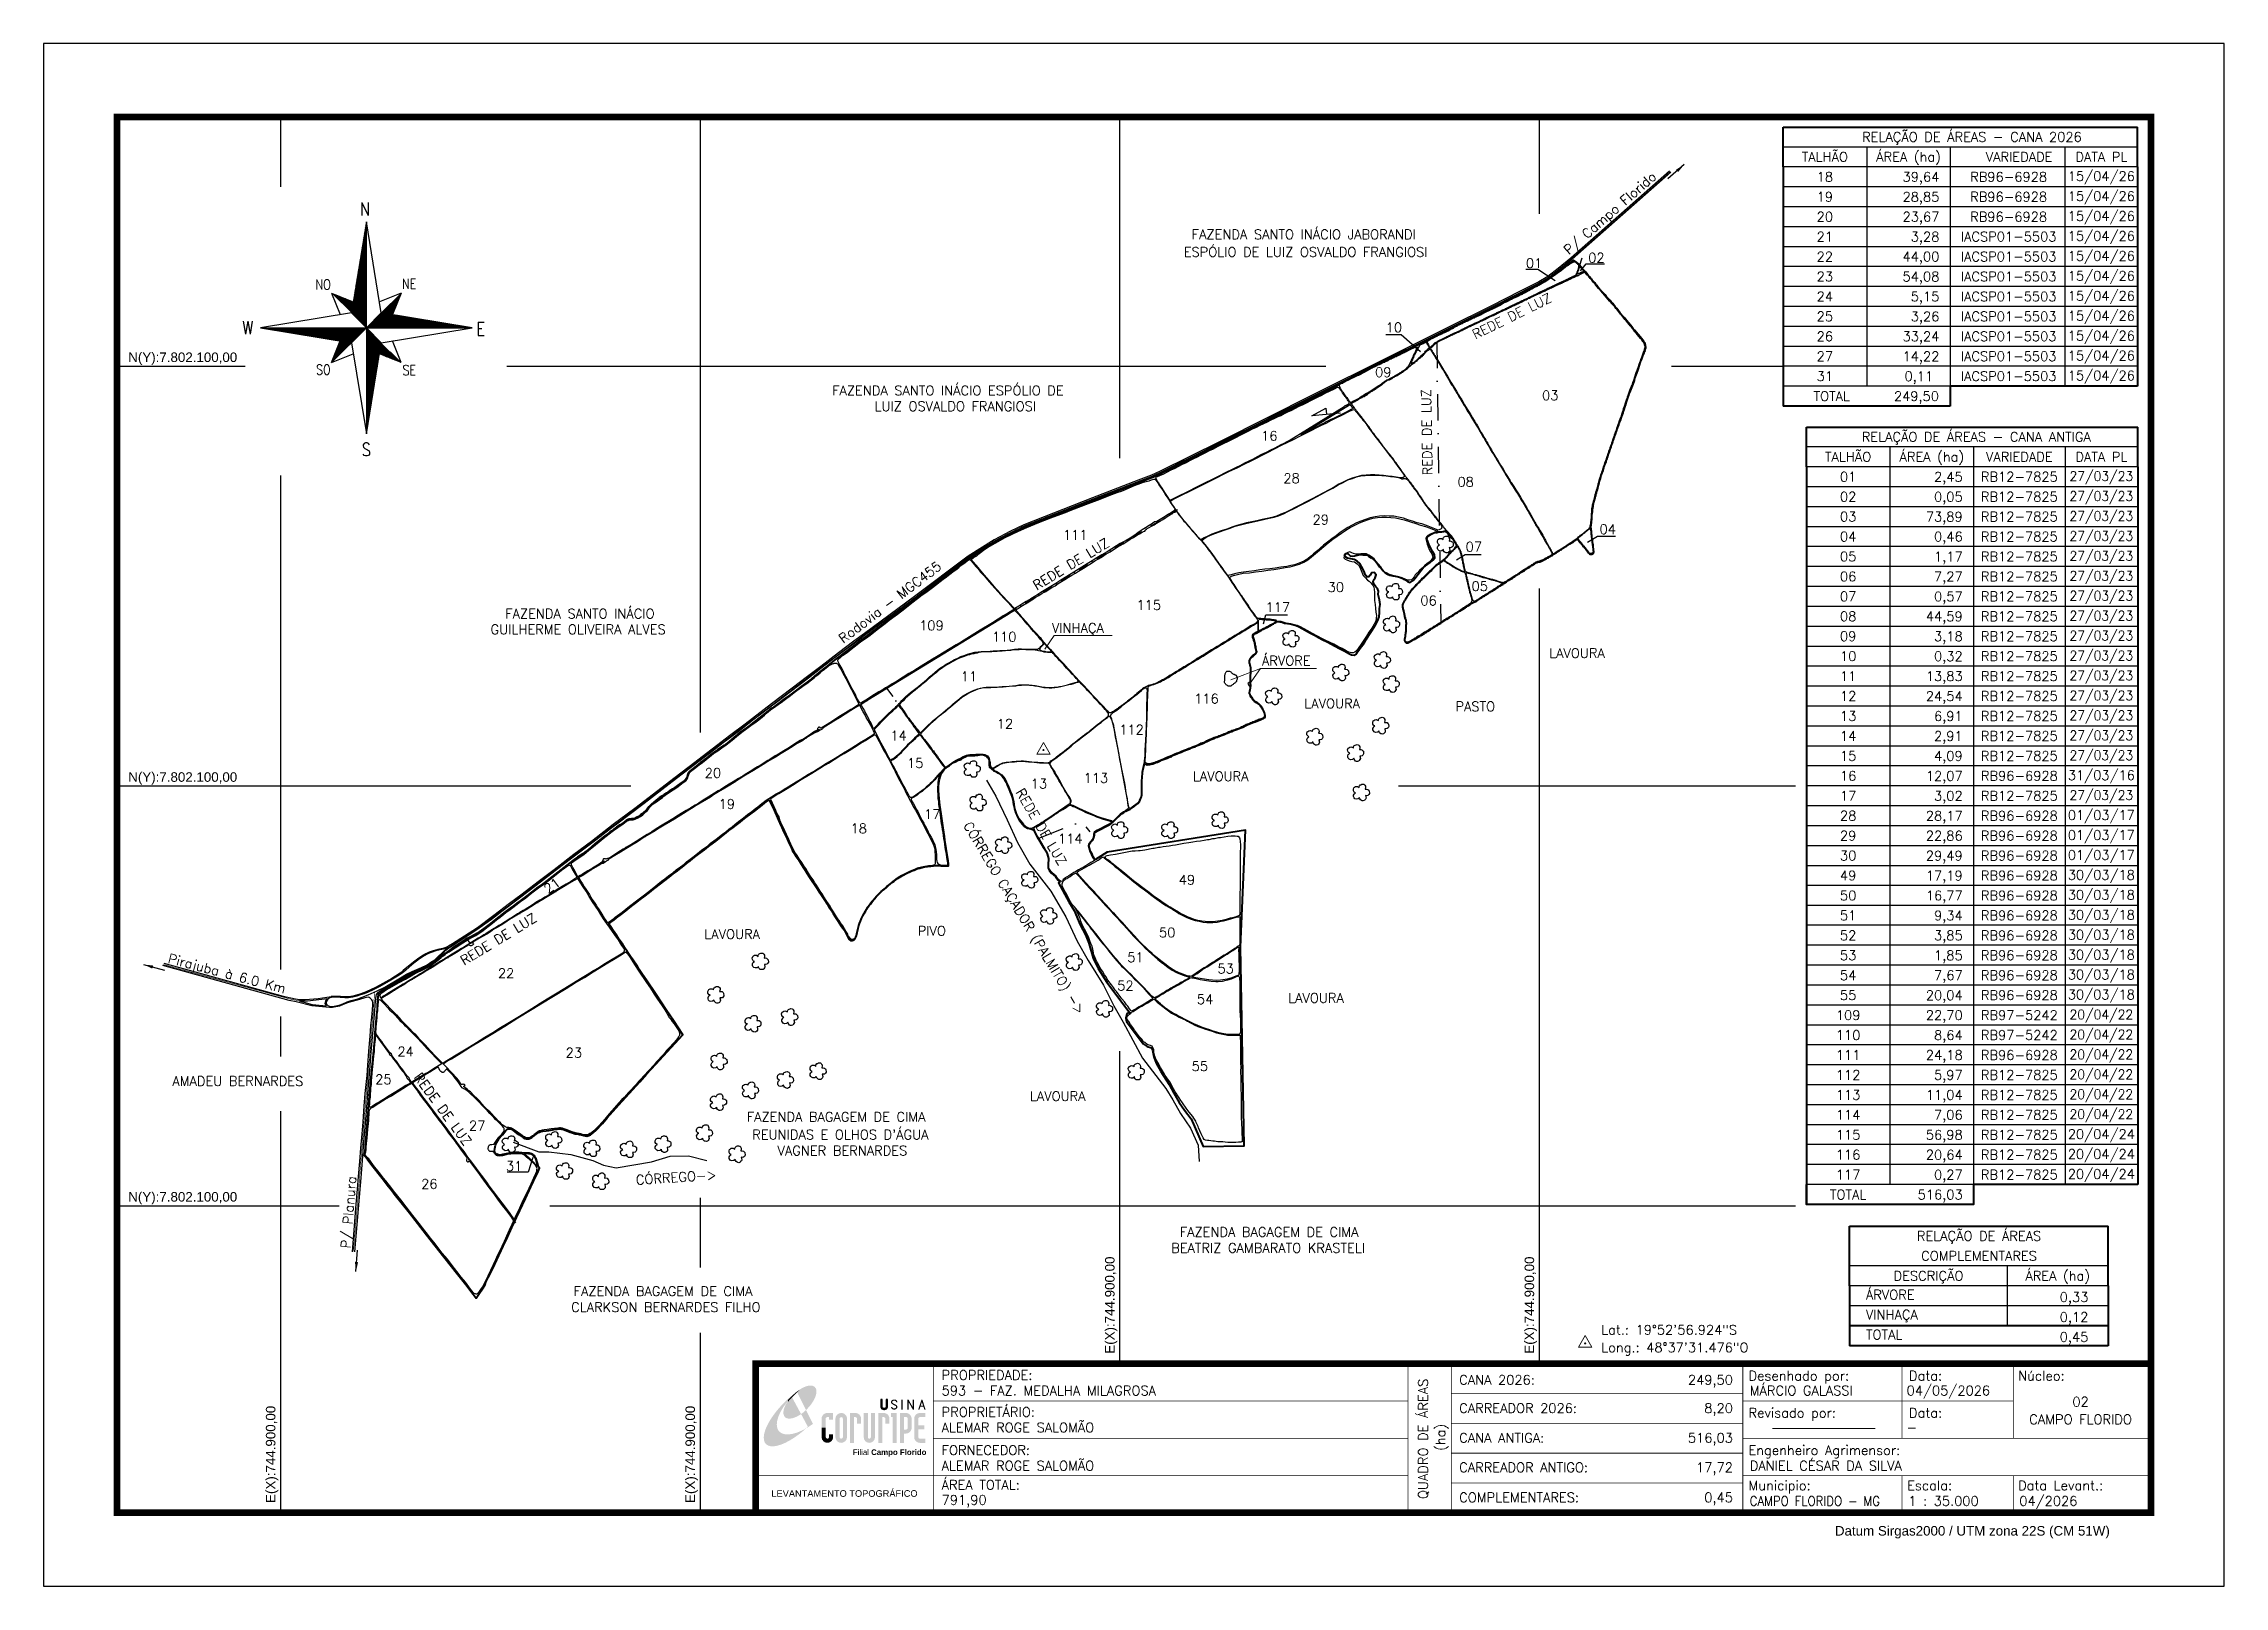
# Model space of a CAD drawing. Extents: x 743869 to 754264, y 7795787 to 7803137.
import ezdxf
from ezdxf.enums import TextEntityAlignment as Align

# ---------------------------------------------------------------- set-up
doc = ezdxf.new("R2010")
doc.units = 0
for name, pattern in [('CENTER2', [1.125, 0.75, -0.125, 0.125, -0.125]), ('CONTINUO', [0]), ('DASHDOT', [1, 0.5, -0.25, 0, -0.25]), ('LIN0', [0])]:
    doc.linetypes.add(name, pattern=pattern)
doc.layers.add('0114000593', color=1, linetype='Continuous', lineweight=40)
doc.layers.add('TEXTO_DIVERSOS', color=7, linetype='Continuous', lineweight=5)
for name, color, linetype in [('0114000593001', 5, 'Continuous'), ('0114000593002', 5, 'Continuous'), ('0114000593003', 5, 'Continuous'), ('0114000593004', 5, 'Continuous'), ('0114000593005', 5, 'Continuous'), ('0114000593006', 5, 'Continuous'), ('0114000593007', 5, 'Continuous'), ('0114000593008', 5, 'Continuous'), ('0114000593009', 5, 'Continuous'), ('0114000593010', 5, 'Continuous'), ('0114000593011', 5, 'Continuous'), ('0114000593012', 5, 'Continuous'), ('0114000593013', 5, 'Continuous'), ('0114000593014', 5, 'Continuous'), ('0114000593015', 5, 'Continuous'), ('0114000593016', 5, 'Continuous'), ('0114000593017', 5, 'Continuous'), ('0114000593018', 5, 'Continuous'), ('0114000593019', 5, 'Continuous'), ('0114000593020', 5, 'Continuous'), ('0114000593021', 5, 'Continuous'), ('0114000593022', 5, 'Continuous'), ('0114000593023', 5, 'Continuous'), ('0114000593024', 5, 'Continuous'), ('0114000593025', 5, 'Continuous'), ('0114000593026', 5, 'Continuous'), ('0114000593027', 5, 'Continuous'), ('0114000593028', 5, 'Continuous'), ('0114000593029', 5, 'LIN0'), ('0114000593030', 5, 'Continuous'), ('0114000593031', 5, 'Continuous'), ('0114000593049', 5, 'Continuous'), ('0114000593050', 5, 'Continuous'), ('0114000593051', 5, 'Continuous'), ('0114000593052', 5, 'Continuous'), ('0114000593053', 5, 'Continuous'), ('0114000593054', 5, 'Continuous'), ('0114000593055', 5, 'Continuous'), ('0114000593109', 5, 'Continuous'), ('0114000593110', 5, 'Continuous'), ('0114000593111', 5, 'Continuous'), ('0114000593112', 5, 'Continuous'), ('0114000593113', 5, 'Continuous'), ('0114000593114', 5, 'Continuous'), ('0114000593115', 5, 'Continuous'), ('0114000593116', 5, 'Continuous'), ('0114000593117', 5, 'Continuous'), ('CURSOS_D_AGUA', 174, 'Continuous'), ('MALHA', 8, 'Continuous'), ('MARGEM', 5, 'Continuous'), ('MATO', 3, 'Continuous'), ('QUADRO_DE_AREAS_CANA_2026', 7, 'Continuous'), ('QUADRO_DE_AREAS_CANA_ANTIGA', 7, 'Continuous'), ('QUADRO_DE_AREAS_COMPLEMENTARES', 7, 'Continuous'), ('REDE - DE - LUZ', 6, 'DASHDOT'), ('RESERVA', 3, 'Continuous'), ('RODOVIA', 1, 'Continuous'), ('SETA_NORTE', 3, 'Continuous'), ('TEXTO', 7, 'Continuous'), ('TEXTO CONFORNTANTES', 7, 'Continuous'), ('TEXTO_NUN_TAL', 7, 'Continuous'), ('VINHAÇA', 7, 'Continuous')]:
    doc.layers.add(name, color=color, linetype=linetype)
doc.styles.add('ARIAL', font='arial.ttf')
doc.styles.add('marcelo', font='arial.ttf')
doc.styles.add('ROMANS', font='romans')
doc.styles.add('Simplex', font='simplex.shx')
doc.styles.get("Standard").update_dxf_attribs({"font": 'arial.ttf'})
doc.dimstyles.new('ISO-25', dxfattribs={"dimtxt": 2.5, "dimasz": 2.5, "dimexe": 1.25, "dimexo": 0.625, "dimtad": 1, "dimtxsty": 'Standard', "dimcen": 2.5, "dimadec": 0, "dimazin": 0, "dimtfac": 1, "dimtmove": 0, "dimatfit": 3, "dimfxl": 0, "dimarcsym": 0})

msp = doc.modelspace()

# ---------------------------------------------------------------- texts
at = {"layer": 'MALHA'}
for p in [(744273, 7801606), (744273, 7799606), (744273, 7797606)]:
    msp.add_text('N(Y):7.802.100,00', height=45.5, dxfattribs=at).set_placement(p, align=Align.BOTTOM_LEFT)
for p in [(748988, 7796895), (750988, 7796895), (744988, 7796184), (746988, 7796184)]:
    msp.add_text('E(X):744.900,00', height=45.5, rotation=90, dxfattribs=at).set_placement(p, align=Align.BOTTOM_LEFT)
at = {"layer": 'MARGEM', "color": 7, "linetype": 'Continuous', "lineweight": 9}
for s, style, p in [('PROPRIEDADE:', 'Simplex', (748150, 7796816)), ('Desenhado por:', 'Simplex', (751996, 7796813)), ('Data:', 'Simplex', (752761, 7796813)), ('Núcleo:', 'Simplex', (753281, 7796813)), ('PROPRIETÁRIO:', 'Simplex', (748150, 7796640)), ('Revisado por:', 'Simplex', (751996, 7796636)), ('Data:', 'Simplex', (752761, 7796636)), ('FORNECEDOR:', 'Simplex', (748150, 7796458)), ('Engenheiro Agrimensor:', 'Simplex', (751996, 7796458)), ('ÁREA TOTAL:', 'Simplex', (748150, 7796293)), ('Municipio:', 'Simplex', (751996, 7796290)), ('Escala:', 'Simplex', (752752, 7796290)), ('Data Levant.:', 'Simplex', (753281, 7796290)), ('Datum Sirgas2000 / UTM zona 22S (CM 51W)', 'marcelo', (752408, 7796074))]:
    msp.add_text(s, height=45.5, dxfattribs=dict(at, style=style)).set_placement(p, align=Align.TOP_LEFT)
at = {"layer": 'MARGEM', "color": 7, "linetype": 'Continuous', "style": 'Simplex'}
for s, p in [('QUADRO DE ÁREAS', (750445, 7796489)), ('(ha)', (750528, 7796496))]:
    msp.add_text(s, height=45.5, rotation=90, dxfattribs=at).set_placement(p, align=Align.MIDDLE_CENTER)
for s, p in [('CANA 2026:', (750617, 7796793)), ('593 - FAZ. MEDALHA MILAGROSA', (748150, 7796742)), ('MÁRCIO GALASSI', (752002, 7796742)), ('04/05/2026', (752750, 7796742)), ('ALEMAR ROGE SALOMÃO', (748150, 7796566)), ('CARREADOR 2026:', (750617, 7796658)), ('CANA ANTIGA:', (750617, 7796517)), ('-', (752750, 7796566)), ('ALEMAR ROGE SALOMÃO', (748150, 7796384)), ('CARREADOR ANTIGO:', (750617, 7796376)), ('DANIEL CÉSAR DA SILVA', (752002, 7796384)), ('791,90', (748150, 7796221)), ('COMPLEMENTARES:', (750617, 7796233)), ('1 : 35.000', (752758, 7796216)), ('04/2026', (753287, 7796216))]:
    msp.add_text(s, height=45.5, dxfattribs=at).set_placement(p, align=Align.TOP_LEFT)
for s, p in [('249,50', (751922, 7796793)), ('8,20', (751922, 7796658)), ('516,03', (751922, 7796517)), ('17,72', (751922, 7796376)), ('0,45', (751922, 7796233))]:
    msp.add_text(s, height=45.5, dxfattribs=at).set_placement(p, align=Align.TOP_RIGHT)
for s, p in [('02', (753579, 7796666)), ('CAMPO FLORIDO', (753579, 7796582))]:
    msp.add_text(s, height=45.5, dxfattribs=at).set_placement(p, align=Align.MIDDLE_CENTER)
at = {"layer": 'MARGEM', "color": 7, "linetype": 'Continuous', "style": 'Simplex', "width": 18.118295}
msp.add_text('-', height=45.5, dxfattribs=at).set_placement((752002, 7796519), (752709, 7796519), align=Align.FIT)
at = {"layer": 'MARGEM', "color": 7, "linetype": 'ByBlock'}
msp.add_text('LEVANTAMENTO TOPOGRÁFICO', height=31.5, dxfattribs=at).set_placement((747687, 7796229), align=Align.MIDDLE_CENTER)
at = {"layer": 'MARGEM', "color": 7, "linetype": 'Continuous', "style": 'Simplex', "width": 0.9}
msp.add_text('CAMPO FLORIDO - MG', height=45.5, dxfattribs=at).set_placement((752002, 7796216), align=Align.TOP_LEFT)
at = {"layer": 'QUADRO_DE_AREAS_CANA_2026', "linetype": 'Continuous', "style": 'Simplex'}
for s, p in [('RELAÇÃO DE ÁREAS - CANA 2026', (753061, 7802692)), ('TALHÃO', (752360, 7802597)), ('ÁREA (ha)', (752759, 7802597)), ('VARIEDADE', (753286, 7802597)), ('DATA PL', (753678, 7802597)), ('18', (752360, 7802502)), ('RB96-6928', (753236, 7802502)), ('15/04/26', (753678, 7802505)), ('19', (752360, 7802407)), ('RB96-6928', (753236, 7802407)), ('15/04/26', (753678, 7802410)), ('20', (752360, 7802312)), ('RB96-6928', (753236, 7802312)), ('15/04/26', (753678, 7802315)), ('21', (752360, 7802217)), ('IACSP01-5503', (753236, 7802217)), ('15/04/26', (753678, 7802220)), ('22', (752360, 7802122)), ('IACSP01-5503', (753236, 7802122)), ('15/04/26', (753678, 7802125)), ('23', (752360, 7802027)), ('IACSP01-5503', (753236, 7802027)), ('15/04/26', (753678, 7802030)), ('24', (752360, 7801932)), ('IACSP01-5503', (753236, 7801932)), ('15/04/26', (753678, 7801935)), ('15/04/26', (753678, 7801840)), ('25', (752360, 7801837)), ('26', (752360, 7801742)), ('IACSP01-5503', (753236, 7801837)), ('IACSP01-5503', (753236, 7801742)), ('15/04/26', (753678, 7801745)), ('27', (752360, 7801647)), ('IACSP01-5503', (753236, 7801647)), ('15/04/26', (753678, 7801650)), ('31', (752360, 7801552)), ('IACSP01-5503', (753236, 7801552)), ('15/04/26', (753678, 7801555)), ('TOTAL', (752393, 7801457))]:
    msp.add_text(s, height=45.5, dxfattribs=at).set_placement(p, align=Align.MIDDLE_CENTER)
for s, p in [('39,64', (752906, 7802479)), ('28,85', (752906, 7802384)), ('23,67', (752906, 7802289)), ('3,28', (752906, 7802194)), ('44,00', (752906, 7802099)), ('54,08', (752906, 7802004)), ('5,15', (752906, 7801909)), ('33,24', (752906, 7801719)), ('3,26', (752906, 7801814)), ('14,22', (752906, 7801624)), ('0,11', (752876, 7801529)), ('249,50', (752904, 7801434))]:
    msp.add_text(s, height=45.5, dxfattribs=at).set_placement(p, align=Align.RIGHT)
at = {"layer": 'QUADRO_DE_AREAS_CANA_ANTIGA', "linetype": 'Continuous', "style": 'Simplex'}
for s, p in [('RELAÇÃO DE ÁREAS - CANA ANTIGA', (753082, 7801263)), ('TALHÃO', (752471, 7801168)), ('ÁREA (ha)', (752870, 7801168)), ('VARIEDADE', (753287, 7801168)), ('DATA PL', (753678, 7801168)), ('01', (752471, 7801073)), ('RB12-7825', (753287, 7801073)), ('02', (752471, 7800978)), ('RB12-7825', (753287, 7800978)), ('03', (752471, 7800883)), ('RB12-7825', (753287, 7800883)), ('04', (752471, 7800788)), ('RB12-7825', (753287, 7800788)), ('05', (752471, 7800693)), ('06', (752471, 7800598)), ('RB12-7825', (753287, 7800693)), ('RB12-7825', (753287, 7800598)), ('07', (752471, 7800503)), ('RB12-7825', (753287, 7800503)), ('08', (752471, 7800408)), ('RB12-7825', (753287, 7800408)), ('09', (752471, 7800313)), ('RB12-7825', (753287, 7800313)), ('10', (752471, 7800218)), ('RB12-7825', (753287, 7800218)), ('11', (752471, 7800123)), ('RB12-7825', (753287, 7800123)), ('12', (752471, 7800028)), ('RB12-7825', (753287, 7800028)), ('13', (752471, 7799933)), ('RB12-7825', (753287, 7799933)), ('14', (752471, 7799838)), ('RB12-7825', (753287, 7799838)), ('15', (752471, 7799743)), ('RB12-7825', (753287, 7799743)), ('31/03/16', (753678, 7799651)), ('16', (752471, 7799648)), ('RB96-6928', (753287, 7799648)), ('28', (752471, 7799458)), ('17', (752471, 7799553)), ('RB12-7825', (753287, 7799553)), ('RB96-6928', (753287, 7799458)), ('01/03/17', (753678, 7799461)), ('29', (752471, 7799363)), ('RB96-6928', (753287, 7799363)), ('01/03/17', (753678, 7799366)), ('30', (752471, 7799268)), ('RB96-6928', (753287, 7799268)), ('01/03/17', (753678, 7799271)), ('49', (752471, 7799173)), ('RB96-6928', (753287, 7799173)), ('30/03/18', (753678, 7799176)), ('50', (752471, 7799078)), ('RB96-6928', (753287, 7799078)), ('30/03/18', (753678, 7799081)), ('51', (752471, 7798983)), ('RB96-6928', (753287, 7798983)), ('30/03/18', (753678, 7798986)), ('52', (752471, 7798888)), ('RB96-6928', (753287, 7798888)), ('30/03/18', (753678, 7798891)), ('53', (752471, 7798793)), ('RB96-6928', (753287, 7798793)), ('30/03/18', (753678, 7798796)), ('54', (752471, 7798698)), ('RB96-6928', (753287, 7798698)), ('30/03/18', (753678, 7798701)), ('55', (752471, 7798603)), ('RB96-6928', (753287, 7798603)), ('30/03/18', (753678, 7798606)), ('109', (752471, 7798508)), ('110', (752471, 7798413)), ('RB97-5242', (753287, 7798508)), ('RB97-5242', (753287, 7798413)), ('111', (752471, 7798318)), ('RB96-6928', (753287, 7798318)), ('112', (752471, 7798223)), ('RB12-7825', (753287, 7798223)), ('113', (752471, 7798128)), ('RB12-7825', (753287, 7798128)), ('114', (752471, 7798033)), ('RB12-7825', (753287, 7798033)), ('115', (752471, 7797938)), ('RB12-7825', (753287, 7797938)), ('20/04/24', (753678, 7797941)), ('116', (752471, 7797843)), ('RB12-7825', (753287, 7797843)), ('20/04/24', (753678, 7797846)), ('117', (752471, 7797748)), ('RB12-7825', (753287, 7797748)), ('20/04/24', (753678, 7797751)), ('TOTAL', (752471, 7797653))]:
    msp.add_text(s, height=45.5, dxfattribs=at).set_placement(p, align=Align.MIDDLE_CENTER)
for s, p in [('2,45', (753017, 7801050)), ('0,05', (753017, 7800955)), ('73,89', (753017, 7800860)), ('0,46', (753017, 7800765)), ('7,27', (753017, 7800575)), ('1,17', (753017, 7800670)), ('0,57', (753017, 7800480)), ('44,59', (753017, 7800385)), ('3,18', (753017, 7800290)), ('0,32', (753017, 7800195)), ('13,83', (753017, 7800100)), ('24,54', (753017, 7800005)), ('6,91', (753017, 7799910)), ('2,91', (753017, 7799815)), ('4,09', (753017, 7799720)), ('12,07', (753017, 7799625)), ('28,17', (753017, 7799435)), ('3,02', (753017, 7799530)), ('22,86', (753017, 7799340)), ('29,49', (753017, 7799245)), ('17,19', (753017, 7799150)), ('16,77', (753017, 7799055)), ('9,34', (753017, 7798960)), ('3,85', (753017, 7798865)), ('1,85', (753017, 7798770)), ('7,67', (753017, 7798675)), ('20,04', (753017, 7798580)), ('22,70', (753017, 7798485)), ('8,64', (753017, 7798390)), ('24,18', (753017, 7798295)), ('5,97', (753017, 7798200)), ('11,04', (753017, 7798105)), ('7,06', (753017, 7798010)), ('56,98', (753017, 7797915)), ('20,64', (753017, 7797820)), ('0,27', (753017, 7797725)), ('516,03', (753017, 7797630))]:
    msp.add_text(s, height=45.5, dxfattribs=at).set_placement(p, align=Align.RIGHT)
at = {"layer": 'QUADRO_DE_AREAS_CANA_ANTIGA', "linetype": 'Continuous', "style": 'Simplex', "width": 0.95}
for s, p in [('27/03/23', (753678, 7801076)), ('27/03/23', (753678, 7800981)), ('27/03/23', (753678, 7800886)), ('27/03/23', (753678, 7800791)), ('27/03/23', (753678, 7800696)), ('27/03/23', (753678, 7800601)), ('27/03/23', (753678, 7800506)), ('27/03/23', (753678, 7800411)), ('27/03/23', (753678, 7800316)), ('27/03/23', (753678, 7800221)), ('27/03/23', (753678, 7800126)), ('27/03/23', (753678, 7800031)), ('27/03/23', (753678, 7799936)), ('27/03/23', (753678, 7799841)), ('27/03/23', (753678, 7799746)), ('27/03/23', (753678, 7799556)), ('20/04/22', (753678, 7798511)), ('20/04/22', (753678, 7798416)), ('20/04/22', (753678, 7798321)), ('20/04/22', (753678, 7798226)), ('20/04/22', (753678, 7798131)), ('20/04/22', (753678, 7798036))]:
    msp.add_text(s, height=45.5, dxfattribs=at).set_placement(p, align=Align.MIDDLE_CENTER)
at = {"layer": 'QUADRO_DE_AREAS_COMPLEMENTARES', "linetype": 'Continuous', "style": 'Simplex'}
for s, p in [('RELAÇÃO DE ÁREAS', (753095, 7797456)), ('DESCRIÇÃO', (752854, 7797266)), ('COMPLEMENTARES', (753095, 7797361)), ('ÁREA (ha)', (753470, 7797266))]:
    msp.add_text(s, height=45.5, dxfattribs=at).set_placement(p, align=Align.MIDDLE_CENTER)
for s, p in [('ÁRVORE', (752556, 7797176)), ('VINHAÇA', (752556, 7797081)), ('TOTAL', (752556, 7796986))]:
    msp.add_text(s, height=45.5, dxfattribs=at).set_placement(p, align=Align.MIDDLE_LEFT)
for s, p in [('0,33', (753616, 7797142)), ('0,12', (753616, 7797047)), ('0,45', (753616, 7796952))]:
    msp.add_text(s, height=45.5, dxfattribs=at).set_placement(p, align=Align.RIGHT)
at = {"layer": 'TEXTO', "linetype": 'ByBlock', "style": 'Simplex'}
for s, p in [('Lat.: 19°52\'56.924"S', (751294, 7796986, 2299)), ('Long.: 48°37\'31.476"O', (751294, 7796902, 2299))]:
    msp.add_text(s, height=45.5, dxfattribs=at).set_placement(p)
at = {"layer": 'TEXTO CONFORNTANTES', "linetype": 'ByBlock', "style": 'Simplex'}
for s, p in [('ESPÓLIO DE LUIZ OSVALDO FRANGIOSI', (749304, 7802121)), ('FAZENDA SANTO INÁCIO JABORANDI', (749342, 7802205)), ('FAZENDA SANTO INÁCIO ESPÓLIO DE', (747628, 7801461)), ('LUIZ OSVALDO FRANGIOSI', (747830, 7801386)), ('FAZENDA SANTO INÁCIO', (746070, 7800398)), ('GUILHERME OLIVEIRA ALVES', (746000, 7800323)), ('FAZENDA BAGAGEM DE CIMA', (747221, 7798001)), (" REUNIDAS E OLHOS D'ÁGUA", (747216, 7797916)), ('VAGNER BERNARDES', (747368, 7797840)), ('FAZENDA BAGAGEM DE CIMA', (749285, 7797452)), ('BEATRIZ GAMBARATO KRASTELl', (749244, 7797376)), ('FAZENDA BAGAGEM DE CIMA', (746396, 7797170)), ('CLARKSON BERNARDES FILHO', (746384, 7797094))]:
    msp.add_text(s, height=45.5, dxfattribs=at).set_placement(p)
at = {"layer": 'TEXTO CONFORNTANTES', "linetype": 'Continuous', "style": 'Simplex'}
msp.add_text(' AMADEU BERNARDES', height=45.5, dxfattribs=at).set_placement((744452, 7798171))
at = {"layer": 'TEXTO_DIVERSOS', "linetype": 'Continuous', "style": 'Simplex'}
for s, rotation, p in [('P/ Campo Florido', 41.176, (751140, 7802128)), ('REDE DE LUZ', 31.2512, (748603, 7800531)), ('REDE DE LUZ', 300.2956, (748502, 7799571)), ('REDE DE LUZ', 31.3811, (745874, 7798744)), ('Pirajuba à 6.0 Km', 345.2583, (744459, 7798758)), ('REDE DE LUZ', 306.5014, (745632, 7798212)), ('P/ Planura', 85.1953, (745331, 7797395))]:
    msp.add_text(s, height=45.5, rotation=rotation, dxfattribs=at).set_placement(p)
at = {"layer": 'TEXTO_DIVERSOS', "linetype": 'ByBlock', "style": 'Simplex'}
for rotation, p in [(26.2958, (750694, 7801727)), (91, (750489, 7801080))]:
    msp.add_text('REDE DE LUZ', height=45.5, rotation=rotation, dxfattribs=at).set_placement(p)
at = {"layer": 'TEXTO_DIVERSOS', "style": 'ROMANS'}
msp.add_text('Rodovia - MGC455', height=45.5, rotation=37.3191, dxfattribs=at).set_placement((747681, 7800277))
at = {"layer": 'TEXTO_DIVERSOS', "linetype": 'Continuous', "style": 'Simplex'}
for s, p in [('VINHAÇA', (748676, 7800330)), ('ÁRVORE', (749677, 7800174)), ('LAVOURA', (751046, 7800210)), ('LAVOURA', (749879, 7799970)), ('PASTO', (750599, 7799956)), ('LAVOURA', (749348, 7799623)), ('LAVOURA', (747019, 7798871)), ('PIVO', (748036, 7798887)), ('LAVOURA', (749802, 7798567)), ('LAVOURA', (748571, 7798099))]:
    msp.add_text(s, height=45.5, dxfattribs=at).set_placement(p)
at = {"layer": 'TEXTO_DIVERSOS', "color": 174, "style": 'ROMANS'}
for s, rotation, p in [('CÓRREGO CAÇADOR (PALMITO) ->', 301, (748252, 7799412)), ('CÓRREGO->', 3.7751, (746694, 7797700))]:
    msp.add_text(s, height=45.5, rotation=rotation, dxfattribs=at).set_placement(p)
at = {"layer": 'TEXTO_NUN_TAL', "linetype": 'Continuous', "style": 'Simplex'}
for s, p in [('01', (750935, 7802068)), ('02', (751232, 7802094)), ('10', (750267, 7801762)), ('09', (750216, 7801548)), ('03', (751012, 7801438)), ('16', (749673, 7801245)), ('28', (749779, 7801043)), ('08', (750609, 7801026)), ('29', (749918, 7800846)), ('04', (751286, 7800800)), ('111', (748728, 7800773)), ('07', (750648, 7800717, 565)), ('30', (749990, 7800524)), ('05', (750676, 7800529)), ('115', (749079, 7800439)), ('117', (749694, 7800429)), ('109', (748043, 7800342)), ('110', (748390, 7800288)), ('11', (748241, 7800099)), ('116', (749354, 7799993)), ('12', (748413, 7799873)), ('112', (748997, 7799845)), ('14', (747906, 7799817)), ('20', (747021, 7799639)), ('15', (747985, 7799686)), ('13', (748575, 7799588, 540)), ('113', (748827, 7799615)), ('19', (747087, 7799491)), ('17', (748066, 7799443)), ('18', (747716, 7799375)), ('114', (748705, 7799326)), ('49', (749280, 7799130)), ('50', (749186, 7798879)), ('51', (749035, 7798761)), ('53', (749465, 7798707)), ('22', (746035, 7798685)), ('52', (748987, 7798626)), ('54', (749367, 7798561)), ('24', (745556, 7798312)), ('23', (746358, 7798306)), ('55', (749342, 7798242)), ('25', (745450, 7798179)), ('27', (745897, 7797959)), ('31', (746073, 7797766)), ('26', (745669, 7797681))]:
    msp.add_text(s, height=45.5, dxfattribs=at).set_placement(p)
msp.add_text('06', height=45.5, dxfattribs=at).set_placement((750471, 7800483), align=Align.MIDDLE_CENTER)
msp.add_text('21', height=45.5, rotation=35.4636, dxfattribs=at).set_placement((746274, 7799084))

# ---------------------------------------------------------------- blocks, each defined once
blk = doc.blocks.new('A$C78F83FB3')
at = {"layer": 'MARGEM'}
h = blk.add_hatch(color=20, dxfattribs=at)
edge = h.paths.add_edge_path()
edge.add_ellipse((19.49, 23.77), major_axis=(-6.68, -6.67), ratio=0.469426, start_angle=292.73277, end_angle=601.25787)
edge.add_ellipse((22.83, 22.05), major_axis=(12.64, 11.29), ratio=0.457614, start_angle=79.90686, end_angle=107.91393)
edge = h.paths.add_edge_path()
edge.add_ellipse((18.28, 18.7), major_axis=(13.95, 13.59), ratio=0.386848, start_angle=63.96117, end_angle=264.59932)
edge.add_ellipse((22.83, 22.05), major_axis=(12.64, 11.29), ratio=0.457614, start_angle=107.91393, end_angle=245.11815, ccw=False)
edge.add_ellipse((19.49, 23.77), major_axis=(-6.68, -6.67), ratio=0.469426, start_angle=241.25787, end_angle=292.73277, ccw=False)
for color, points in [(20, [(15.46, 26.12), (14.17, 24.81), (14.06, 24.24), (14.39, 23.97), (14.67, 24.54), (19.47, 29.32), (18.48, 28.66), (17.31, 27.78)]), (7, [(58.42, 24.9), (57.9, 24.9), (57.9, 21.73, -0.414214), (57.15, 20.98), (56.84, 20.98, -0.414214), (56.09, 21.73), (56.09, 24.9), (55.57, 24.9), (55.57, 21.73, 0.414214), (56.84, 20.46), (57.15, 20.46, 0.414214), (58.42, 21.73)]), (7, [(61.7, 24.9), (61.23, 24.9, 0.396318), (60.04, 23.78), (60.04, 23.72, 0.151912), (60.39, 22.97), (60.46, 22.92), (62.18, 22), (62.85, 21.83, 0.12407), (62.51, 22.42), (60.75, 23.36, -0.13192), (60.56, 23.77, -0.385578), (61.23, 24.37), (61.7, 24.37, -0.414214), (62.37, 23.7), (62.89, 23.7, 0.414214)]), (7, [(62.37, 23.7), (62.89, 23.7, 0.414214), (61.7, 24.9), (61.23, 24.9, 0.396318), (60.04, 23.78), (60.04, 23.72, 0.151912), (60.39, 22.97), (60.46, 22.92), (62.18, 22), (62.18, 22, -0.131921), (62.37, 21.59, -0.385578), (61.7, 20.98), (61.23, 20.98, -0.414214), (60.56, 21.65), (60.04, 21.65, 0.414214), (61.23, 20.46), (61.7, 20.46, 0.402546), (62.89, 21.61, 0.165292), (62.51, 22.42), (60.75, 23.36, -0.13192), (60.56, 23.77, -0.385578), (61.23, 24.37), (61.7, 24.37, -0.414214)]), (7, [(30.97, 12.46), (29.13, 12.46), (29.13, 8.21, 1), (34.29, 8.21), (34.29, 9.41), (32.45, 9.41), (32.45, 8.21, -1), (30.97, 8.21)])]:
    blk.add_hatch(color=color, dxfattribs=at).paths.add_polyline_path(points)
h = blk.add_hatch(color=7, dxfattribs=at)
h.paths.add_polyline_path([(65.24, 24.9), (64.72, 24.9), (64.72, 20.46), (65.24, 20.46)])
h.paths.add_polyline_path([(67.38, 20.46), (67.9, 20.46), (67.9, 23.74), (69.74, 20.46), (70.23, 20.46), (70.23, 24.9), (69.71, 24.9), (69.71, 21.58), (67.85, 24.9), (67.38, 24.9)])
h.paths.add_polyline_path([(72.17, 20.46), (72.72, 20.46), (73.14, 21.73), (74.49, 21.73), (74.9, 20.46), (75.45, 20.46), (74, 24.9), (73.62, 24.9)])
h.paths.add_polyline_path([(73.81, 23.8), (74.32, 22.25), (73.31, 22.25)], flags=16)
h = blk.add_hatch(color=7, dxfattribs=at)
h.paths.add_polyline_path([(31.71, 18.93, 0.414214), (29.13, 16.35), (29.13, 12.46), (30.97, 12.46), (30.97, 16.35, -0.414214), (31.71, 17.09), (32.45, 17.09), (32.45, 16.02), (34.29, 16.02), (34.29, 18.93)])
h.paths.add_polyline_path([(44.15, 17.09, -0.414214), (44.89, 16.35), (44.89, 14.1), (46.72, 14.1), (46.72, 16.17, 0.433937), (44.15, 18.93), (41.77, 18.93), (41.77, 12.46), (43.61, 12.46), (43.61, 17.09)])
h.paths.add_polyline_path([(43.61, 12.46), (41.77, 12.46), (41.77, 5.62), (43.61, 5.62)])
h.paths.add_polyline_path([(47.92, 12.46), (49.75, 12.46), (49.75, 18.93), (47.92, 18.93)])
h.paths.add_polyline_path([(52.91, 18.93), (51.08, 18.93), (51.08, 12.46), (52.91, 12.46)])
h.paths.add_polyline_path([(51.08, 8.12, -1), (49.75, 8.12), (49.75, 12.46), (47.92, 12.46), (47.92, 8.12, 1), (52.91, 8.12), (52.91, 12.46), (51.08, 12.46)])
h.paths.add_polyline_path([(54.41, 12.46), (56.25, 12.46), (56.25, 17.09), (56.79, 17.09, -0.414214), (57.53, 16.35), (57.53, 14.1), (59.36, 14.1), (59.36, 16.17, 0.433937), (56.79, 18.93), (54.41, 18.93)])
h.paths.add_polyline_path([(56.25, 12.46), (54.41, 12.46), (54.41, 5.62), (56.25, 5.62)])
h.paths.add_polyline_path([(60.73, 12.46), (62.58, 12.46), (62.58, 18.93), (60.02, 18.93), (60.02, 17.08), (60.73, 17.08)])
h.paths.add_polyline_path([(62.58, 12.46), (60.73, 12.46), (60.73, 5.62), (62.58, 5.62)])
h.paths.add_polyline_path([(64.06, 12.46), (65.82, 12.46), (65.82, 17.17), (66.66, 17.17, -0.450417), (67.48, 16.25), (67.48, 12.46), (69.24, 12.46, 0.002307), (69.24, 12.48, 0.005282), (69.23, 12.54, -0.000938), (69.23, 12.53), (69.23, 16.17, 0.433937), (66.66, 18.93), (64.06, 18.93)])
h.paths.add_polyline_path([(64.06, 5.62), (65.82, 5.62), (65.82, 9.77), (66.66, 9.77, 0.426056), (69.24, 12.46), (67.48, 12.46), (67.48, 12.45, -0.450417), (66.66, 11.53), (65.82, 11.53), (65.82, 12.46), (64.06, 12.46)])
h.paths.add_polyline_path([(70.37, 12.46), (74.87, 12.46), (74.87, 13.44), (72.21, 13.44), (72.21, 16.35, -0.414214), (72.95, 17.09), (75.38, 17.09), (75.38, 18.93), (72.95, 18.93, 0.414214), (70.37, 16.35)])
h.paths.add_polyline_path([(72.21, 11.62), (74.87, 11.62), (74.87, 12.46), (70.37, 12.46), (70.37, 8.21, 0.414214), (72.95, 5.62), (75.38, 5.62), (75.38, 7.47), (72.95, 7.47, -0.414214), (72.21, 8.21)])
h = blk.add_hatch(color=7, dxfattribs=at)
h.paths.add_polyline_path([(35.29, 16.35), (35.29, 8.21, 1), (40.46, 8.21, 0.016978), (40.45, 8.38), (40.45, 16.17, 0.433937), (37.88, 18.93), (37.87, 18.93, 0.41391)])
h.paths.add_polyline_path([(38.62, 16.35), (38.62, 8.21, -1), (37.13, 8.21), (37.13, 16.35, -1)], flags=16)
at = {"layer": 'MARGEM', "color": 7}
blk.add_lwpolyline([(58.42, 24.9), (57.9, 24.9), (57.9, 21.73, -0.414214), (57.15, 20.98), (56.84, 20.98, -0.414214), (56.09, 21.73), (56.09, 24.9), (55.57, 24.9), (55.57, 21.73, 0.414214), (56.84, 20.46), (57.15, 20.46, 0.414214), (58.42, 21.73), (58.42, 24.9)], format="xyb", close=True, dxfattribs=at)
at = {"layer": 'MARGEM', "color": 252, "insert": (43.05, 2.72), "char_height": 2.5, "width": 33.0271, "attachment_point": 1, "style": 'ARIAL'}
blk.add_mtext('Filial {\\fArial|b1|i0|c0|p34;Campo Florido}', dxfattribs=at)
blk = doc.blocks.new('A$C309442C0')
at = {"layer": 'SETA_NORTE', "linetype": 'Continuous'}
h = blk.add_hatch(dxfattribs=at)
h.set_pattern_fill('ANSI31', color=256, scale=0.1375, angle=-90, style=0)
h.set_pattern_definition([(315, (-215853.3434, 13873.16845), (0.3086963042, 0.3086963042), [])])
h.paths.add_polyline_path([(73.5, 97.4), (74.7, 104.9), (60, 110.8)])
h = blk.add_hatch(dxfattribs=at)
h.set_pattern_fill('ANSI31', color=256, scale=0.1375, angle=180, style=0)
h.set_pattern_definition([(225, (13869.59828, 216024.21475), (0.3086963042, -0.3086963042), [])])
h.paths.add_polyline_path([(93.8, 97.4), (101.4, 96.2), (107.3, 110.8)])
h = blk.add_hatch(dxfattribs=at)
h.set_pattern_fill('ANSI31', color=256, scale=0.1375, style=0)
h.set_pattern_definition([(45, (-13702.2971, -215849.77324), (-0.3086963042, 0.3086963042), [])])
h.paths.add_polyline_path([(73.5, 77), (65.9, 78.3), (60, 63.6)])
h = blk.add_hatch(dxfattribs=at)
h.set_pattern_fill('ANSI31', color=256, scale=0.1375, angle=90, style=0)
h.set_pattern_definition([(135, (216020.6446, -13698.72693), (-0.3086963042, -0.3086963042), [])])
h.paths.add_polyline_path([(93.8, 77), (92.6, 69.5), (107.3, 63.6)])
for p, q in [((81.6, 146.8), (83.7, 148.9)), ((81.7, 147.6), (83.7, 149.5)), ((81.8, 148.3), (83.7, 150.1)), ((82, 149.1), (83.7, 150.8)), ((82.1, 149.9), (83.7, 151.4)), ((82.2, 150.6), (83.7, 152.1)), ((82.3, 151.4), (83.7, 152.7)), ((82.5, 152.2), (83.7, 153.3)), ((82.6, 152.9), (83.7, 154)), ((82.7, 153.7), (83.7, 154.6)), ((82.9, 154.4), (83.7, 155.2)), ((83, 155.2), (83.7, 155.9)), ((83.1, 156), (83.7, 156.5)), ((83.2, 156.7), (83.7, 157.2)), ((83.4, 157.5), (83.7, 157.8)), ((83.5, 158.3), (83.7, 158.4)), ((83.6, 159), (83.7, 159.1)), ((78.7, 129.3), (83.7, 134.2)), ((78.8, 130), (83.7, 134.9)), ((79, 130.8), (83.7, 135.5)), ((79.1, 131.6), (83.7, 136.1)), ((79.2, 132.3), (83.7, 136.8)), ((79.3, 133.1), (83.7, 137.4)), ((79.5, 133.8), (83.7, 138)), ((79.6, 134.6), (83.7, 138.7)), ((79.7, 135.4), (83.7, 139.3)), ((79.8, 136.1), (83.7, 140)), ((80, 136.9), (83.7, 140.6)), ((80.1, 137.7), (83.7, 141.2)), ((80.2, 138.4), (83.7, 141.9)), ((80.3, 139.2), (83.7, 142.5)), ((80.5, 139.9), (83.7, 143.1)), ((80.6, 140.7), (83.7, 143.8)), ((80.7, 141.5), (83.7, 144.4)), ((80.8, 142.2), (83.7, 145)), ((81, 143), (83.7, 145.7)), ((81.1, 143.8), (83.7, 146.3)), ((81.2, 144.5), (83.7, 147)), ((81.3, 145.3), (83.7, 147.6)), ((81.5, 146.1), (83.7, 148.2)), ((75.7, 111), (83.7, 118.9)), ((75.8, 111.7), (83.7, 119.6)), ((75.9, 112.5), (83.7, 120.2)), ((76.1, 113.3), (83.7, 120.8)), ((76.2, 114), (83.7, 121.5)), ((76.3, 114.8), (83.7, 122.1)), ((76.4, 115.5), (83.7, 122.8)), ((76.6, 116.3), (83.7, 123.4)), ((76.7, 117.1), (83.7, 124)), ((76.8, 117.8), (83.7, 124.7)), ((76.9, 118.6), (83.7, 125.3)), ((77.1, 119.4), (83.7, 125.9)), ((77.2, 120.1), (83.7, 126.6)), ((77.3, 120.9), (83.7, 127.2)), ((77.4, 121.6), (83.7, 127.8)), ((77.6, 122.4), (83.7, 128.5)), ((77.7, 123.2), (83.7, 129.1)), ((77.8, 123.9), (83.7, 129.8)), ((78, 124.7), (83.7, 130.4)), ((78.1, 125.5), (83.7, 131)), ((78.2, 126.2), (83.7, 131.7)), ((78.3, 127), (83.7, 132.3)), ((78.5, 127.7), (83.7, 132.9)), ((78.6, 128.5), (83.7, 133.6)), ((60, 110.8), (74.7, 104.9)), ((60, 110.8), (65.9, 96.2)), ((73.5, 97.3), (83.7, 107.5)), ((73.6, 98), (83.7, 108.1)), ((73.7, 98.8), (83.7, 108.7)), ((73.8, 99.5), (83.7, 109.4)), ((73.8, 97), (83.7, 106.8)), ((73.9, 100.3), (83.7, 110)), ((74.1, 101.1), (83.7, 110.6)), ((74.2, 101.8), (83.7, 111.3)), ((74.2, 96.7), (83.7, 106.2)), ((74.3, 102.6), (83.7, 111.9)), ((74.4, 103.3), (83.7, 112.6)), ((74.5, 96.4), (83.7, 105.6)), ((74.6, 104.1), (83.7, 113.2)), ((74.7, 104.9), (83.7, 113.8)), ((74.8, 105.6), (83.7, 114.5)), ((74.8, 96.1), (83.7, 104.9)), ((74.9, 106.4), (83.7, 115.1)), ((75.1, 107.2), (83.7, 115.7)), ((75.1, 95.7), (83.7, 104.3)), ((75.2, 107.9), (83.7, 116.4)), ((75.3, 108.7), (83.7, 117)), ((75.4, 109.4), (83.7, 117.7)), ((75.6, 110.2), (83.7, 118.3)), ((107.3, 110.8), (92.6, 104.9)), ((107.3, 110.8), (101.4, 96.2)), ((75.4, 95.4), (83.7, 103.6)), ((75.8, 95.1), (83.7, 103)), ((76.1, 94.8), (83.7, 102.4)), ((76.4, 94.5), (83.7, 101.7)), ((76.7, 94.2), (83.7, 101.1)), ((77, 93.8), (83.7, 100.5)), ((77.4, 93.5), (83.7, 99.8)), ((77.7, 93.2), (83.7, 99.2)), ((78, 92.9), (83.7, 98.5)), ((78.3, 92.6), (83.7, 97.9)), ((78.6, 92.2), (83.7, 97.3)), ((78.9, 91.9), (83.7, 96.6)), ((79.3, 91.6), (83.7, 96)), ((79.6, 91.3), (83.7, 95.4)), ((79.9, 91), (83.7, 94.7)), ((80.2, 90.7), (83.7, 94.1)), ((80.5, 90.3), (83.7, 93.4)), ((80.9, 90), (83.7, 92.8)), ((81.2, 89.7), (83.7, 92.2)), ((81.5, 89.4), (83.7, 91.5)), ((81.8, 89.1), (83.7, 90.9)), ((82.1, 88.7), (83.7, 90.3)), ((82.4, 88.4), (83.7, 89.6)), ((83.8, 87.2), (94, 97.4)), ((84.4, 87.2), (94.5, 97.3)), ((85.1, 87.2), (95.1, 97.2)), ((85.7, 87.2), (95.6, 97.1)), ((86.3, 87.2), (96.2, 97)), ((87, 87.2), (96.7, 96.9)), ((87.6, 87.2), (97.2, 96.9)), ((88.3, 87.2), (97.8, 96.8)), ((88.9, 87.2), (98.3, 96.7)), ((89.5, 87.2), (98.9, 96.6)), ((90.2, 87.2), (99.4, 96.5)), ((90.8, 87.2), (100, 96.4)), ((91.4, 87.2), (100.5, 96.3)), ((92.1, 87.2), (101.1, 96.2)), ((92.7, 87.2), (101.6, 96.1)), ((93.4, 87.2), (102.2, 96)), ((94, 87.2), (102.7, 96)), ((94.6, 87.2), (103.3, 95.9)), ((95.3, 87.2), (103.8, 95.8)), ((95.9, 87.2), (104.4, 95.7)), ((96.5, 87.2), (104.9, 95.6)), ((97.2, 87.2), (105.5, 95.5)), ((97.8, 87.2), (106, 95.4)), ((98.4, 87.2), (106.5, 95.3)), ((99.1, 87.2), (107.1, 95.2)), ((99.7, 87.2), (107.6, 95.1)), ((100.4, 87.2), (108.2, 95.1)), ((101, 87.2), (108.7, 95)), ((101.6, 87.2), (109.3, 94.9)), ((102.3, 87.2), (109.8, 94.8)), ((102.9, 87.2), (110.4, 94.7)), ((103.5, 87.2), (110.9, 94.6)), ((104.2, 87.2), (111.5, 94.5)), ((104.8, 87.2), (112, 94.4)), ((105.5, 87.2), (112.6, 94.3)), ((106.1, 87.2), (113.1, 94.2)), ((106.7, 87.2), (113.7, 94.1)), ((107.4, 87.2), (114.2, 94.1)), ((108, 87.2), (114.8, 94)), ((108.6, 87.2), (115.3, 93.9)), ((109.3, 87.2), (115.8, 93.8)), ((109.9, 87.2), (116.4, 93.7)), ((110.6, 87.2), (116.9, 93.6)), ((111.2, 87.2), (117.5, 93.5)), ((111.8, 87.2), (118, 93.4)), ((112.5, 87.2), (118.6, 93.3)), ((113.1, 87.2), (119.1, 93.2)), ((113.7, 87.2), (119.7, 93.2)), ((114.4, 87.2), (120.2, 93.1)), ((115, 87.2), (120.8, 93)), ((115.6, 87.2), (121.3, 92.9)), ((116.3, 87.2), (121.9, 92.8)), ((116.9, 87.2), (122.4, 92.7)), ((117.6, 87.2), (123, 92.6)), ((118.2, 87.2), (123.5, 92.5)), ((118.8, 87.2), (124, 92.4)), ((119.5, 87.2), (124.6, 92.3)), ((120.1, 87.2), (125.1, 92.3)), ((120.7, 87.2), (125.7, 92.2)), ((121.4, 87.2), (126.2, 92.1)), ((122, 87.2), (126.8, 92)), ((122.7, 87.2), (127.3, 91.9)), ((123.3, 87.2), (127.9, 91.8)), ((123.9, 87.2), (128.4, 91.7)), ((124.6, 87.2), (129, 91.6)), ((125.2, 87.2), (129.5, 91.5)), ((125.8, 87.2), (130.1, 91.4)), ((126.5, 87.2), (130.6, 91.4)), ((127.1, 87.2), (131.2, 91.3)), ((127.8, 87.2), (131.7, 91.2)), ((128.4, 87.2), (132.3, 91.1)), ((129, 87.2), (132.8, 91)), ((129.7, 87.2), (133.3, 90.9)), ((130.3, 87.2), (133.9, 90.8)), ((130.9, 87.2), (134.4, 90.7)), ((131.6, 87.2), (135, 90.6)), ((132.2, 87.2), (135.5, 90.5)), ((132.8, 87.2), (136.1, 90.5)), ((133.5, 87.2), (136.6, 90.4)), ((134.1, 87.2), (137.2, 90.3)), ((134.8, 87.2), (137.7, 90.2)), ((135.4, 87.2), (138.3, 90.1)), ((136, 87.2), (138.8, 90)), ((136.7, 87.2), (139.4, 89.9)), ((137.3, 87.2), (139.9, 89.8)), ((137.9, 87.2), (140.5, 89.7)), ((138.6, 87.2), (141, 89.6)), ((139.2, 87.2), (141.6, 89.6)), ((139.9, 87.2), (142.1, 89.5)), ((140.5, 87.2), (142.6, 89.4)), ((141.1, 87.2), (143.2, 89.3)), ((141.8, 87.2), (143.7, 89.2)), ((142.4, 87.2), (144.3, 89.1)), ((11.8, 87.2), (11.8, 87.2)), ((12.3, 87.1), (12.4, 87.2)), ((12.9, 87), (13.1, 87.2)), ((13.4, 86.9), (13.7, 87.2)), ((14, 86.8), (14.4, 87.2)), ((14.5, 86.7), (15, 87.2)), ((15.1, 86.6), (15.6, 87.2)), ((15.6, 86.6), (16.3, 87.2)), ((16.2, 86.5), (16.9, 87.2)), ((16.7, 86.4), (17.5, 87.2)), ((17.2, 86.3), (18.2, 87.2)), ((17.8, 86.2), (18.8, 87.2)), ((18.3, 86.1), (19.5, 87.2)), ((18.9, 86), (20.1, 87.2)), ((19.4, 85.9), (20.7, 87.2)), ((20, 85.8), (21.4, 87.2)), ((20.5, 85.7), (22, 87.2)), ((21.1, 85.7), (22.6, 87.2)), ((21.6, 85.6), (23.3, 87.2)), ((22.2, 85.5), (23.9, 87.2)), ((22.7, 85.4), (24.6, 87.2)), ((23.3, 85.3), (25.2, 87.2)), ((23.8, 85.2), (25.8, 87.2)), ((24.4, 85.1), (26.5, 87.2)), ((24.9, 85), (27.1, 87.2)), ((25.5, 84.9), (27.7, 87.2)), ((26, 84.8), (28.4, 87.2)), ((26.5, 84.8), (29, 87.2)), ((27.1, 84.7), (29.6, 87.2)), ((27.6, 84.6), (30.3, 87.2)), ((28.2, 84.5), (30.9, 87.2)), ((28.7, 84.4), (31.6, 87.2)), ((29.3, 84.3), (32.2, 87.2)), ((29.8, 84.2), (32.8, 87.2)), ((30.4, 84.1), (33.5, 87.2)), ((30.9, 84), (34.1, 87.2)), ((31.5, 83.9), (34.7, 87.2)), ((32, 83.9), (35.4, 87.2)), ((32.6, 83.8), (36, 87.2)), ((33.1, 83.7), (36.7, 87.2)), ((33.7, 83.6), (37.3, 87.2)), ((34.2, 83.5), (37.9, 87.2)), ((34.7, 83.4), (38.6, 87.2)), ((35.3, 83.3), (39.2, 87.2)), ((35.8, 83.2), (39.8, 87.2)), ((36.4, 83.1), (40.5, 87.2)), ((36.9, 83), (41.1, 87.2)), ((37.5, 83), (41.8, 87.2)), ((38, 82.9), (42.4, 87.2)), ((38.6, 82.8), (43, 87.2)), ((39.1, 82.7), (43.7, 87.2)), ((39.7, 82.6), (44.3, 87.2)), ((40.2, 82.5), (44.9, 87.2)), ((40.8, 82.4), (45.6, 87.2)), ((41.3, 82.3), (46.2, 87.2)), ((41.9, 82.2), (46.8, 87.2)), ((42.4, 82.1), (47.5, 87.2)), ((43, 82.1), (48.1, 87.2)), ((43.5, 82), (48.8, 87.2)), ((44, 81.9), (49.4, 87.2)), ((44.6, 81.8), (50, 87.2)), ((45.1, 81.7), (50.7, 87.2)), ((45.7, 81.6), (51.3, 87.2)), ((46.2, 81.5), (51.9, 87.2)), ((46.8, 81.4), (52.6, 87.2)), ((47.3, 81.3), (53.2, 87.2)), ((47.9, 81.2), (53.9, 87.2)), ((48.4, 81.2), (54.5, 87.2)), ((49, 81.1), (55.1, 87.2)), ((49.5, 81), (55.8, 87.2)), ((50.1, 80.9), (56.4, 87.2)), ((50.6, 80.8), (57, 87.2)), ((51.2, 80.7), (57.7, 87.2)), ((51.7, 80.6), (58.3, 87.2)), ((52.3, 80.5), (59, 87.2)), ((52.8, 80.4), (59.6, 87.2)), ((53.3, 80.3), (60.2, 87.2)), ((53.9, 80.3), (60.9, 87.2)), ((54.4, 80.2), (61.5, 87.2)), ((55, 80.1), (62.1, 87.2)), ((55.5, 80), (62.8, 87.2)), ((56.1, 79.9), (63.4, 87.2)), ((56.6, 79.8), (64, 87.2)), ((57.2, 79.7), (64.7, 87.2)), ((57.7, 79.6), (65.3, 87.2)), ((58.3, 79.5), (66, 87.2)), ((58.8, 79.4), (66.6, 87.2)), ((59.4, 79.4), (67.2, 87.2)), ((59.9, 79.3), (67.9, 87.2)), ((83.7, 87.2), (60, 63.6)), ((60, 63.6), (65.9, 78.3)), ((60.5, 79.2), (68.5, 87.2)), ((61, 79.1), (69.1, 87.2)), ((61.5, 79), (69.8, 87.2)), ((62.1, 78.9), (70.4, 87.2)), ((62.6, 78.8), (71.1, 87.2)), ((63.2, 78.7), (71.7, 87.2)), ((63.7, 78.6), (72.3, 87.2)), ((64.3, 78.5), (73, 87.2)), ((64.8, 78.4), (73.6, 87.2)), ((65.4, 78.4), (74.2, 87.2)), ((65.9, 78.3), (74.9, 87.2)), ((66.5, 78.2), (75.5, 87.2)), ((67, 78.1), (76.2, 87.2)), ((67.6, 78), (76.8, 87.2)), ((68.1, 77.9), (77.4, 87.2)), ((68.7, 77.8), (78.1, 87.2)), ((69.2, 77.7), (78.7, 87.2)), ((69.8, 77.6), (79.3, 87.2)), ((70.3, 77.5), (80, 87.2)), ((70.8, 77.5), (80.6, 87.2)), ((71.4, 77.4), (81.2, 87.2)), ((71.9, 77.3), (81.9, 87.2)), ((72.5, 77.2), (82.5, 87.2)), ((73, 77.1), (83.2, 87.2)), ((82.8, 88.1), (83.7, 89)), ((83.1, 87.8), (83.7, 88.4)), ((83.4, 87.5), (83.7, 87.7)), ((83.7, 87.1), (83.7, 87.1)), ((83.7, 86.4), (84, 86.8)), ((83.7, 85.8), (84.4, 86.5)), ((83.7, 85.2), (84.7, 86.2)), ((83.7, 84.5), (85, 85.9)), ((83.7, 83.9), (85.3, 85.6)), ((83.7, 83.3), (85.6, 85.2)), ((83.7, 82.6), (86, 84.9)), ((83.7, 82), (86.3, 84.6)), ((83.7, 81.3), (86.6, 84.3)), ((83.7, 80.7), (86.9, 84)), ((83.7, 80.1), (87.2, 83.6)), ((83.7, 79.4), (87.5, 83.3)), ((83.7, 78.8), (87.9, 83)), ((83.7, 78.2), (88.2, 82.7)), ((83.7, 77.5), (88.5, 82.4)), ((83.7, 76.9), (88.8, 82.1)), ((83.7, 76.2), (89.1, 81.7)), ((83.7, 75.6), (89.5, 81.4)), ((83.7, 75), (89.8, 81.1)), ((83.7, 74.3), (90.1, 80.8)), ((83.7, 73.7), (90.4, 80.5)), ((83.7, 73.1), (90.7, 80.1)), ((83.7, 72.4), (91, 79.8)), ((83.7, 71.8), (91.4, 79.5)), ((83.7, 71.2), (91.7, 79.2)), ((83.7, 70.5), (92, 78.9)), ((83.7, 69.9), (92.3, 78.5)), ((83.7, 69.2), (92.6, 78.2)), ((83.7, 68.6), (93, 77.9)), ((83.7, 68), (93.3, 77.6)), ((83.7, 67.3), (93.6, 77.3)), ((83.7, 66.7), (93.8, 76.9)), ((83.7, 66.1), (93.7, 76.1)), ((83.7, 65.4), (93.6, 75.3)), ((83.7, 64.8), (93.4, 74.6)), ((107.3, 63.6), (101.4, 78.3)), ((143, 87.2), (144.8, 89)), ((143.7, 87.2), (145.4, 88.9)), ((144.3, 87.2), (145.9, 88.8)), ((144.9, 87.2), (146.5, 88.7)), ((145.6, 87.2), (147, 88.7)), ((146.2, 87.2), (147.6, 88.6)), ((146.9, 87.2), (148.1, 88.5)), ((147.5, 87.2), (148.7, 88.4)), ((148.1, 87.2), (149.2, 88.3)), ((148.8, 87.2), (149.8, 88.2)), ((149.4, 87.2), (150.3, 88.1)), ((150, 87.2), (150.8, 88)), ((150.7, 87.2), (151.4, 87.9)), ((151.3, 87.2), (151.9, 87.8)), ((152, 87.2), (152.5, 87.8)), ((152.6, 87.2), (153, 87.7)), ((153.2, 87.2), (153.6, 87.6)), ((153.9, 87.2), (154.1, 87.5)), ((154.5, 87.2), (154.7, 87.4)), ((155.1, 87.2), (155.2, 87.3)), ((60, 63.6), (74.7, 69.5)), ((83.7, 64.1), (93.3, 73.8)), ((83.7, 63.5), (93.2, 73)), ((83.7, 62.9), (93.1, 72.3)), ((83.7, 62.2), (92.9, 71.5)), ((83.7, 61.6), (92.8, 70.8)), ((83.7, 61), (92.7, 70)), ((83.7, 60.3), (92.6, 69.2)), ((83.7, 59.7), (92.4, 68.5)), ((83.7, 59), (92.3, 67.7)), ((83.7, 58.4), (92.2, 66.9)), ((83.7, 57.8), (92.1, 66.2)), ((83.7, 57.1), (91.9, 65.4)), ((83.7, 56.5), (91.8, 64.7)), ((83.7, 55.9), (91.7, 63.9)), ((83.7, 55.2), (91.6, 63.1)), ((83.7, 54.6), (91.4, 62.4)), ((83.7, 54), (91.3, 61.6)), ((83.7, 53.3), (91.2, 60.8)), ((83.7, 52.7), (91.1, 60.1)), ((107.3, 63.6), (92.6, 69.5)), ((83.7, 52), (90.9, 59.3)), ((83.7, 51.4), (90.8, 58.6)), ((83.7, 50.8), (90.7, 57.8)), ((83.7, 50.1), (90.5, 57)), ((83.7, 49.5), (90.4, 56.3)), ((83.7, 48.9), (90.3, 55.5)), ((83.7, 48.2), (90.2, 54.7)), ((83.7, 47.6), (90, 54)), ((83.7, 46.9), (89.9, 53.2)), ((83.7, 46.3), (89.8, 52.5)), ((83.7, 45.7), (89.7, 51.7)), ((83.7, 45), (89.5, 50.9)), ((83.7, 44.4), (89.4, 50.2)), ((83.7, 43.8), (89.3, 49.4)), ((83.7, 43.1), (89.2, 48.6)), ((83.7, 42.5), (89, 47.9)), ((83.7, 41.8), (88.9, 47.1)), ((83.7, 41.2), (88.8, 46.3)), ((83.7, 40.6), (88.7, 45.6)), ((83.7, 39.9), (88.5, 44.8)), ((83.7, 39.3), (88.4, 44.1)), ((83.7, 38.7), (88.3, 43.3)), ((83.7, 38), (88.2, 42.5)), ((83.7, 37.4), (88, 41.8)), ((83.7, 36.8), (87.9, 41)), ((83.7, 36.1), (87.8, 40.2)), ((83.7, 35.5), (87.7, 39.5)), ((83.7, 34.8), (87.5, 38.7)), ((83.7, 34.2), (87.4, 38)), ((83.7, 33.6), (87.3, 37.2)), ((83.7, 32.9), (87.2, 36.4)), ((83.7, 32.3), (87, 35.7)), ((83.7, 31.7), (86.9, 34.9)), ((83.7, 31), (86.8, 34.1)), ((83.7, 30.4), (86.7, 33.4)), ((83.7, 29.7), (86.5, 32.6)), ((83.7, 29.1), (86.4, 31.9)), ((83.7, 28.5), (86.3, 31.1)), ((83.7, 27.8), (86.2, 30.3)), ((83.7, 27.2), (86, 29.6)), ((83.7, 26.6), (85.9, 28.8)), ((83.7, 25.9), (85.8, 28)), ((83.7, 25.3), (85.6, 27.3)), ((83.7, 24.6), (85.5, 26.5)), ((83.7, 24), (85.4, 25.8)), ((83.7, 23.4), (85.3, 25)), ((83.7, 22.7), (85.1, 24.2)), ((83.7, 22.1), (85, 23.5)), ((83.7, 21.5), (84.9, 22.7)), ((83.7, 20.8), (84.8, 21.9)), ((83.7, 20.2), (84.6, 21.2)), ((83.7, 19.6), (84.5, 20.4)), ((83.7, 18.9), (84.4, 19.7)), ((83.7, 18.3), (84.3, 18.9)), ((83.7, 17.6), (84.1, 18.1)), ((83.7, 17), (84, 17.4)), ((83.7, 16.4), (83.9, 16.6)), ((83.7, 15.7), (83.8, 15.8))]:
    blk.add_line(p, q, dxfattribs=at)
blk.add_lwpolyline([(93.8, 77), (155.7, 87.2), (93.8, 97.4), (83.7, 159.3), (73.5, 97.4), (11.6, 87.2), (73.5, 77), (83.7, 15.1)], close=True, dxfattribs=at)
for points in [[(83.7, 87.2), (83.7, 159.3)], [(83.7, 87.2), (73.5, 97.4)], [(83.7, 87.2), (93.8, 97.4)], [(11.6, 87.2), (155.7, 87.2)], [(83.7, 87.2), (73.5, 77)], [(83.7, 87.2), (93.8, 77)], [(83.7, 87.2), (83.7, 15.1)]]:
    blk.add_lwpolyline(points, dxfattribs=at)
at = {"layer": 'SETA_NORTE', "color": 7, "lineweight": 30, "style": 'ROMANS', "width": 0.8}
for s, height, p in [('N ', 8.94, (79.5, 163.6)), ('NO', 6.88, (49.1, 113.2)), ('NE', 6.87, (108, 113.7)), ('W', 8.94, (-0.7, 82.9)), ('E', 8.94, (158.6, 82.1)), ('SO', 6.88, (49.5, 55.3)), ('SE', 6.87, (108.3, 55)), ('S', 8.94, (80.6, 0))]:
    blk.add_text(s, height=height, dxfattribs=at).set_placement(p)

# ---------------------------------------------------------------- linework, layer by layer
at = {"layer": '0114000593', "linetype": 'ByBlock'}
msp.add_lwpolyline([(749769, 7800382), (749785, 7800376), (749812, 7800372), (749836, 7800366), (749851, 7800360), (749871, 7800349), (749891, 7800337), (749911, 7800327), (749930, 7800317), (749947, 7800307), (749967, 7800296), (749987, 7800286), (750026, 7800266), (750044, 7800256), (750056, 7800250), (750069, 7800243), (750080, 7800237), (750091, 7800231), (750103, 7800224), (750116, 7800223), (750127, 7800230), (750134, 7800240), (750142, 7800251), (750150, 7800262), (750159, 7800274), (750167, 7800286), (750174, 7800297), (750182, 7800310), (750190, 7800323), (750199, 7800337), (750218, 7800368), (750228, 7800385), (750236, 7800406), (750237, 7800426), (750238, 7800445), (750240, 7800464), (750238, 7800486), (750234, 7800499), (750231, 7800512), (750232, 7800528), (750228, 7800540), (750220, 7800549), (750211, 7800560), (750207, 7800572), (750208, 7800581), (750216, 7800591), (750221, 7800605), (750212, 7800617), (750199, 7800616), (750192, 7800604), (750186, 7800596), (750177, 7800596), (750170, 7800604), (750165, 7800617), (750159, 7800631), (750151, 7800645), (750143, 7800659), (750130, 7800671), (750117, 7800678), (750101, 7800682), (750085, 7800685), (750076, 7800690), (750073, 7800693), (750071, 7800698), (750075, 7800705), (750080, 7800707), (750088, 7800705), (750097, 7800697), (750108, 7800694), (750120, 7800697), (750133, 7800700), (750147, 7800702), (750158, 7800701), (750167, 7800701), (750178, 7800701), (750186, 7800693), (750197, 7800686), (750207, 7800680), (750216, 7800673), (750224, 7800663), (750231, 7800653), (750238, 7800644), (750246, 7800635), (750254, 7800625), (750263, 7800617), (750275, 7800609), (750286, 7800604), (750300, 7800601), (750312, 7800600), (750322, 7800598), (750333, 7800594), (750345, 7800590), (750357, 7800584), (750371, 7800574), (750384, 7800570), (750397, 7800579), (750405, 7800589), (750438, 7800629), (750446, 7800639), (750456, 7800648), (750468, 7800656), (750479, 7800664), (750491, 7800675), (750501, 7800686), (750500, 7800701), (750490, 7800717), (750482, 7800733), (750473, 7800752), (750467, 7800765), (750463, 7800776), (750466, 7800788), (750484, 7800800), (750500, 7800808), (750503, 7800809), (750504, 7800808), (750506, 7800807), (750509, 7800807), (750510, 7800808), (750512, 7800808), (750514, 7800809), (750516, 7800809), (750517, 7800809), (750519, 7800810), (750522, 7800810), (750524, 7800810), (750526, 7800810), (750529, 7800810), (750531, 7800811), (750534, 7800811), (750540, 7800812), (750542, 7800812), (750545, 7800813), (750548, 7800813), (750551, 7800813), (750553, 7800812), (750555, 7800811), (750558, 7800809), (750559, 7800807), (750561, 7800804), (750563, 7800802), (750565, 7800800), (750568, 7800795), (750569, 7800793), (750571, 7800791), (750573, 7800789), (750575, 7800786), (750577, 7800784), (750580, 7800782), (750582, 7800780), (750585, 7800778), (750587, 7800776), (750589, 7800773), (750591, 7800770), (750592, 7800767), (750594, 7800764), (750596, 7800762), (750597, 7800759), (750599, 7800757), (750600, 7800754), (750602, 7800751), (750603, 7800749), (750603, 7800747), (750604, 7800744), (750603, 7800742), (750602, 7800740), (750601, 7800738), (750599, 7800736), (750597, 7800734), (750595, 7800731), (750593, 7800729), (750591, 7800727), (750588, 7800724), (750586, 7800722), (750581, 7800717), (750578, 7800715), (750576, 7800712), (750573, 7800710), (750568, 7800705), (750566, 7800702), (750564, 7800699), (750562, 7800697), (750560, 7800694), (750558, 7800691), (750556, 7800688), (750553, 7800686), (750549, 7800682), (750536, 7800672), (750534, 7800670), (750532, 7800668), (750529, 7800666), (750525, 7800663), (750523, 7800662), (750521, 7800661), (750519, 7800659), (750516, 7800657), (750513, 7800655), (750510, 7800653), (750507, 7800651), (750504, 7800648), (750498, 7800643), (750496, 7800640), (750493, 7800638), (750490, 7800635), (750484, 7800629), (750482, 7800627), (750479, 7800624), (750475, 7800621), (750469, 7800615), (750464, 7800610), (750461, 7800607), (750458, 7800604), (750452, 7800598), (750447, 7800593), (750441, 7800588), (750436, 7800582), (750430, 7800576), (750424, 7800570), (750418, 7800564), (750412, 7800558), (750407, 7800552), (750401, 7800545), (750395, 7800539), (750390, 7800533), (750385, 7800527), (750380, 7800521), (750375, 7800514), (750374, 7800511), (750372, 7800508), (750368, 7800501), (750366, 7800497), (750364, 7800494), (750361, 7800490), (750359, 7800487), (750357, 7800484), (750355, 7800481), (750353, 7800477), (750351, 7800474), (750350, 7800471), (750348, 7800467), (750347, 7800463), (750347, 7800459), (750347, 7800455), (750347, 7800451), (750348, 7800447), (750349, 7800443), (750350, 7800439), (750351, 7800435), (750352, 7800431), (750353, 7800428), (750354, 7800420), (750355, 7800416), (750356, 7800412), (750357, 7800408), (750360, 7800396), (750361, 7800393), (750362, 7800389), (750363, 7800385), (750363, 7800381), (750364, 7800377), (750364, 7800373), (750363, 7800365), (750363, 7800361), (750363, 7800357), (750363, 7800349), (750363, 7800345), (750362, 7800342), (750362, 7800338), (750362, 7800335), (750361, 7800331), (750361, 7800328), (750361, 7800325), (750360, 7800322), (750360, 7800319), (750359, 7800316), (750359, 7800313), (750359, 7800310), (750358, 7800307), (750358, 7800304), (750357, 7800301), (750357, 7800299), (750357, 7800296), (750357, 7800293), (750358, 7800290), (750359, 7800288), (750360, 7800286), (750361, 7800285), (750363, 7800283), (750365, 7800282), (750368, 7800282), (750370, 7800282), (750373, 7800282), (750376, 7800283), (750382, 7800286), (750384, 7800288), (750387, 7800289), (750390, 7800291), (750393, 7800293), (750397, 7800296), (750401, 7800298), (750405, 7800300), (750408, 7800301), (750413, 7800304), (750417, 7800306), (750420, 7800308), (750423, 7800310), (750427, 7800312), (750430, 7800314), (750434, 7800316), (750437, 7800318), (750444, 7800322), (750447, 7800325), (750451, 7800327), (750454, 7800329), (750461, 7800333), (750468, 7800337), (750475, 7800342), (750478, 7800344), (750481, 7800346), (750487, 7800350), (750489, 7800351), (750491, 7800352), (750493, 7800354), (750496, 7800356), (750499, 7800358), (750503, 7800360), (750506, 7800362), (750510, 7800364), (750514, 7800366), (750517, 7800369), (750523, 7800373), (750529, 7800376), (750558, 7800394), (750561, 7800396), (750565, 7800398), (750568, 7800401), (750571, 7800403), (750578, 7800407), (750584, 7800411), (750591, 7800415), (750600, 7800421), (750609, 7800427), (750614, 7800430), (750619, 7800433), (750634, 7800442), (750645, 7800449), (750647, 7800451), (750652, 7800453), (750656, 7800456), (750659, 7800458), (750661, 7800460), (750665, 7800462), (750667, 7800463), (750670, 7800465), (750674, 7800467), (750675, 7800469), (750677, 7800470), (750679, 7800471), (750680, 7800472), (750683, 7800474), (750699, 7800481), (750719, 7800494), (750726, 7800499), (750730, 7800502), (750734, 7800504), (750738, 7800506), (750742, 7800509), (750745, 7800511), (750749, 7800513), (750753, 7800516), (750757, 7800518), (750761, 7800521), (750765, 7800523), (750769, 7800526), (750773, 7800528), (750781, 7800533), (750793, 7800541), (750797, 7800544), (750801, 7800546), (750804, 7800549), (750808, 7800551), (750812, 7800553), (750816, 7800555), (750819, 7800558), (750823, 7800560), (750826, 7800562), (750829, 7800564), (750833, 7800566), (750836, 7800568), (750839, 7800571), (750843, 7800573), (750846, 7800576), (750850, 7800578), (750853, 7800580), (750856, 7800582), (750862, 7800585), (750869, 7800589), (750872, 7800592), (750876, 7800594), (750879, 7800596), (750883, 7800598), (750889, 7800602), (750893, 7800605), (750897, 7800607), (750901, 7800610), (750904, 7800612), (750910, 7800616), (750913, 7800618), (750919, 7800622), (750922, 7800623), (750928, 7800627), (750937, 7800633), (750943, 7800637), (750946, 7800639), (750949, 7800641), (750952, 7800643), (750955, 7800645), (750958, 7800647), (750964, 7800651), (750967, 7800652), (750970, 7800654), (750973, 7800656), (750976, 7800658), (750979, 7800661), (750981, 7800662), (750984, 7800664), (750988, 7800665), (750991, 7800666), (750994, 7800667), (750997, 7800668), (751001, 7800668), (751004, 7800669), (751008, 7800670), (751011, 7800672), (751014, 7800673), (751017, 7800675), (751020, 7800676), (751023, 7800678), (751028, 7800681), (751030, 7800682), (751033, 7800684), (751036, 7800686), (751040, 7800687), (751043, 7800689), (751047, 7800691), (751051, 7800693), (751055, 7800696), (751058, 7800698), (751062, 7800700), (751066, 7800703), (751070, 7800705), (751077, 7800710), (751081, 7800712), (751084, 7800715), (751092, 7800720), (751096, 7800722), (751100, 7800725), (751104, 7800727), (751108, 7800730), (751112, 7800732), (751116, 7800735), (751120, 7800737), (751124, 7800740), (751128, 7800743), (751144, 7800753), (751152, 7800758), (751156, 7800760), (751163, 7800765), (751165, 7800767), (751173, 7800772), (751174, 7800773), (751176, 7800774), (751177, 7800775), (751178, 7800775), (751180, 7800775), (751181, 7800774), (751182, 7800773), (751183, 7800772), (751186, 7800769), (751188, 7800767), (751194, 7800760), (751196, 7800757), (751198, 7800754), (751201, 7800751), (751203, 7800748), (751205, 7800746), (751207, 7800743), (751210, 7800740), (751212, 7800738), (751215, 7800735), (751217, 7800732), (751222, 7800726), (751234, 7800710), (751236, 7800707), (751239, 7800705), (751241, 7800704), (751244, 7800704), (751247, 7800704), (751249, 7800704), (751252, 7800705), (751254, 7800707), (751257, 7800709), (751258, 7800712), (751259, 7800714), (751259, 7800717), (751258, 7800721), (751258, 7800724), (751257, 7800728), (751257, 7800732), (751256, 7800735), (751255, 7800746), (751255, 7800750), (751254, 7800754), (751253, 7800762), (751252, 7800770), (751252, 7800774), (751251, 7800778), (751250, 7800787), (751250, 7800791), (751249, 7800795), (751248, 7800799), (751248, 7800802), (751248, 7800806), (751247, 7800810), (751247, 7800814), (751246, 7800818), (751246, 7800822), (751246, 7800826), (751245, 7800830), (751245, 7800833), (751245, 7800837), (751246, 7800840), (751246, 7800844), (751246, 7800848), (751247, 7800852), (751247, 7800856), (751248, 7800865), (751249, 7800870), (751250, 7800879), (751250, 7800884), (751250, 7800888), (751250, 7800892), (751251, 7800899), (751252, 7800907), (751252, 7800910), (751253, 7800914), (751253, 7800918), (751254, 7800923), (751254, 7800927), (751255, 7800931), (751256, 7800939), (751257, 7800943), (751258, 7800947), (751261, 7800956), (751265, 7800972), (751266, 7800976), (751268, 7800984), (751269, 7800988), (751270, 7800991), (751271, 7800995), (751272, 7801000), (751273, 7801004), (751276, 7801012), (751278, 7801020), (751280, 7801028), (751283, 7801038), (751285, 7801045), (751288, 7801058), (751290, 7801063), (751291, 7801069), (751292, 7801071), (751293, 7801075), (751294, 7801079), (751295, 7801081), (751296, 7801083), (751303, 7801103), (751304, 7801106), (751305, 7801110), (751306, 7801114), (751307, 7801118), (751310, 7801126), (751312, 7801130), (751313, 7801135), (751315, 7801140), (751317, 7801144), (751318, 7801149), (751322, 7801159), (751323, 7801163), (751325, 7801167), (751326, 7801171), (751327, 7801176), (751329, 7801180), (751330, 7801183), (751331, 7801186), (751333, 7801192), (751335, 7801199), (751337, 7801205), (751338, 7801208), (751341, 7801215), (751342, 7801219), (751343, 7801223), (751345, 7801226), (751346, 7801230), (751349, 7801239), (751350, 7801242), (751353, 7801249), (751354, 7801253), (751355, 7801256), (751356, 7801259), (751357, 7801262), (751358, 7801266), (751360, 7801270), (751362, 7801276), (751363, 7801280), (751364, 7801283), (751367, 7801291), (751369, 7801294), (751370, 7801299), (751371, 7801302), (751372, 7801304), (751373, 7801307), (751374, 7801310), (751375, 7801312), (751378, 7801320), (751380, 7801327), (751381, 7801329), (751382, 7801331), (751387, 7801345), (751387, 7801347), (751392, 7801361), (751394, 7801365), (751395, 7801369), (751398, 7801377), (751399, 7801381), (751400, 7801386), (751403, 7801394), (751406, 7801404), (751411, 7801418), (751415, 7801430), (751420, 7801444), (751423, 7801454), (751426, 7801462), (751428, 7801468), (751431, 7801474), (751440, 7801498), (751441, 7801501), (751452, 7801532), (751455, 7801542), (751461, 7801558), (751468, 7801579), (751471, 7801589), (751475, 7801600), (751482, 7801621), (751486, 7801630), (751489, 7801639), (751493, 7801649), (751495, 7801655), (751499, 7801664), (751501, 7801670), (751503, 7801675), (751503, 7801678), (751504, 7801680), (751506, 7801686), (751506, 7801688), (751507, 7801691), (751504, 7801710), (751501, 7801712), (751499, 7801714), (751497, 7801717), (751492, 7801723), (751487, 7801730), (751452, 7801772), (751447, 7801778), (751440, 7801787), (751435, 7801793), (751424, 7801806), (751416, 7801816), (751411, 7801822), (751406, 7801828), (751403, 7801831), (751398, 7801837), (751393, 7801843), (751391, 7801846), (751385, 7801853), (751368, 7801875), (751361, 7801883), (751349, 7801899), (751342, 7801906), (751336, 7801913), (751333, 7801916), (751326, 7801924), (751320, 7801931), (751313, 7801939), (751306, 7801946), (751293, 7801961), (751290, 7801964), (751278, 7801978), (751272, 7801986), (751269, 7801989), (751263, 7801997), (751257, 7802003), (751254, 7802007), (751251, 7802010), (751248, 7802014), (751245, 7802018), (751239, 7802025), (751233, 7802031), (751228, 7802037), (751220, 7802047), (751211, 7802057), (751205, 7802063), (751199, 7802071), (751197, 7802073), (751187, 7802086), (751176, 7802095), (751172, 7802098), (751162, 7802105), (751157, 7802100), (751154, 7802098), (751152, 7802095), (751149, 7802093), (751142, 7802089), (751139, 7802087), (751136, 7802085), (751133, 7802083), (751129, 7802080), (751126, 7802078), (751123, 7802075), (751120, 7802073), (751117, 7802070), (751111, 7802065), (751101, 7802058), (751097, 7802055), (751091, 7802051), (751088, 7802048), (751085, 7802046), (751082, 7802044), (751079, 7802042), (751076, 7802040), (751072, 7802037), (751066, 7802032), (751062, 7802030), (751059, 7802028), (751056, 7802026), (751046, 7802018), (751042, 7802016), (751038, 7802013), (751035, 7802011), (751031, 7802008), (751028, 7802006), (751024, 7802004), (751021, 7802002), (751013, 7801998), (751010, 7801996), (751006, 7801994), (751003, 7801992), (750999, 7801990), (750996, 7801988), (750988, 7801984), (750984, 7801982), (750981, 7801980), (750974, 7801977), (750970, 7801975), (750967, 7801973), (750963, 7801971), (750959, 7801969), (750956, 7801967), (750952, 7801966), (750949, 7801964), (750944, 7801962), (750940, 7801960), (750938, 7801958), (750934, 7801956), (750929, 7801954), (750924, 7801951), (750914, 7801946), (750903, 7801941), (750898, 7801938), (750888, 7801933), (750883, 7801930), (750878, 7801928), (750874, 7801926), (750870, 7801924), (750866, 7801922), (750862, 7801919), (750858, 7801917), (750854, 7801915), (750850, 7801914), (750847, 7801912), (750843, 7801910), (750839, 7801908), (750830, 7801904), (750826, 7801902), (750821, 7801899), (750817, 7801897), (750813, 7801895), (750810, 7801893), (750806, 7801891), (750802, 7801889), (750798, 7801887), (750784, 7801879), (750779, 7801877), (750770, 7801873), (750756, 7801866), (750746, 7801861), (750736, 7801857), (750731, 7801854), (750726, 7801852), (750722, 7801849), (750717, 7801847), (750713, 7801845), (750709, 7801843), (750706, 7801842), (750700, 7801839), (750684, 7801832), (750681, 7801830), (750678, 7801829), (750671, 7801826), (750666, 7801823), (750663, 7801821), (750660, 7801820), (750657, 7801818), (750654, 7801817), (750652, 7801815), (750649, 7801815), (750647, 7801814), (750643, 7801812), (750639, 7801810), (750635, 7801809), (750631, 7801807), (750627, 7801804), (750622, 7801802), (750618, 7801800), (750614, 7801798), (750606, 7801794), (750603, 7801792), (750595, 7801788), (750591, 7801785), (750582, 7801781), (750573, 7801776), (750569, 7801774), (750565, 7801772), (750560, 7801770), (750551, 7801765), (750547, 7801763), (750543, 7801761), (750539, 7801759), (750536, 7801758), (750532, 7801756), (750529, 7801754), (750526, 7801753), (750522, 7801751), (750516, 7801748), (750513, 7801746), (750507, 7801744), (750504, 7801742), (750502, 7801741), (750497, 7801738), (750494, 7801737), (750492, 7801736), (750487, 7801734), (750484, 7801733), (750482, 7801731), (750480, 7801730), (750477, 7801729), (750475, 7801727), (750472, 7801726), (750470, 7801725), (750468, 7801724), (750466, 7801722), (750464, 7801721), (750457, 7801717), (750455, 7801716), (750449, 7801713), (750443, 7801711), (750440, 7801709), (750437, 7801708), (750433, 7801706), (750429, 7801705), (750426, 7801703), (750422, 7801701), (750419, 7801700), (750415, 7801698), (750411, 7801696), (750404, 7801692), (750396, 7801688), (750388, 7801684), (750384, 7801682), (750376, 7801678), (750367, 7801674), (750363, 7801671), (750350, 7801665), (750346, 7801663), (750341, 7801661), (750337, 7801659), (750333, 7801657), (750330, 7801655), (750326, 7801653), (750322, 7801651), (750318, 7801649), (750315, 7801647), (750307, 7801644), (750304, 7801642), (750300, 7801640), (750296, 7801639), (750293, 7801637), (750289, 7801635), (750286, 7801633), (750282, 7801632), (750276, 7801628), (750272, 7801626), (750269, 7801625), (750267, 7801624), (750264, 7801623), (750259, 7801621), (750257, 7801619), (750254, 7801618), (750251, 7801617), (750248, 7801616), (750241, 7801613), (750237, 7801611), (750233, 7801609), (750228, 7801607), (750224, 7801605), (750220, 7801603), (750216, 7801601), (750212, 7801599), (750205, 7801595), (750201, 7801594), (750198, 7801592), (750194, 7801590), (750191, 7801588), (750188, 7801587), (750186, 7801586), (750185, 7801585), (750183, 7801584), (750182, 7801583), (750180, 7801582), (750179, 7801581), (750178, 7801580), (750174, 7801577), (750171, 7801576), (750169, 7801575), (750167, 7801573), (750165, 7801572), (750163, 7801571), (750160, 7801569), (750158, 7801568), (750155, 7801566), (750152, 7801565), (750150, 7801564), (750148, 7801563), (750146, 7801563), (750143, 7801563), (750140, 7801562), (750137, 7801560), (750134, 7801559), (750127, 7801555), (750118, 7801551), (750116, 7801550), (750113, 7801549), (750110, 7801547), (750106, 7801546), (750103, 7801544), (750096, 7801540), (750092, 7801538), (750085, 7801535), (750082, 7801534), (750079, 7801532), (750077, 7801531), (750074, 7801529), (750072, 7801528), (750070, 7801526), (750068, 7801525), (750067, 7801524), (750065, 7801523), (750063, 7801522), (750062, 7801521), (750060, 7801521), (750059, 7801520), (750057, 7801519), (750056, 7801519), (750044, 7801512), (750031, 7801505), (750031, 7801503), (750030, 7801501), (750029, 7801501), (750028, 7801500), (750026, 7801499), (750024, 7801498), (750018, 7801495), (750016, 7801494), (750012, 7801492), (750011, 7801492), (750008, 7801491), (750008, 7801490), (750007, 7801490), (750006, 7801489), (750005, 7801488), (750003, 7801487), (750001, 7801486), (750000, 7801486), (749168, 7801074), (748541, 7800830), (748411, 7800765), (748288, 7800687), (747647, 7800205), (747591, 7800161), (747571, 7800145), (747544, 7800123), (747528, 7800109), (747502, 7800089), (747480, 7800074), (747459, 7800057), (747426, 7800033), (747397, 7800011), (747342, 7799971), (747330, 7799962), (747323, 7799958), (747315, 7799952), (747307, 7799945), (747265, 7799911), (747225, 7799880), (747205, 7799867), (747187, 7799854), (747176, 7799844), (747161, 7799832), (747137, 7799812), (747113, 7799792), (747082, 7799772), (747050, 7799750), (747031, 7799734), (747003, 7799714), (746988, 7799701), (746951, 7799672), (746944, 7799664), (746941, 7799658), (746937, 7799645), (746935, 7799639), (746930, 7799632), (746923, 7799625), (746908, 7799614), (746885, 7799597), (746867, 7799585), (746852, 7799575), (746838, 7799566), (746828, 7799559), (746817, 7799552), (746804, 7799543), (746789, 7799532), (746776, 7799521), (746768, 7799514), (746760, 7799507), (746754, 7799500), (746749, 7799494), (746745, 7799488), (746737, 7799480), (746731, 7799475), (746722, 7799467), (746715, 7799462), (746706, 7799455), (746695, 7799449), (746690, 7799446), (746684, 7799444), (746672, 7799443), (746661, 7799442), (746656, 7799440), (746646, 7799435), (746632, 7799424), (746617, 7799414), (746600, 7799403), (746587, 7799394), (746576, 7799384), (746569, 7799379), (746559, 7799372), (746545, 7799362), (746519, 7799341), (746499, 7799325), (746479, 7799308), (746466, 7799297), (746449, 7799285), (746439, 7799276), (746427, 7799268), (746415, 7799260), (746405, 7799254), (746392, 7799244), (746378, 7799233), (746335, 7799201), (746292, 7799167), (746269, 7799149), (746249, 7799134), (746225, 7799118), (746173, 7799077), (746141, 7799053), (746125, 7799042), (746109, 7799029), (746093, 7799017), (746070, 7799000), (746040, 7798976), (745994, 7798940), (745968, 7798921), (745935, 7798897), (745924, 7798890), (745909, 7798882), (745896, 7798876), (745882, 7798868), (745815, 7798825), (745783, 7798802), (745771, 7798793), (745758, 7798783), (745747, 7798773), (745740, 7798766), (745729, 7798759), (745718, 7798751), (745705, 7798743), (745691, 7798735), (745674, 7798727), (745656, 7798718), (745630, 7798705), (745599, 7798688), (745583, 7798679), (745556, 7798666), (745498, 7798631), (745483, 7798621), (745475, 7798616), (745469, 7798611), (745466, 7798609), (745464, 7798604), (745462, 7798594), (745461, 7798578), (745460, 7798556), (745459, 7798535), (745456, 7798511), (745453, 7798475), (745451, 7798457), (745449, 7798424), (745446, 7798390), (745439, 7798305), (745432, 7798244), (745428, 7798195), (745423, 7798141), (745419, 7798104), (745417, 7798060), (745403, 7797883), (745400, 7797855), (745398, 7797839), (745411, 7797823), (745434, 7797794), (745483, 7797732), (745514, 7797692), (745529, 7797673), (745541, 7797657), (745613, 7797566), (745694, 7797462), (745736, 7797409), (745777, 7797357), (745837, 7797280), (745888, 7797216), (745906, 7797193), (745917, 7797179), (745932, 7797160), (745947, 7797183), (745958, 7797200), (745964, 7797209), (745974, 7797225), (745978, 7797235), (745989, 7797258), (746007, 7797294), (746020, 7797322), (746060, 7797407), (746080, 7797450), (746101, 7797496), (746123, 7797544), (746139, 7797578), (746167, 7797635), (746192, 7797690), (746205, 7797717), (746212, 7797734), (746223, 7797755), (746230, 7797771), (746234, 7797779), (746228, 7797786), (746223, 7797803), (746220, 7797812), (746219, 7797818), (746217, 7797824), (746215, 7797828), (746213, 7797832), (746211, 7797835), (746208, 7797839), (746206, 7797841), (746201, 7797844), (746195, 7797847), (746184, 7797850), (746170, 7797851), (746149, 7797852), (746135, 7797853), (746119, 7797853), (746104, 7797852), (746088, 7797851), (746074, 7797848), (746059, 7797844), (746048, 7797841), (746037, 7797843), (746030, 7797845), (746025, 7797849), (746021, 7797854), (746019, 7797862), (746020, 7797873), (746023, 7797888), (746030, 7797903), (746039, 7797918), (746057, 7797938), (746072, 7797958), (746079, 7797965), (746083, 7797967), (746088, 7797967), (746096, 7797966), (746107, 7797959), (746122, 7797948), (746135, 7797939), (746146, 7797932), (746156, 7797925), (746163, 7797921), (746170, 7797919), (746173, 7797918), (746178, 7797918), (746183, 7797919), (746191, 7797922), (746199, 7797926), (746209, 7797934), (746217, 7797941), (746223, 7797945), (746229, 7797949), (746233, 7797951), (746239, 7797953), (746249, 7797955), (746265, 7797957), (746277, 7797959), (746295, 7797962), (746309, 7797964), (746317, 7797965), (746324, 7797966), (746332, 7797966), (746338, 7797965), (746347, 7797963), (746363, 7797956), (746380, 7797950), (746391, 7797947), (746403, 7797943), (746412, 7797942), (746424, 7797939), (746433, 7797937), (746444, 7797934), (746451, 7797933), (746459, 7797932), (746464, 7797933), (746469, 7797934), (746477, 7797938), (746491, 7797949), (746503, 7797960), (746533, 7797992), (746556, 7798019), (746611, 7798081), (746712, 7798191), (746744, 7798227), (746788, 7798275), (746916, 7798414), (746896, 7798446), (746875, 7798478), (746837, 7798534), (746789, 7798606), (746743, 7798675), (746721, 7798707), (746709, 7798725), (746700, 7798739), (746679, 7798770), (746667, 7798788), (746658, 7798801), (746650, 7798814), (746638, 7798831), (746627, 7798849), (746612, 7798870), (746600, 7798889), (746585, 7798911), (746574, 7798928), (746566, 7798940), (746564, 7798943), (746574, 7798951), (746587, 7798961), (746600, 7798971), (746618, 7798985), (746644, 7799005), (746664, 7799021), (746684, 7799036), (746697, 7799046), (746713, 7799059), (746737, 7799077), (746757, 7799093), (746777, 7799108), (746790, 7799118), (746810, 7799134), (746831, 7799150), (746851, 7799165), (746870, 7799181), (746884, 7799191), (746907, 7799209), (746921, 7799220), (746934, 7799230), (746951, 7799243), (746963, 7799253), (746978, 7799265), (746991, 7799275), (747002, 7799283), (747019, 7799296), (747039, 7799311), (747056, 7799324), (747073, 7799337), (747099, 7799358), (747123, 7799376), (747136, 7799387), (747157, 7799402), (747170, 7799413), (747190, 7799428), (747203, 7799439), (747217, 7799449), (747240, 7799467), (747264, 7799485), (747281, 7799498), (747294, 7799509), (747308, 7799519), (747324, 7799532), (747327, 7799534), (747330, 7799530), (747338, 7799513), (747351, 7799484), (747372, 7799437), (747379, 7799423), (747388, 7799402), (747397, 7799383), (747413, 7799348), (747423, 7799326), (747434, 7799303), (747439, 7799291), (747447, 7799279), (747457, 7799264), (747467, 7799249), (747477, 7799234), (747490, 7799213), (747499, 7799198), (747509, 7799183), (747520, 7799166), (747530, 7799151), (747547, 7799126), (747556, 7799111), (747566, 7799096), (747574, 7799085), (747593, 7799055), (747604, 7799038), (747612, 7799024), (747625, 7799007), (747633, 7798992), (747644, 7798975), (747653, 7798961), (747662, 7798948), (747672, 7798930), (747685, 7798914), (747694, 7798898), (747703, 7798880), (747710, 7798869), (747715, 7798864), (747720, 7798863), (747724, 7798864), (747729, 7798865), (747731, 7798866), (747733, 7798867), (747736, 7798870), (747738, 7798873), (747741, 7798879), (747744, 7798888), (747748, 7798902), (747752, 7798923), (747755, 7798935), (747759, 7798945), (747763, 7798956), (747768, 7798968), (747775, 7798981), (747781, 7798993), (747788, 7799005), (747794, 7799014), (747799, 7799022), (747804, 7799030), (747812, 7799039), (747820, 7799051), (747829, 7799061), (747838, 7799072), (747846, 7799080), (747856, 7799089), (747867, 7799100), (747877, 7799108), (747886, 7799115), (747897, 7799125), (747907, 7799133), (747916, 7799141), (747923, 7799147), (747932, 7799153), (747940, 7799159), (747948, 7799164), (747956, 7799168), (747964, 7799173), (747970, 7799177), (747978, 7799181), (747988, 7799186), (747998, 7799190), (748008, 7799195), (748019, 7799199), (748029, 7799203), (748037, 7799206), (748046, 7799209), (748057, 7799211), (748070, 7799214), (748083, 7799216), (748099, 7799218), (748111, 7799219), (748121, 7799221), (748130, 7799221), (748136, 7799221), (748146, 7799220), (748158, 7799219), (748175, 7799219), (748183, 7799219), (748183, 7799225), (748183, 7799229), (748181, 7799244), (748178, 7799264), (748175, 7799283), (748172, 7799302), (748169, 7799322), (748166, 7799342), (748163, 7799361), (748160, 7799380), (748157, 7799401), (748154, 7799423), (748151, 7799445), (748148, 7799467), (748142, 7799509), (748138, 7799540), (748136, 7799559), (748135, 7799578), (748135, 7799595), (748137, 7799615), (748140, 7799633), (748144, 7799648), (748150, 7799661), (748157, 7799672), (748162, 7799679), (748165, 7799682), (748170, 7799685), (748177, 7799691), (748187, 7799697), (748197, 7799705), (748206, 7799711), (748218, 7799716), (748229, 7799722), (748237, 7799724), (748244, 7799728), (748255, 7799735), (748262, 7799739), (748270, 7799743), (748278, 7799745), (748287, 7799745), (748297, 7799745), (748309, 7799745), (748322, 7799746), (748339, 7799749), (748348, 7799748), (748354, 7799747), (748360, 7799744), (748366, 7799740), (748369, 7799736), (748373, 7799730), (748376, 7799722), (748376, 7799713), (748376, 7799701), (748379, 7799690), (748387, 7799681), (748397, 7799674), (748408, 7799668), (748421, 7799661), (748431, 7799654), (748439, 7799647), (748445, 7799638), (748452, 7799628), (748457, 7799618), (748462, 7799606), (748467, 7799594), (748472, 7799583), (748477, 7799570), (748482, 7799559), (748486, 7799547), (748489, 7799535), (748491, 7799523), (748493, 7799512), (748495, 7799502), (748497, 7799491), (748500, 7799481), (748503, 7799471), (748508, 7799460), (748514, 7799449), (748520, 7799438), (748528, 7799428), (748536, 7799418), (748544, 7799409), (748552, 7799403), (748560, 7799399), (748568, 7799397), (748576, 7799395), (748580, 7799394), (748583, 7799393), (748585, 7799392), (748586, 7799392), (748588, 7799392), (748601, 7799365), (748607, 7799354), (748613, 7799344), (748636, 7799307), (748646, 7799290), (748653, 7799276), (748657, 7799265), (748660, 7799255), (748660, 7799245), (748658, 7799234), (748658, 7799208), (748664, 7799196), (748673, 7799185), (748684, 7799176), (748693, 7799168), (748699, 7799159), (748706, 7799151), (748714, 7799143), (748707, 7799139), (748756, 7799048), (748782, 7799007), (748811, 7798938), (748836, 7798890), (748852, 7798851), (748872, 7798780), (748896, 7798730), (748938, 7798665), (749046, 7798521), (749033, 7798514), (749028, 7798494), (749032, 7798477), (749111, 7798371), (749130, 7798359), (749151, 7798353), (749155, 7798341), (749161, 7798309), (749173, 7798279), (749195, 7798240), (749234, 7798178), (749257, 7798137), (749283, 7798092), (749307, 7798055), (749339, 7798014), (749397, 7797882), (749592, 7797885), (749575, 7798832), (749598, 7799389), (748939, 7799284), (748883, 7799249), (748882, 7799251), (748877, 7799254), (748872, 7799263), (748867, 7799275), (748860, 7799287), (748855, 7799303), (748852, 7799315), (748855, 7799324), (748862, 7799333), (748871, 7799342), (748876, 7799354), (748878, 7799365), (748878, 7799371), (748878, 7799371), (748879, 7799374), (748880, 7799377), (748885, 7799382), (748893, 7799386), (748946, 7799413), (748957, 7799419), (748964, 7799426), (748964, 7799426), (748966, 7799428), (748969, 7799431), (748971, 7799432), (748972, 7799433), (748976, 7799437), (748989, 7799449), (748995, 7799455), (749003, 7799462), (749010, 7799468), (749018, 7799474), (749028, 7799480), (749034, 7799483), (749049, 7799489), (749054, 7799493), (749067, 7799502), (749073, 7799506), (749078, 7799510), (749085, 7799516), (749094, 7799526), (749095, 7799529), (749100, 7799541), (749101, 7799543), (749105, 7799557), (749105, 7799576), (749105, 7799589), (749105, 7799599), (749105, 7799621), (749106, 7799643), (749107, 7799659), (749108, 7799665), (749109, 7799674), (749112, 7799687), (749117, 7799707), (749118, 7799707), (749121, 7799705), (749130, 7799700), (749143, 7799702), (749149, 7799704), (749157, 7799706), (749164, 7799709), (749171, 7799711), (749179, 7799714), (749188, 7799718), (749197, 7799722), (749215, 7799729), (749225, 7799733), (749235, 7799737), (749245, 7799741), (749255, 7799746), (749264, 7799750), (749274, 7799754), (749282, 7799757), (749292, 7799761), (749302, 7799765), (749312, 7799770), (749322, 7799774), (749331, 7799777), (749340, 7799781), (749349, 7799784), (749358, 7799787), (749365, 7799791), (749373, 7799794), (749390, 7799801), (749398, 7799804), (749406, 7799808), (749414, 7799812), (749423, 7799816), (749430, 7799820), (749438, 7799823), (749447, 7799826), (749455, 7799830), (749463, 7799833), (749471, 7799835), (749480, 7799838), (749488, 7799842), (749496, 7799845), (749503, 7799848), (749511, 7799851), (749519, 7799854), (749525, 7799857), (749533, 7799860), (749542, 7799864), (749551, 7799867), (749560, 7799870), (749569, 7799873), (749577, 7799877), (749585, 7799880), (749600, 7799888), (749607, 7799891), (749615, 7799895), (749630, 7799901), (749638, 7799904), (749645, 7799906), (749652, 7799909), (749672, 7799917), (749678, 7799919), (749684, 7799921), (749689, 7799924), (749692, 7799930), (749692, 7799936), (749691, 7799942), (749689, 7799948), (749686, 7799956), (749682, 7799963), (749678, 7799971), (749674, 7799978), (749669, 7799985), (749663, 7799990), (749657, 7799995), (749649, 7799999), (749643, 7800004), (749638, 7800008), (749633, 7800014), (749628, 7800021), (749624, 7800028), (749620, 7800034), (749618, 7800039), (749618, 7800045), (749619, 7800052), (749621, 7800059), (749622, 7800066), (749623, 7800072), (749624, 7800076), (749624, 7800080), (749623, 7800085), (749622, 7800094), (749622, 7800098), (749623, 7800103), (749622, 7800109), (749622, 7800113), (749622, 7800117), (749623, 7800123), (749623, 7800129), (749624, 7800135), (749624, 7800142), (749624, 7800148), (749624, 7800155), (749624, 7800162), (749623, 7800169), (749621, 7800176), (749619, 7800182), (749618, 7800186), (749618, 7800191), (749618, 7800196), (749619, 7800200), (749621, 7800204), (749623, 7800207), (749626, 7800210), (749629, 7800213), (749632, 7800216), (749635, 7800218), (749638, 7800221), (749642, 7800225), (749647, 7800230), (749649, 7800232), (749651, 7800235), (749652, 7800239), (749651, 7800243), (749650, 7800247), (749649, 7800250), (749648, 7800255), (749648, 7800258), (749648, 7800261), (749647, 7800265), (749646, 7800268), (749645, 7800272), (749644, 7800276), (749644, 7800280), (749643, 7800284), (749642, 7800288), (749639, 7800296), (749635, 7800310), (749635, 7800313), (749635, 7800316), (749635, 7800318), (749637, 7800321), (749639, 7800322), (749642, 7800324), (749645, 7800326), (749650, 7800328), (749664, 7800335), (749675, 7800342), (749680, 7800345), (749686, 7800348), (749692, 7800351), (749703, 7800357), (749714, 7800363), (749727, 7800370), (749732, 7800373), (749739, 7800377), (749745, 7800381), (749750, 7800383), (749755, 7800384), (749762, 7800382)], close=True, dxfattribs=at)
at = {"layer": '0114000593001', "linetype": 'ByBlock'}
msp.add_lwpolyline([(751175, 7802037), (751176, 7802039), (751177, 7802041), (751178, 7802043), (751179, 7802045), (751179, 7802047), (751180, 7802050), (751181, 7802052), (751182, 7802055), (751183, 7802058), (751184, 7802061), (751185, 7802063), (751185, 7802066), (751186, 7802068), (751187, 7802071), (751187, 7802073), (751188, 7802074), (751188, 7802076), (751188, 7802078), (751187, 7802080), (751186, 7802082), (751185, 7802083), (751183, 7802085), (751181, 7802087), (751180, 7802088), (751178, 7802090), (751176, 7802091), (751175, 7802092), (751174, 7802093), (751172, 7802094), (751171, 7802095), (751169, 7802096), (751168, 7802097), (751167, 7802097), (751166, 7802097), (751166, 7802097), (751165, 7802097), (751164, 7802096), (751163, 7802096), (751162, 7802096), (751160, 7802095), (751158, 7802093), (751155, 7802092), (751152, 7802091), (751149, 7802089), (751146, 7802087), (751143, 7802085), (751139, 7802083), (751136, 7802080), (751133, 7802078), (751130, 7802076), (751127, 7802074), (751124, 7802071), (751121, 7802069), (751118, 7802066), (751115, 7802064), (751108, 7802059), (751105, 7802056), (751098, 7802051), (751091, 7802046), (751084, 7802041), (751077, 7802037), (751071, 7802032), (751067, 7802029), (751064, 7802027), (751060, 7802024), (751057, 7802022), (751053, 7802019), (751050, 7802017), (751046, 7802014), (751043, 7802012), (751039, 7802009), (751035, 7802007), (751032, 7802005), (751028, 7802002), (751024, 7802000), (751020, 7801998), (751016, 7801996), (751012, 7801993), (751008, 7801991), (751004, 7801989), (751000, 7801986), (750996, 7801984), (750992, 7801982), (750988, 7801980), (750984, 7801978), (750980, 7801976), (750976, 7801974), (750972, 7801972), (750967, 7801969), (750963, 7801967), (750959, 7801965), (750955, 7801963), (750952, 7801961), (750949, 7801960), (750947, 7801958), (750946, 7801958), (750945, 7801957), (750944, 7801957), (750944, 7801957), (750943, 7801956), (750942, 7801955), (750939, 7801954), (750937, 7801953), (750934, 7801951), (750931, 7801949), (750928, 7801948), (750924, 7801946), (750921, 7801944), (750917, 7801942), (750908, 7801938), (750899, 7801934), (750890, 7801929), (750882, 7801925), (750875, 7801922), (750867, 7801918), (750858, 7801914), (750850, 7801910), (750841, 7801905), (750832, 7801901), (750824, 7801897), (750817, 7801892), (750809, 7801888), (750801, 7801884), (750796, 7801881), (750792, 7801879), (750787, 7801877), (750782, 7801874), (750773, 7801870), (750764, 7801866), (750755, 7801862), (750747, 7801858), (750738, 7801854), (750734, 7801852), (750730, 7801850), (750726, 7801847), (750718, 7801843), (750714, 7801841), (750710, 7801840), (750707, 7801838), (750703, 7801837), (750699, 7801835), (750696, 7801833), (750692, 7801831), (750688, 7801829), (750684, 7801828), (750679, 7801826), (750675, 7801824), (750671, 7801821), (750667, 7801819), (750662, 7801817), (750658, 7801815), (750654, 7801813), (750650, 7801812), (750646, 7801810), (750642, 7801808), (750638, 7801806), (750634, 7801804), (750631, 7801802), (750627, 7801801), (750623, 7801799), (750619, 7801797), (750615, 7801795), (750611, 7801793), (750608, 7801791), (750604, 7801789), (750600, 7801787), (750596, 7801785), (750592, 7801782), (750589, 7801780), (750585, 7801778), (750581, 7801776), (750576, 7801774), (750572, 7801772), (750568, 7801769), (750564, 7801767), (750560, 7801765), (750556, 7801763), (750551, 7801761), (750547, 7801759), (750542, 7801757), (750538, 7801755), (750534, 7801753), (750530, 7801751), (750526, 7801749), (750522, 7801748), (750518, 7801746), (750514, 7801744), (750510, 7801742), (750506, 7801740), (750502, 7801738), (750498, 7801736), (750494, 7801734), (750490, 7801732), (750486, 7801730), (750482, 7801728), (750478, 7801726), (750475, 7801723), (750471, 7801721), (750469, 7801720), (750467, 7801719), (750466, 7801718), (750466, 7801718), (750466, 7801717), (750465, 7801717), (750464, 7801716), (750464, 7801714), (750464, 7801713), (750465, 7801711), (750466, 7801709), (750470, 7801702), (750473, 7801696), (750476, 7801691), (750477, 7801690), (750478, 7801690), (750478, 7801690), (750480, 7801691), (750481, 7801692), (750483, 7801694), (750485, 7801695), (750487, 7801697), (750489, 7801698), (750491, 7801700), (750493, 7801702), (750495, 7801704), (750497, 7801706), (750498, 7801708), (750500, 7801709), (750501, 7801711), (750503, 7801712), (750504, 7801713), (750505, 7801713), (750507, 7801714), (750508, 7801715), (750510, 7801715), (750511, 7801716), (750513, 7801716), (750514, 7801717), (750515, 7801719), (750517, 7801720), (750518, 7801721), (750520, 7801722), (750521, 7801722), (750523, 7801723), (750524, 7801724), (750526, 7801725), (750527, 7801725), (750529, 7801726), (750530, 7801727), (750531, 7801727), (750533, 7801727), (750533, 7801728), (750535, 7801728), (750536, 7801728), (750536, 7801729), (750538, 7801730), (750539, 7801730), (750540, 7801731), (750541, 7801731), (750542, 7801732), (750542, 7801732), (750543, 7801732), (750544, 7801733), (750545, 7801734), (750547, 7801734), (750547, 7801735), (750548, 7801735), (750549, 7801736), (750550, 7801736), (750551, 7801736), (750552, 7801737), (750553, 7801738), (750554, 7801738), (750556, 7801739), (750557, 7801740), (750558, 7801741), (750560, 7801741), (750561, 7801742), (750562, 7801743), (750564, 7801743), (750565, 7801744), (750567, 7801745), (750568, 7801745), (750569, 7801746), (750570, 7801746), (750572, 7801747), (750573, 7801748), (750575, 7801748), (750576, 7801749), (750578, 7801750), (750580, 7801751), (750581, 7801752), (750583, 7801752), (750584, 7801753), (750586, 7801754), (750587, 7801755), (750588, 7801755), (750590, 7801756), (750592, 7801757), (750593, 7801757), (750595, 7801758), (750597, 7801759), (750598, 7801759), (750600, 7801760), (750601, 7801760), (750602, 7801761), (750603, 7801761), (750604, 7801762), (750606, 7801762), (750607, 7801763), (750609, 7801764), (750610, 7801765), (750612, 7801765), (750614, 7801766), (750616, 7801767), (750618, 7801768), (750620, 7801769), (750622, 7801770), (750623, 7801771), (750625, 7801772), (750627, 7801773), (750629, 7801774), (750630, 7801775), (750632, 7801776), (750634, 7801776), (750635, 7801777), (750637, 7801778), (750638, 7801779), (750640, 7801780), (750642, 7801781), (750644, 7801782), (750646, 7801783), (750648, 7801784), (750650, 7801784), (750652, 7801785), (750653, 7801786), (750655, 7801787), (750656, 7801787), (750658, 7801788), (750659, 7801789), (750661, 7801790), (750662, 7801790), (750665, 7801792), (750665, 7801792), (750667, 7801793), (750668, 7801793), (750669, 7801794), (750670, 7801794), (750671, 7801795), (750674, 7801796), (750675, 7801797), (750677, 7801797), (750678, 7801798), (750679, 7801798), (750680, 7801798), (750681, 7801799), (750682, 7801800), (750684, 7801800), (750685, 7801801), (750687, 7801802), (750689, 7801803), (750690, 7801804), (750692, 7801805), (750694, 7801805), (750695, 7801806), (750697, 7801807), (750699, 7801808), (750700, 7801808), (750703, 7801810), (750707, 7801811), (750710, 7801813), (750714, 7801815), (750718, 7801817), (750722, 7801819), (750726, 7801821), (750730, 7801823), (750734, 7801825), (750737, 7801826), (750741, 7801828), (750744, 7801830), (750747, 7801831), (750750, 7801833), (750754, 7801834), (750755, 7801835), (750757, 7801836), (750759, 7801837), (750761, 7801838), (750763, 7801838), (750765, 7801839), (750767, 7801840), (750769, 7801841), (750771, 7801842), (750773, 7801843), (750775, 7801844), (750777, 7801845), (750779, 7801846), (750782, 7801847), (750784, 7801848), (750786, 7801849), (750788, 7801850), (750790, 7801851), (750793, 7801853), (750795, 7801854), (750797, 7801855), (750800, 7801856), (750802, 7801857), (750804, 7801858), (750807, 7801859), (750809, 7801860), (750811, 7801861), (750814, 7801862), (750816, 7801864), (750819, 7801865), (750821, 7801866), (750824, 7801868), (750827, 7801869), (750830, 7801870), (750834, 7801872), (750836, 7801873), (750838, 7801874), (750843, 7801877), (750845, 7801878), (750849, 7801879), (750852, 7801881), (750856, 7801883), (750858, 7801884), (750860, 7801885), (750865, 7801887), (750871, 7801890), (750875, 7801892), (750879, 7801894), (750881, 7801895), (750884, 7801896), (750886, 7801897), (750889, 7801899), (750891, 7801899), (750892, 7801900), (750894, 7801901), (750896, 7801902), (750898, 7801903), (750900, 7801904), (750903, 7801905), (750905, 7801906), (750907, 7801907), (750909, 7801908), (750911, 7801909), (750913, 7801910), (750914, 7801911), (750916, 7801911), (750917, 7801912), (750919, 7801913), (750923, 7801915), (750925, 7801916), (750927, 7801917), (750929, 7801918), (750931, 7801918), (750933, 7801920), (750935, 7801920), (750937, 7801921), (750939, 7801922), (750941, 7801923), (750944, 7801924), (750946, 7801926), (750948, 7801927), (750951, 7801928), (750953, 7801929), (750956, 7801930), (750961, 7801933), (750963, 7801934), (750965, 7801935), (750970, 7801937), (750972, 7801938), (750974, 7801939), (750977, 7801940), (750979, 7801941), (750981, 7801942), (750983, 7801943), (750985, 7801944), (750986, 7801945), (750988, 7801945), (750989, 7801946), (750989, 7801946), (750991, 7801947), (750993, 7801948), (750994, 7801949), (750995, 7801950), (750996, 7801950), (750996, 7801951), (750998, 7801951), (750999, 7801952), (751000, 7801952), (751001, 7801953), (751002, 7801953), (751004, 7801954), (751005, 7801955), (751007, 7801955), (751008, 7801955), (751010, 7801956), (751011, 7801957), (751013, 7801958), (751014, 7801959), (751016, 7801959), (751018, 7801960), (751020, 7801961), (751022, 7801962), (751024, 7801963), (751026, 7801964), (751028, 7801964), (751030, 7801966), (751032, 7801967), (751034, 7801968), (751036, 7801969), (751038, 7801970), (751040, 7801971), (751042, 7801972), (751044, 7801973), (751047, 7801974), (751049, 7801975), (751051, 7801976), (751053, 7801977), (751055, 7801978), (751057, 7801979), (751059, 7801980), (751062, 7801981), (751064, 7801982), (751066, 7801983), (751068, 7801984), (751070, 7801985), (751071, 7801986), (751073, 7801986), (751075, 7801987), (751077, 7801988), (751079, 7801989), (751080, 7801990), (751082, 7801991), (751083, 7801992), (751086, 7801992), (751088, 7801993), (751089, 7801994), (751091, 7801995), (751093, 7801996), (751095, 7801997), (751097, 7801998), (751100, 7801999), (751102, 7802000), (751104, 7802001), (751106, 7802002), (751108, 7802003), (751111, 7802004), (751113, 7802005), (751115, 7802006), (751117, 7802007), (751120, 7802008), (751122, 7802009), (751124, 7802010), (751126, 7802011), (751128, 7802012), (751131, 7802014), (751133, 7802015), (751136, 7802016), (751138, 7802017), (751140, 7802018), (751142, 7802019), (751145, 7802020), (751148, 7802022), (751150, 7802023), (751152, 7802024), (751154, 7802025), (751156, 7802026), (751158, 7802027), (751160, 7802028), (751162, 7802029), (751164, 7802029), (751165, 7802030), (751167, 7802031), (751168, 7802032), (751169, 7802032), (751171, 7802033), (751172, 7802034), (751173, 7802035), (751174, 7802036)], close=True, dxfattribs=at)
at = {"layer": '0114000593002', "linetype": 'ByBlock'}
msp.add_lwpolyline([(751180, 7802040), (751181, 7802041), (751181, 7802043), (751182, 7802044), (751182, 7802046), (751183, 7802048), (751183, 7802050), (751184, 7802053), (751185, 7802055), (751186, 7802057), (751187, 7802059), (751188, 7802062), (751188, 7802064), (751189, 7802066), (751190, 7802068), (751191, 7802070), (751193, 7802071), (751195, 7802071), (751196, 7802070), (751197, 7802069), (751198, 7802068), (751199, 7802066), (751200, 7802065), (751202, 7802063), (751203, 7802062), (751204, 7802060), (751206, 7802059), (751207, 7802057), (751209, 7802055), (751210, 7802053), (751211, 7802053), (751211, 7802052), (751211, 7802052), (751210, 7802051), (751209, 7802051), (751208, 7802050), (751206, 7802049), (751204, 7802048), (751202, 7802048), (751200, 7802047), (751198, 7802046), (751196, 7802045), (751194, 7802044), (751192, 7802043), (751190, 7802042), (751188, 7802041), (751186, 7802040), (751185, 7802039), (751184, 7802039), (751184, 7802039), (751183, 7802039), (751183, 7802039), (751182, 7802038), (751180, 7802040)], close=True, dxfattribs=at)
at = {"layer": '0114000593003', "linetype": 'ByBlock'}
msp.add_lwpolyline([(751208, 7802044), (751207, 7802043), (751205, 7802043), (751205, 7802042), (751204, 7802042), (751204, 7802042), (751203, 7802041), (751202, 7802041), (751201, 7802040), (751199, 7802039), (751198, 7802039), (751198, 7802039), (751197, 7802038), (751197, 7802038), (751196, 7802038), (751196, 7802038), (751195, 7802037), (751195, 7802037), (751194, 7802037), (751193, 7802036), (751192, 7802036), (751190, 7802035), (751189, 7802034), (751188, 7802034), (751187, 7802033), (751185, 7802032), (751184, 7802031), (751183, 7802030), (751182, 7802030), (751181, 7802030), (751180, 7802029), (751179, 7802029), (751178, 7802028), (751177, 7802028), (751176, 7802028), (751173, 7802027), (751172, 7802026), (751170, 7802025), (751168, 7802025), (751167, 7802024), (751165, 7802023), (751162, 7802022), (751160, 7802021), (751158, 7802020), (751152, 7802017), (751150, 7802016), (751149, 7802015), (751146, 7802014), (751144, 7802013), (751143, 7802013), (751141, 7802012), (751139, 7802011), (751138, 7802010), (751134, 7802009), (751133, 7802008), (751131, 7802007), (751130, 7802006), (751124, 7802004), (751122, 7802003), (751116, 7802000), (751114, 7801999), (751113, 7801999), (751111, 7801998), (751108, 7801996), (751106, 7801995), (751104, 7801994), (751103, 7801994), (751101, 7801993), (751100, 7801993), (751099, 7801992), (751098, 7801991), (751097, 7801991), (751095, 7801990), (751095, 7801990), (751094, 7801990), (751093, 7801990), (751092, 7801989), (751090, 7801989), (751089, 7801988), (751087, 7801987), (751086, 7801987), (751084, 7801986), (751082, 7801985), (751080, 7801984), (751078, 7801983), (751076, 7801982), (751075, 7801982), (751074, 7801981), (751072, 7801980), (751071, 7801979), (751069, 7801979), (751068, 7801978), (751066, 7801977), (751064, 7801976), (751063, 7801975), (751061, 7801974), (751058, 7801973), (751057, 7801972), (751055, 7801972), (751054, 7801971), (751052, 7801971), (751050, 7801970), (751048, 7801969), (751046, 7801968), (751045, 7801967), (751043, 7801966), (751041, 7801965), (751038, 7801964), (751036, 7801963), (751032, 7801961), (751030, 7801960), (751028, 7801959), (751027, 7801958), (751025, 7801958), (751023, 7801957), (751022, 7801956), (751018, 7801954), (751010, 7801951), (751009, 7801950), (751008, 7801950), (751007, 7801949), (751005, 7801948), (751004, 7801948), (751003, 7801947), (751002, 7801947), (751001, 7801946), (750999, 7801945), (750998, 7801945), (750998, 7801945), (750996, 7801944), (750995, 7801944), (750993, 7801944), (750992, 7801943), (750990, 7801942), (750988, 7801941), (750985, 7801939), (750983, 7801938), (750981, 7801938), (750978, 7801936), (750977, 7801935), (750972, 7801933), (750970, 7801932), (750967, 7801930), (750962, 7801928), (750959, 7801927), (750957, 7801925), (750952, 7801923), (750950, 7801922), (750945, 7801920), (750943, 7801919), (750941, 7801917), (750938, 7801916), (750936, 7801915), (750933, 7801914), (750929, 7801912), (750926, 7801911), (750921, 7801908), (750919, 7801907), (750917, 7801906), (750915, 7801905), (750912, 7801904), (750910, 7801903), (750908, 7801902), (750904, 7801900), (750902, 7801899), (750900, 7801898), (750898, 7801897), (750896, 7801896), (750895, 7801896), (750894, 7801895), (750892, 7801895), (750891, 7801894), (750888, 7801892), (750886, 7801891), (750884, 7801891), (750882, 7801890), (750881, 7801889), (750879, 7801888), (750873, 7801886), (750869, 7801884), (750862, 7801880), (750860, 7801879), (750857, 7801878), (750854, 7801876), (750852, 7801875), (750849, 7801874), (750847, 7801873), (750844, 7801872), (750842, 7801870), (750839, 7801869), (750836, 7801868), (750834, 7801867), (750826, 7801863), (750823, 7801862), (750821, 7801860), (750813, 7801857), (750810, 7801856), (750805, 7801853), (750802, 7801852), (750800, 7801851), (750795, 7801848), (750789, 7801845), (750779, 7801840), (750773, 7801838), (750758, 7801831), (750753, 7801828), (750747, 7801826), (750742, 7801823), (750731, 7801818), (750725, 7801815), (750722, 7801814), (750719, 7801812), (750711, 7801808), (750704, 7801805), (750701, 7801804), (750698, 7801802), (750695, 7801801), (750693, 7801800), (750690, 7801798), (750684, 7801796), (750681, 7801794), (750679, 7801793), (750676, 7801792), (750674, 7801790), (750668, 7801788), (750665, 7801787), (750654, 7801781), (750647, 7801778), (750641, 7801775), (750635, 7801772), (750629, 7801769), (750623, 7801766), (750618, 7801764), (750612, 7801761), (750609, 7801760), (750606, 7801759), (750603, 7801757), (750601, 7801756), (750598, 7801755), (750595, 7801753), (750592, 7801752), (750589, 7801750), (750587, 7801749), (750585, 7801748), (750582, 7801747), (750579, 7801746), (750576, 7801744), (750571, 7801742), (750568, 7801741), (750566, 7801740), (750564, 7801739), (750563, 7801738), (750561, 7801737), (750559, 7801736), (750557, 7801735), (750555, 7801734), (750553, 7801733), (750551, 7801732), (750549, 7801731), (750547, 7801730), (750546, 7801730), (750544, 7801729), (750543, 7801728), (750541, 7801727), (750539, 7801727), (750536, 7801725), (750534, 7801724), (750532, 7801723), (750530, 7801722), (750528, 7801722), (750527, 7801721), (750525, 7801720), (750524, 7801719), (750520, 7801718), (750518, 7801717), (750517, 7801716), (750515, 7801715), (750513, 7801714), (750510, 7801712), (750508, 7801710), (750506, 7801708), (750504, 7801707), (750499, 7801703), (750496, 7801700), (750495, 7801699), (750491, 7801696), (750488, 7801692), (750485, 7801689), (750482, 7801686), (750480, 7801684), (750482, 7801683), (750484, 7801679), (750485, 7801676), (750489, 7801671), (750490, 7801668), (750492, 7801665), (750496, 7801659), (750500, 7801653), (750502, 7801650), (750504, 7801646), (750506, 7801642), (750511, 7801634), (750514, 7801630), (750521, 7801618), (750523, 7801614), (750528, 7801606), (750533, 7801599), (750537, 7801591), (750542, 7801583), (750544, 7801579), (750561, 7801552), (750569, 7801538), (750578, 7801523), (750588, 7801506), (750604, 7801481), (750614, 7801464), (750621, 7801451), (750629, 7801439), (750636, 7801428), (750643, 7801416), (750651, 7801403), (750658, 7801391), (750665, 7801380), (750672, 7801368), (750681, 7801354), (750686, 7801345), (750689, 7801341), (750691, 7801336), (750694, 7801331), (750697, 7801327), (750699, 7801323), (750702, 7801319), (750710, 7801304), (750721, 7801286), (750726, 7801278), (750733, 7801266), (750735, 7801262), (750739, 7801255), (750744, 7801248), (750747, 7801241), (750753, 7801231), (750759, 7801221), (750765, 7801211), (750771, 7801201), (750778, 7801189), (750787, 7801173), (750792, 7801165), (750800, 7801153), (750814, 7801129), (750823, 7801115), (750838, 7801088), (750841, 7801084), (750844, 7801079), (750847, 7801075), (750852, 7801066), (750855, 7801061), (750860, 7801053), (750862, 7801049), (750865, 7801046), (750877, 7801026), (750882, 7801018), (750890, 7801006), (750900, 7800991), (750909, 7800976), (750918, 7800961), (750932, 7800937), (750939, 7800925), (750946, 7800912), (750951, 7800904), (750958, 7800891), (750978, 7800856), (750983, 7800849), (750989, 7800837), (750996, 7800826), (751003, 7800815), (751015, 7800794), (751019, 7800787), (751024, 7800779), (751026, 7800775), (751028, 7800771), (751032, 7800764), (751034, 7800760), (751036, 7800757), (751038, 7800754), (751040, 7800751), (751041, 7800747), (751043, 7800744), (751045, 7800741), (751047, 7800737), (751051, 7800731), (751053, 7800727), (751056, 7800721), (751059, 7800716), (751060, 7800713), (751061, 7800711), (751062, 7800709), (751063, 7800708), (751064, 7800707), (751065, 7800706), (751067, 7800707), (751074, 7800711), (751079, 7800715), (751089, 7800721), (751096, 7800725), (751103, 7800730), (751117, 7800739), (751128, 7800746), (751131, 7800748), (751135, 7800750), (751142, 7800755), (751157, 7800765), (751160, 7800767), (751164, 7800769), (751167, 7800772), (751171, 7800774), (751174, 7800777), (751182, 7800782), (751186, 7800786), (751188, 7800788), (751192, 7800790), (751196, 7800794), (751210, 7800805), (751216, 7800810), (751221, 7800814), (751226, 7800819), (751230, 7800822), (751233, 7800824), (751235, 7800826), (751237, 7800828), (751239, 7800831), (751240, 7800833), (751241, 7800835), (751242, 7800836), (751242, 7800838), (751242, 7800840), (751243, 7800843), (751244, 7800850), (751244, 7800853), (751245, 7800857), (751246, 7800865), (751246, 7800869), (751247, 7800878), (751247, 7800885), (751247, 7800888), (751248, 7800891), (751248, 7800894), (751248, 7800897), (751248, 7800900), (751249, 7800903), (751249, 7800907), (751249, 7800911), (751250, 7800918), (751250, 7800922), (751251, 7800926), (751251, 7800930), (751252, 7800933), (751253, 7800937), (751253, 7800940), (751254, 7800944), (751256, 7800950), (751257, 7800954), (751258, 7800958), (751260, 7800965), (751262, 7800972), (751264, 7800979), (751266, 7800988), (751268, 7800994), (751269, 7800997), (751269, 7801001), (751271, 7801007), (751272, 7801011), (751274, 7801017), (751275, 7801021), (751276, 7801024), (751279, 7801034), (751280, 7801037), (751280, 7801040), (751282, 7801048), (751284, 7801056), (751286, 7801063), (751288, 7801067), (751289, 7801071), (751290, 7801074), (751291, 7801077), (751292, 7801081), (751293, 7801084), (751295, 7801087), (751297, 7801095), (751299, 7801099), (751300, 7801103), (751301, 7801107), (751304, 7801115), (751305, 7801119), (751306, 7801123), (751308, 7801127), (751309, 7801130), (751310, 7801134), (751311, 7801137), (751312, 7801141), (751313, 7801144), (751315, 7801147), (751316, 7801150), (751319, 7801158), (751321, 7801166), (751323, 7801170), (751324, 7801174), (751325, 7801177), (751326, 7801181), (751327, 7801184), (751328, 7801188), (751330, 7801192), (751331, 7801195), (751332, 7801199), (751334, 7801203), (751335, 7801206), (751336, 7801210), (751337, 7801213), (751339, 7801217), (751340, 7801221), (751341, 7801224), (751344, 7801230), (751345, 7801236), (751346, 7801239), (751348, 7801243), (751349, 7801247), (751350, 7801250), (751351, 7801254), (751354, 7801262), (751357, 7801270), (751358, 7801274), (751359, 7801277), (751360, 7801281), (751362, 7801285), (751365, 7801293), (751367, 7801297), (751368, 7801301), (751369, 7801305), (751372, 7801313), (751375, 7801322), (751376, 7801326), (751378, 7801330), (751382, 7801342), (751383, 7801345), (751384, 7801349), (751386, 7801353), (751387, 7801356), (751389, 7801360), (751390, 7801364), (751393, 7801372), (751394, 7801376), (751396, 7801380), (751398, 7801388), (751401, 7801398), (751405, 7801409), (751407, 7801414), (751408, 7801420), (751410, 7801425), (751415, 7801440), (751419, 7801451), (751420, 7801456), (751422, 7801461), (751426, 7801471), (751428, 7801476), (751429, 7801481), (751431, 7801486), (751436, 7801498), (751439, 7801504), (751441, 7801510), (751443, 7801516), (751445, 7801522), (751447, 7801527), (751449, 7801533), (751451, 7801538), (751452, 7801543), (751454, 7801549), (751456, 7801554), (751458, 7801560), (751461, 7801570), (751463, 7801575), (751465, 7801581), (751467, 7801586), (751471, 7801598), (751475, 7801609), (751477, 7801614), (751479, 7801620), (751481, 7801626), (751483, 7801631), (751485, 7801637), (751487, 7801642), (751489, 7801647), (751492, 7801657), (751496, 7801667), (751500, 7801677), (751501, 7801682), (751502, 7801686), (751503, 7801690), (751503, 7801693), (751502, 7801697), (751501, 7801701), (751500, 7801705), (751498, 7801709), (751495, 7801714), (751492, 7801718), (751487, 7801725), (751481, 7801732), (751473, 7801742), (751467, 7801749), (751461, 7801757), (751455, 7801764), (751449, 7801771), (751444, 7801777), (751438, 7801785), (751432, 7801792), (751427, 7801799), (751421, 7801806), (751413, 7801816), (751407, 7801822), (751398, 7801834), (751392, 7801841), (751386, 7801848), (751378, 7801858), (751370, 7801868), (751364, 7801875), (751359, 7801882), (751347, 7801896), (751334, 7801910), (751311, 7801937), (751302, 7801947), (751290, 7801960), (751281, 7801970), (751273, 7801980), (751265, 7801990), (751258, 7801999), (751249, 7802009), (751242, 7802017), (751233, 7802028), (751226, 7802035), (751222, 7802040), (751219, 7802044), (751216, 7802047), (751215, 7802047), (751215, 7802047), (751215, 7802047), (751213, 7802046), (751211, 7802045), (751210, 7802045), (751209, 7802044), (751208, 7802044)], close=True, dxfattribs=at)
at = {"layer": '0114000593004', "linetype": 'ByBlock'}
msp.add_lwpolyline([(751243, 7800822), (751243, 7800819), (751244, 7800814), (751245, 7800807), (751245, 7800803), (751245, 7800799), (751246, 7800795), (751246, 7800792), (751247, 7800784), (751248, 7800776), (751249, 7800769), (751250, 7800761), (751253, 7800739), (751254, 7800732), (751255, 7800726), (751256, 7800718), (751256, 7800716), (751256, 7800714), (751255, 7800713), (751254, 7800712), (751253, 7800711), (751252, 7800710), (751250, 7800709), (751249, 7800709), (751247, 7800708), (751245, 7800707), (751243, 7800707), (751241, 7800707), (751239, 7800708), (751237, 7800710), (751235, 7800713), (751233, 7800715), (751230, 7800720), (751222, 7800730), (751220, 7800732), (751217, 7800736), (751213, 7800742), (751210, 7800744), (751206, 7800749), (751204, 7800751), (751203, 7800754), (751201, 7800756), (751199, 7800758), (751195, 7800763), (751191, 7800767), (751187, 7800772), (751186, 7800773), (751185, 7800775), (751184, 7800776), (751184, 7800778), (751184, 7800779), (751185, 7800781), (751186, 7800782), (751188, 7800784), (751190, 7800786), (751193, 7800788), (751196, 7800790), (751199, 7800793), (751204, 7800797), (751207, 7800799), (751210, 7800802), (751213, 7800804), (751216, 7800806), (751218, 7800809), (751221, 7800811), (751226, 7800815), (751228, 7800817), (751232, 7800820), (751234, 7800822), (751237, 7800824), (751239, 7800825), (751241, 7800825), (751241, 7800825), (751241, 7800825), (751242, 7800824), (751243, 7800823)], close=True, dxfattribs=at)
at = {"layer": '0114000593005', "linetype": 'ByBlock'}
msp.add_lwpolyline([(750818, 7800567), (750814, 7800568), (750807, 7800571), (750798, 7800574), (750792, 7800576), (750788, 7800577), (750785, 7800578), (750782, 7800578), (750779, 7800579), (750772, 7800581), (750768, 7800582), (750765, 7800583), (750761, 7800584), (750754, 7800586), (750747, 7800588), (750740, 7800590), (750732, 7800592), (750724, 7800595), (750717, 7800597), (750710, 7800599), (750703, 7800601), (750696, 7800602), (750689, 7800605), (750682, 7800607), (750675, 7800609), (750668, 7800610), (750662, 7800612), (750657, 7800614), (750654, 7800614), (750652, 7800615), (750651, 7800615), (750650, 7800615), (750649, 7800614), (750648, 7800614), (750648, 7800612), (750648, 7800611), (750648, 7800610), (750649, 7800608), (750650, 7800607), (750650, 7800605), (750651, 7800603), (750652, 7800600), (750652, 7800598), (750653, 7800595), (750653, 7800593), (750654, 7800591), (750654, 7800588), (750655, 7800586), (750656, 7800583), (750656, 7800580), (750657, 7800577), (750658, 7800575), (750658, 7800572), (750659, 7800569), (750660, 7800566), (750660, 7800563), (750661, 7800560), (750662, 7800557), (750662, 7800554), (750663, 7800551), (750664, 7800547), (750665, 7800543), (750666, 7800539), (750667, 7800536), (750667, 7800532), (750668, 7800529), (750669, 7800525), (750670, 7800522), (750671, 7800519), (750672, 7800515), (750673, 7800512), (750674, 7800508), (750675, 7800504), (750676, 7800501), (750677, 7800497), (750678, 7800494), (750679, 7800491), (750680, 7800488), (750681, 7800486), (750683, 7800484), (750684, 7800483), (750686, 7800482), (750687, 7800482), (750689, 7800481), (750691, 7800481), (750693, 7800482), (750695, 7800482), (750697, 7800484), (750699, 7800485), (750701, 7800486), (750702, 7800487), (750704, 7800487), (750706, 7800489), (750708, 7800490), (750710, 7800492), (750713, 7800493), (750715, 7800495), (750717, 7800497), (750720, 7800498), (750722, 7800500), (750725, 7800502), (750728, 7800503), (750730, 7800505), (750733, 7800507), (750737, 7800509), (750740, 7800511), (750743, 7800513), (750747, 7800515), (750750, 7800517), (750753, 7800519), (750756, 7800521), (750758, 7800522), (750759, 7800523), (750763, 7800526), (750766, 7800528), (750769, 7800529), (750772, 7800531), (750775, 7800533), (750778, 7800535), (750781, 7800537), (750784, 7800539), (750787, 7800541), (750791, 7800543), (750794, 7800545), (750797, 7800547), (750799, 7800549), (750802, 7800551), (750806, 7800553), (750809, 7800555), (750813, 7800557), (750816, 7800559), (750818, 7800560), (750821, 7800562), (750822, 7800564), (750822, 7800565), (750821, 7800565), (750821, 7800566), (750820, 7800566)], close=True, dxfattribs=at)
at = {"layer": '0114000593006', "linetype": 'ByBlock'}
msp.add_lwpolyline([(750547, 7800671), (750548, 7800670), (750550, 7800669), (750552, 7800667), (750555, 7800666), (750557, 7800665), (750562, 7800661), (750564, 7800660), (750567, 7800658), (750571, 7800655), (750574, 7800653), (750580, 7800650), (750589, 7800644), (750592, 7800642), (750598, 7800639), (750603, 7800636), (750606, 7800634), (750612, 7800631), (750615, 7800629), (750618, 7800628), (750621, 7800626), (750624, 7800625), (750627, 7800624), (750630, 7800623), (750632, 7800621), (750635, 7800621), (750637, 7800620), (750640, 7800619), (750642, 7800618), (750643, 7800617), (750644, 7800616), (750645, 7800615), (750646, 7800613), (750646, 7800611), (750648, 7800606), (750648, 7800603), (750649, 7800600), (750650, 7800595), (750651, 7800590), (750654, 7800577), (750656, 7800570), (750657, 7800563), (750658, 7800560), (750660, 7800550), (750662, 7800543), (750663, 7800539), (750665, 7800532), (750666, 7800525), (750667, 7800522), (750669, 7800515), (750671, 7800509), (750673, 7800502), (750674, 7800499), (750675, 7800496), (750676, 7800493), (750676, 7800490), (750677, 7800488), (750677, 7800486), (750678, 7800485), (750678, 7800484), (750678, 7800483), (750677, 7800482), (750676, 7800479), (750675, 7800477), (750674, 7800475), (750672, 7800473), (750671, 7800471), (750669, 7800469), (750667, 7800468), (750664, 7800466), (750662, 7800464), (750659, 7800462), (750657, 7800460), (750654, 7800459), (750651, 7800456), (750644, 7800452), (750641, 7800450), (750638, 7800448), (750631, 7800443), (750625, 7800439), (750615, 7800433), (750610, 7800430), (750607, 7800428), (750601, 7800425), (750595, 7800421), (750592, 7800419), (750588, 7800417), (750585, 7800415), (750580, 7800411), (750574, 7800408), (750571, 7800406), (750566, 7800402), (750563, 7800400), (750560, 7800399), (750555, 7800396), (750552, 7800394), (750550, 7800393), (750547, 7800391), (750542, 7800388), (750540, 7800386), (750532, 7800381), (750529, 7800379), (750523, 7800376), (750516, 7800371), (750512, 7800369), (750509, 7800367), (750506, 7800365), (750502, 7800363), (750495, 7800359), (750488, 7800354), (750481, 7800350), (750478, 7800348), (750474, 7800345), (750470, 7800343), (750467, 7800341), (750459, 7800336), (750452, 7800332), (750439, 7800323), (750435, 7800321), (750432, 7800319), (750429, 7800317), (750425, 7800315), (750421, 7800313), (750414, 7800308), (750410, 7800306), (750406, 7800304), (750403, 7800302), (750399, 7800300), (750396, 7800298), (750393, 7800296), (750390, 7800294), (750388, 7800293), (750385, 7800291), (750382, 7800289), (750379, 7800287), (750376, 7800286), (750373, 7800285), (750370, 7800285), (750367, 7800285), (750364, 7800286), (750362, 7800288), (750360, 7800291), (750360, 7800294), (750360, 7800297), (750360, 7800301), (750360, 7800305), (750361, 7800308), (750361, 7800312), (750362, 7800320), (750363, 7800327), (750364, 7800335), (750366, 7800350), (750366, 7800354), (750366, 7800357), (750366, 7800365), (750366, 7800373), (750366, 7800376), (750366, 7800380), (750365, 7800384), (750364, 7800388), (750363, 7800394), (750362, 7800401), (750360, 7800408), (750358, 7800416), (750355, 7800430), (750353, 7800436), (750351, 7800443), (750350, 7800446), (750350, 7800450), (750350, 7800454), (750350, 7800458), (750350, 7800462), (750350, 7800465), (750352, 7800469), (750353, 7800472), (750355, 7800476), (750357, 7800479), (750363, 7800488), (750365, 7800492), (750371, 7800502), (750375, 7800508), (750377, 7800512), (750380, 7800515), (750382, 7800519), (750385, 7800522), (750387, 7800526), (750390, 7800529), (750392, 7800532), (750395, 7800535), (750397, 7800537), (750400, 7800540), (750408, 7800549), (750411, 7800552), (750413, 7800555), (750416, 7800558), (750419, 7800561), (750422, 7800564), (750425, 7800568), (750428, 7800571), (750432, 7800574), (750435, 7800578), (750441, 7800583), (750446, 7800588), (750450, 7800592), (750453, 7800595), (750456, 7800598), (750460, 7800601), (750466, 7800608), (750469, 7800611), (750475, 7800617), (750481, 7800622), (750486, 7800627), (750490, 7800631), (750495, 7800636), (750500, 7800641), (750508, 7800648), (750510, 7800650), (750512, 7800652), (750514, 7800653), (750516, 7800655), (750518, 7800656), (750520, 7800657), (750523, 7800659), (750525, 7800660), (750527, 7800662), (750530, 7800664), (750535, 7800667), (750536, 7800668), (750538, 7800670), (750539, 7800671), (750541, 7800673), (750542, 7800674), (750543, 7800674), (750543, 7800674), (750544, 7800673), (750545, 7800672)], close=True, dxfattribs=at)
at = {"layer": '0114000593007', "linetype": 'ByBlock'}
msp.add_lwpolyline([(750609, 7800737), (750607, 7800737), (750604, 7800736), (750602, 7800734), (750600, 7800732), (750598, 7800731), (750597, 7800729), (750594, 7800727), (750592, 7800725), (750589, 7800722), (750587, 7800720), (750584, 7800717), (750582, 7800715), (750580, 7800713), (750577, 7800710), (750575, 7800708), (750573, 7800706), (750571, 7800703), (750569, 7800701), (750567, 7800699), (750565, 7800696), (750563, 7800694), (750561, 7800692), (750559, 7800690), (750558, 7800688), (750553, 7800684), (750552, 7800682), (750551, 7800681), (750549, 7800680), (750548, 7800679), (750547, 7800678), (750547, 7800677), (750548, 7800676), (750549, 7800675), (750549, 7800674), (750551, 7800673), (750554, 7800670), (750557, 7800668), (750559, 7800666), (750564, 7800663), (750567, 7800662), (750572, 7800658), (750575, 7800656), (750580, 7800653), (750585, 7800650), (750590, 7800647), (750595, 7800644), (750600, 7800641), (750606, 7800638), (750611, 7800635), (750616, 7800632), (750619, 7800630), (750622, 7800629), (750624, 7800628), (750627, 7800626), (750629, 7800625), (750632, 7800624), (750634, 7800623), (750637, 7800622), (750639, 7800622), (750640, 7800621), (750642, 7800621), (750643, 7800622), (750643, 7800622), (750644, 7800623), (750644, 7800625), (750644, 7800626), (750643, 7800627), (750642, 7800629), (750642, 7800630), (750641, 7800632), (750641, 7800634), (750640, 7800637), (750639, 7800640), (750639, 7800643), (750638, 7800647), (750637, 7800650), (750637, 7800654), (750636, 7800657), (750635, 7800661), (750635, 7800665), (750634, 7800669), (750633, 7800673), (750632, 7800677), (750632, 7800681), (750631, 7800685), (750630, 7800688), (750629, 7800692), (750628, 7800695), (750627, 7800699), (750626, 7800703), (750625, 7800707), (750624, 7800711), (750623, 7800714), (750621, 7800718), (750620, 7800721), (750619, 7800724), (750617, 7800727), (750616, 7800730), (750614, 7800733), (750612, 7800735), (750611, 7800737), (750609, 7800737)], close=True, dxfattribs=at)
at = {"layer": '0114000593008', "linetype": 'ByBlock'}
msp.add_lwpolyline([(750479, 7801682), (750480, 7801680), (750484, 7801673), (750488, 7801666), (750493, 7801658), (750499, 7801649), (750507, 7801635), (750513, 7801626), (750521, 7801613), (750526, 7801604), (750534, 7801591), (750542, 7801579), (750548, 7801568), (750556, 7801554), (750561, 7801546), (750566, 7801538), (750571, 7801529), (750578, 7801516), (750584, 7801508), (750586, 7801504), (750591, 7801495), (750594, 7801491), (750599, 7801482), (750602, 7801478), (750605, 7801473), (750607, 7801469), (750610, 7801465), (750612, 7801461), (750614, 7801457), (750616, 7801454), (750621, 7801446), (750630, 7801431), (750635, 7801423), (750641, 7801413), (750647, 7801404), (750654, 7801391), (750659, 7801383), (750664, 7801375), (750670, 7801366), (750678, 7801352), (750686, 7801339), (750698, 7801319), (750707, 7801304), (750717, 7801287), (750722, 7801279), (750732, 7801262), (750734, 7801258), (750744, 7801241), (750746, 7801238), (750748, 7801234), (750756, 7801221), (750758, 7801217), (750761, 7801213), (750763, 7801209), (750765, 7801205), (750770, 7801196), (750775, 7801188), (750780, 7801180), (750785, 7801171), (750790, 7801164), (750795, 7801156), (750801, 7801145), (750806, 7801137), (750809, 7801133), (750814, 7801125), (750818, 7801117), (750823, 7801109), (750828, 7801101), (750833, 7801093), (750840, 7801081), (750845, 7801072), (750848, 7801068), (750850, 7801064), (750855, 7801055), (750860, 7801048), (750864, 7801041), (750874, 7801025), (750879, 7801017), (750884, 7801009), (750890, 7801000), (750895, 7800993), (750899, 7800986), (750903, 7800979), (750907, 7800972), (750911, 7800965), (750918, 7800955), (750922, 7800948), (750926, 7800941), (750930, 7800934), (750934, 7800927), (750936, 7800924), (750938, 7800920), (750947, 7800906), (750949, 7800902), (750951, 7800898), (750954, 7800894), (750956, 7800890), (750963, 7800878), (750967, 7800871), (750971, 7800863), (750979, 7800849), (750981, 7800845), (750983, 7800841), (750986, 7800837), (750988, 7800833), (750993, 7800826), (750995, 7800822), (750997, 7800818), (751001, 7800811), (751005, 7800805), (751010, 7800796), (751013, 7800791), (751016, 7800786), (751019, 7800781), (751022, 7800776), (751026, 7800768), (751034, 7800755), (751036, 7800750), (751038, 7800748), (751041, 7800743), (751045, 7800736), (751047, 7800731), (751050, 7800727), (751053, 7800721), (751054, 7800719), (751056, 7800715), (751057, 7800714), (751058, 7800712), (751058, 7800710), (751058, 7800708), (751058, 7800707), (751058, 7800705), (751058, 7800702), (751058, 7800701), (751057, 7800701), (751055, 7800699), (751053, 7800698), (751050, 7800696), (751047, 7800694), (751040, 7800691), (751037, 7800689), (751033, 7800687), (751029, 7800685), (751026, 7800683), (751022, 7800681), (751015, 7800677), (751011, 7800676), (751007, 7800674), (751003, 7800672), (750999, 7800671), (750995, 7800670), (750991, 7800669), (750987, 7800668), (750983, 7800666), (750979, 7800664), (750976, 7800662), (750972, 7800660), (750969, 7800657), (750966, 7800655), (750962, 7800653), (750957, 7800649), (750951, 7800645), (750944, 7800641), (750940, 7800638), (750936, 7800636), (750932, 7800633), (750928, 7800631), (750916, 7800623), (750910, 7800619), (750903, 7800614), (750897, 7800610), (750893, 7800608), (750890, 7800606), (750887, 7800604), (750881, 7800600), (750878, 7800599), (750875, 7800597), (750863, 7800589), (750857, 7800585), (750851, 7800581), (750848, 7800580), (750842, 7800576), (750839, 7800574), (750837, 7800573), (750834, 7800572), (750832, 7800571), (750830, 7800570), (750828, 7800569), (750827, 7800568), (750825, 7800568), (750823, 7800569), (750820, 7800569), (750818, 7800570), (750815, 7800571), (750810, 7800572), (750808, 7800573), (750805, 7800574), (750799, 7800576), (750796, 7800577), (750793, 7800578), (750790, 7800579), (750787, 7800580), (750783, 7800581), (750780, 7800582), (750777, 7800583), (750774, 7800583), (750772, 7800584), (750767, 7800585), (750761, 7800587), (750758, 7800587), (750755, 7800588), (750751, 7800589), (750749, 7800590), (750746, 7800591), (750743, 7800592), (750740, 7800593), (750736, 7800594), (750733, 7800595), (750729, 7800596), (750723, 7800598), (750720, 7800599), (750717, 7800599), (750714, 7800601), (750710, 7800601), (750707, 7800602), (750704, 7800603), (750701, 7800604), (750698, 7800605), (750694, 7800605), (750691, 7800606), (750685, 7800608), (750683, 7800609), (750680, 7800610), (750677, 7800610), (750674, 7800611), (750672, 7800612), (750669, 7800613), (750666, 7800614), (750663, 7800614), (750661, 7800615), (750656, 7800617), (750653, 7800618), (750651, 7800619), (750649, 7800621), (750648, 7800622), (750647, 7800623), (750646, 7800624), (750645, 7800627), (750645, 7800630), (750644, 7800633), (750642, 7800641), (750640, 7800652), (750639, 7800659), (750638, 7800663), (750638, 7800666), (750636, 7800673), (750636, 7800677), (750635, 7800680), (750634, 7800684), (750632, 7800691), (750632, 7800695), (750629, 7800703), (750628, 7800707), (750627, 7800711), (750626, 7800715), (750624, 7800718), (750623, 7800722), (750621, 7800725), (750620, 7800728), (750618, 7800731), (750616, 7800735), (750615, 7800738), (750613, 7800741), (750611, 7800744), (750609, 7800747), (750605, 7800752), (750602, 7800759), (750600, 7800762), (750598, 7800765), (750595, 7800769), (750593, 7800772), (750591, 7800776), (750588, 7800780), (750583, 7800787), (750580, 7800791), (750577, 7800795), (750574, 7800798), (750571, 7800801), (750566, 7800807), (750560, 7800813), (750555, 7800819), (750549, 7800826), (750547, 7800828), (750542, 7800835), (750540, 7800838), (750537, 7800841), (750534, 7800845), (750532, 7800848), (750516, 7800867), (750505, 7800882), (750499, 7800888), (750494, 7800895), (750488, 7800903), (750483, 7800910), (750474, 7800921), (750468, 7800928), (750463, 7800935), (750457, 7800943), (750452, 7800950), (750449, 7800954), (750447, 7800957), (750442, 7800964), (750437, 7800972), (750430, 7800983), (750427, 7800986), (750425, 7800990), (750423, 7800994), (750418, 7801001), (750416, 7801004), (750413, 7801008), (750409, 7801014), (750406, 7801017), (750401, 7801024), (750399, 7801028), (750396, 7801031), (750393, 7801035), (750391, 7801038), (750388, 7801041), (750386, 7801045), (750383, 7801048), (750381, 7801051), (750378, 7801054), (750376, 7801058), (750373, 7801061), (750371, 7801064), (750368, 7801067), (750366, 7801070), (750363, 7801073), (750361, 7801076), (750359, 7801078), (750358, 7801081), (750356, 7801083), (750353, 7801087), (750349, 7801093), (750344, 7801100), (750339, 7801107), (750326, 7801125), (750321, 7801132), (750316, 7801139), (750311, 7801146), (750306, 7801153), (750300, 7801161), (750294, 7801168), (750291, 7801172), (750289, 7801175), (750286, 7801179), (750283, 7801182), (750280, 7801185), (750278, 7801188), (750275, 7801192), (750273, 7801195), (750270, 7801198), (750266, 7801204), (750263, 7801207), (750259, 7801213), (750257, 7801216), (750255, 7801218), (750253, 7801221), (750250, 7801225), (750246, 7801230), (750242, 7801236), (750237, 7801242), (750232, 7801250), (750230, 7801253), (750227, 7801256), (750225, 7801259), (750220, 7801265), (750215, 7801271), (750213, 7801274), (750211, 7801277), (750209, 7801279), (750205, 7801284), (750203, 7801287), (750201, 7801291), (750196, 7801298), (750191, 7801305), (750186, 7801312), (750183, 7801315), (750178, 7801322), (750174, 7801328), (750169, 7801335), (750166, 7801338), (750164, 7801341), (750161, 7801345), (750159, 7801348), (750156, 7801351), (750154, 7801354), (750151, 7801358), (750149, 7801361), (750147, 7801363), (750145, 7801366), (750142, 7801368), (750138, 7801374), (750134, 7801379), (750132, 7801382), (750128, 7801387), (750126, 7801390), (750122, 7801395), (750120, 7801398), (750118, 7801401), (750116, 7801403), (750113, 7801407), (750111, 7801409), (750109, 7801413), (750108, 7801414), (750107, 7801416), (750106, 7801417), (750105, 7801419), (750105, 7801420), (750105, 7801422), (750105, 7801423), (750105, 7801423), (750106, 7801424), (750107, 7801425), (750112, 7801428), (750117, 7801431), (750120, 7801432), (750126, 7801436), (750130, 7801438), (750137, 7801442), (750140, 7801444), (750143, 7801446), (750147, 7801448), (750150, 7801449), (750154, 7801451), (750157, 7801453), (750161, 7801455), (750165, 7801456), (750169, 7801458), (750172, 7801460), (750176, 7801462), (750178, 7801464), (750181, 7801467), (750183, 7801469), (750186, 7801471), (750189, 7801473), (750192, 7801475), (750195, 7801477), (750198, 7801479), (750202, 7801481), (750205, 7801483), (750208, 7801485), (750212, 7801487), (750222, 7801494), (750225, 7801496), (750232, 7801501), (750235, 7801503), (750239, 7801505), (750242, 7801507), (750248, 7801512), (750252, 7801514), (750255, 7801517), (750257, 7801519), (750259, 7801521), (750262, 7801523), (750264, 7801525), (750266, 7801527), (750271, 7801530), (750274, 7801532), (750276, 7801533), (750279, 7801534), (750282, 7801535), (750285, 7801535), (750288, 7801537), (750291, 7801538), (750294, 7801540), (750297, 7801541), (750300, 7801544), (750303, 7801546), (750307, 7801548), (750311, 7801550), (750315, 7801552), (750319, 7801554), (750322, 7801556), (750326, 7801558), (750330, 7801560), (750340, 7801567), (750344, 7801570), (750348, 7801572), (750355, 7801577), (750358, 7801579), (750360, 7801581), (750363, 7801583), (750365, 7801585), (750367, 7801587), (750370, 7801589), (750373, 7801592), (750374, 7801593), (750377, 7801596), (750378, 7801597), (750378, 7801598), (750379, 7801599), (750380, 7801599), (750382, 7801601), (750383, 7801603), (750386, 7801605), (750388, 7801606), (750395, 7801611), (750397, 7801613), (750405, 7801618), (750407, 7801620), (750410, 7801622), (750416, 7801626), (750419, 7801629), (750421, 7801631), (750427, 7801636), (750430, 7801638), (750432, 7801640), (750435, 7801642), (750437, 7801644), (750440, 7801646), (750442, 7801648), (750444, 7801651), (750447, 7801653), (750449, 7801656), (750453, 7801661), (750455, 7801663), (750457, 7801665), (750460, 7801668), (750462, 7801670), (750465, 7801673), (750467, 7801675), (750469, 7801676), (750474, 7801679), (750476, 7801681), (750477, 7801681), (750478, 7801682), (750478, 7801683)], close=True, dxfattribs=at)
at = {"layer": '0114000593009', "linetype": 'ByBlock'}
msp.add_lwpolyline([(750372, 7801596), (750373, 7801597), (750375, 7801600), (750376, 7801601), (750376, 7801602), (750377, 7801603), (750378, 7801605), (750380, 7801608), (750382, 7801613), (750383, 7801616), (750385, 7801619), (750386, 7801621), (750387, 7801624), (750389, 7801627), (750390, 7801630), (750392, 7801633), (750396, 7801642), (750397, 7801646), (750399, 7801649), (750400, 7801652), (750403, 7801658), (750405, 7801661), (750407, 7801667), (750409, 7801670), (750410, 7801673), (750411, 7801675), (750412, 7801678), (750413, 7801681), (750414, 7801683), (750415, 7801685), (750415, 7801687), (750414, 7801688), (750414, 7801689), (750413, 7801691), (750413, 7801691), (750412, 7801691), (750411, 7801692), (750411, 7801692), (750409, 7801691), (750408, 7801690), (750407, 7801690), (750405, 7801689), (750402, 7801687), (750400, 7801686), (750385, 7801679), (750375, 7801674), (750361, 7801667), (750357, 7801665), (750354, 7801663), (750350, 7801662), (750347, 7801660), (750340, 7801657), (750335, 7801654), (750332, 7801653), (750328, 7801651), (750322, 7801648), (750316, 7801645), (750309, 7801642), (750305, 7801640), (750297, 7801636), (750293, 7801634), (750285, 7801631), (750277, 7801626), (750273, 7801624), (750265, 7801620), (750261, 7801618), (750257, 7801617), (750253, 7801615), (750248, 7801613), (750244, 7801610), (750235, 7801606), (750230, 7801604), (750221, 7801600), (750211, 7801595), (750207, 7801593), (750202, 7801591), (750198, 7801588), (750193, 7801586), (750189, 7801584), (750186, 7801582), (750182, 7801580), (750180, 7801579), (750178, 7801578), (750176, 7801577), (750175, 7801576), (750172, 7801575), (750171, 7801574), (750165, 7801571), (750160, 7801568), (750154, 7801565), (750150, 7801562), (750144, 7801559), (750137, 7801556), (750131, 7801554), (750128, 7801552), (750125, 7801551), (750118, 7801548), (750111, 7801544), (750100, 7801539), (750096, 7801537), (750093, 7801535), (750086, 7801532), (750079, 7801528), (750073, 7801525), (750070, 7801524), (750067, 7801522), (750064, 7801520), (750061, 7801518), (750058, 7801517), (750053, 7801515), (750050, 7801514), (750049, 7801514), (750047, 7801513), (750046, 7801512), (750046, 7801511), (750046, 7801511), (750045, 7801510), (750045, 7801509), (750045, 7801508), (750045, 7801507), (750046, 7801505), (750047, 7801503), (750048, 7801499), (750049, 7801497), (750050, 7801495), (750051, 7801493), (750053, 7801491), (750054, 7801488), (750056, 7801486), (750058, 7801483), (750059, 7801481), (750061, 7801478), (750063, 7801476), (750067, 7801470), (750069, 7801468), (750071, 7801465), (750073, 7801462), (750077, 7801456), (750082, 7801450), (750087, 7801443), (750089, 7801440), (750090, 7801438), (750093, 7801434), (750095, 7801432), (750097, 7801430), (750098, 7801429), (750100, 7801428), (750103, 7801429), (750105, 7801430), (750110, 7801433), (750113, 7801434), (750118, 7801437), (750125, 7801440), (750128, 7801441), (750131, 7801443), (750134, 7801445), (750137, 7801446), (750140, 7801448), (750146, 7801453), (750149, 7801454), (750152, 7801456), (750154, 7801458), (750157, 7801459), (750159, 7801460), (750161, 7801462), (750163, 7801463), (750165, 7801465), (750167, 7801467), (750170, 7801468), (750172, 7801470), (750175, 7801471), (750180, 7801473), (750183, 7801474), (750185, 7801476), (750188, 7801478), (750191, 7801479), (750193, 7801481), (750200, 7801485), (750212, 7801493), (750234, 7801507), (750240, 7801511), (750249, 7801517), (750252, 7801520), (750254, 7801522), (750256, 7801524), (750259, 7801525), (750261, 7801527), (750263, 7801528), (750269, 7801532), (750272, 7801534), (750278, 7801537), (750290, 7801543), (750293, 7801544), (750296, 7801546), (750309, 7801553), (750312, 7801555), (750315, 7801557), (750318, 7801559), (750321, 7801560), (750326, 7801563), (750332, 7801567), (750335, 7801569), (750341, 7801572), (750346, 7801576), (750352, 7801579), (750357, 7801583), (750361, 7801586), (750365, 7801589), (750367, 7801591), (750370, 7801595)], close=True, dxfattribs=at)
at = {"layer": '0114000593010', "linetype": 'ByBlock'}
msp.add_lwpolyline([(750437, 7801703), (750435, 7801703), (750433, 7801702), (750432, 7801701), (750431, 7801701), (750430, 7801700), (750430, 7801700), (750429, 7801699), (750428, 7801698), (750427, 7801696), (750426, 7801694), (750425, 7801692), (750424, 7801691), (750423, 7801689), (750422, 7801687), (750421, 7801685), (750420, 7801682), (750419, 7801680), (750417, 7801678), (750416, 7801675), (750415, 7801673), (750414, 7801671), (750412, 7801669), (750411, 7801666), (750410, 7801664), (750408, 7801661), (750407, 7801658), (750406, 7801655), (750404, 7801653), (750403, 7801650), (750401, 7801647), (750400, 7801643), (750399, 7801640), (750397, 7801637), (750396, 7801635), (750395, 7801632), (750394, 7801629), (750393, 7801627), (750392, 7801625), (750390, 7801620), (750389, 7801617), (750388, 7801616), (750387, 7801612), (750387, 7801612), (750388, 7801612), (750389, 7801613), (750391, 7801614), (750392, 7801614), (750395, 7801615), (750397, 7801617), (750400, 7801618), (750402, 7801619), (750405, 7801621), (750408, 7801623), (750410, 7801625), (750413, 7801627), (750415, 7801630), (750418, 7801632), (750420, 7801634), (750422, 7801637), (750425, 7801639), (750427, 7801641), (750429, 7801643), (750431, 7801645), (750433, 7801647), (750434, 7801649), (750436, 7801651), (750437, 7801652), (750438, 7801653), (750439, 7801653), (750441, 7801654), (750442, 7801655), (750443, 7801656), (750445, 7801658), (750447, 7801660), (750451, 7801664), (750453, 7801667), (750457, 7801671), (750462, 7801676), (750464, 7801678), (750466, 7801680), (750468, 7801682), (750472, 7801684), (750473, 7801685), (750474, 7801686), (750474, 7801686), (750475, 7801687), (750475, 7801687), (750475, 7801688), (750474, 7801689), (750473, 7801691), (750472, 7801693), (750471, 7801695), (750469, 7801698), (750468, 7801700), (750466, 7801703), (750465, 7801705), (750464, 7801707), (750463, 7801709), (750462, 7801710), (750461, 7801711), (750459, 7801712), (750458, 7801713), (750456, 7801712), (750455, 7801712), (750453, 7801711), (750451, 7801710), (750449, 7801709), (750447, 7801708), (750445, 7801707), (750443, 7801706), (750437, 7801703)], close=True, dxfattribs=at)
at = {"layer": '0114000593011', "flags": 128}
msp.add_lwpolyline([(748048, 7799851), (748064, 7799867), (748075, 7799878), (748086, 7799889), (748098, 7799900), (748110, 7799911), (748122, 7799922), (748134, 7799931), (748146, 7799941), (748158, 7799950), (748169, 7799959), (748180, 7799969), (748192, 7799979), (748204, 7799989), (748215, 7799999), (748227, 7800009), (748239, 7800018), (748250, 7800027), (748261, 7800034), (748272, 7800040), (748284, 7800047), (748297, 7800053), (748310, 7800058), (748323, 7800063), (748337, 7800066), (748350, 7800069), (748363, 7800070), (748376, 7800070), (748390, 7800071), (748406, 7800071), (748422, 7800072), (748438, 7800073), (748455, 7800074), (748472, 7800076), (748488, 7800077), (748503, 7800079), (748518, 7800081), (748533, 7800081), (748549, 7800082), (748565, 7800081), (748581, 7800080), (748596, 7800078), (748611, 7800075), (748628, 7800072), (748644, 7800070), (748661, 7800069), (748674, 7800069), (748686, 7800070), (748699, 7800071), (748712, 7800073), (748724, 7800076), (748737, 7800079), (748750, 7800082), (748764, 7800086), (748776, 7800089), (748787, 7800092), (748795, 7800095), (748800, 7800097), (748802, 7800098), (748803, 7800099), (748801, 7800103), (748797, 7800107), (748792, 7800112), (748787, 7800118), (748781, 7800124), (748772, 7800133), (748764, 7800142), (748755, 7800152), (748746, 7800161), (748738, 7800170), (748732, 7800177), (748726, 7800184), (748720, 7800190), (748712, 7800198), (748704, 7800207), (748695, 7800216), (748688, 7800224), (748682, 7800231), (748678, 7800235), (748676, 7800235), (748674, 7800236), (748672, 7800236), (748670, 7800236), (748664, 7800236), (748655, 7800236), (748647, 7800237), (748639, 7800238), (748631, 7800240), (748621, 7800242), (748612, 7800244), (748605, 7800246), (748598, 7800247), (748593, 7800248), (748591, 7800249), (748585, 7800249), (748579, 7800249), (748573, 7800249), (748566, 7800249), (748557, 7800249), (748552, 7800249), (748545, 7800250), (748538, 7800250), (748533, 7800250), (748520, 7800249), (748507, 7800249), (748493, 7800248), (748487, 7800247), (748480, 7800246), (748467, 7800245), (748454, 7800243), (748454, 7800243), (748447, 7800243), (748439, 7800242), (748427, 7800242), (748414, 7800241), (748401, 7800240), (748389, 7800239), (748377, 7800239), (748364, 7800239), (748351, 7800239), (748338, 7800238), (748331, 7800237), (748327, 7800235), (748323, 7800234), (748319, 7800233), (748316, 7800232), (748313, 7800232), (748309, 7800231), (748304, 7800230), (748299, 7800230), (748291, 7800228), (748283, 7800225), (748274, 7800223), (748266, 7800220), (748257, 7800217), (748248, 7800214), (748239, 7800210), (748228, 7800206), (748218, 7800201), (748209, 7800196), (748200, 7800191), (748192, 7800187), (748184, 7800182), (748175, 7800177), (748166, 7800171), (748156, 7800164), (748145, 7800157), (748135, 7800150), (748125, 7800141), (748115, 7800133), (748105, 7800125), (748096, 7800116), (748085, 7800107), (748074, 7800098), (748062, 7800088), (748056, 7800083), (748053, 7800080), (748050, 7800077), (748037, 7800067), (748024, 7800057), (748011, 7800047), (747999, 7800036), (747988, 7800026), (747976, 7800016), (747966, 7800006), (747956, 7799996), (747954, 7799994), (747949, 7799988), (747949, 7799988), (747948, 7799986), (747949, 7799985), (747956, 7799977), (747957, 7799975), (747957, 7799975), (747959, 7799973), (747960, 7799970), (747964, 7799965), (747971, 7799955), (747977, 7799946), (747981, 7799940), (747988, 7799930), (747994, 7799923), (747997, 7799918), (748003, 7799911), (748007, 7799906), (748009, 7799903), (748011, 7799900), (748012, 7799899), (748013, 7799898), (748013, 7799897), (748014, 7799896), (748015, 7799894), (748016, 7799893), (748017, 7799891), (748019, 7799890), (748020, 7799888), (748021, 7799887), (748023, 7799885), (748024, 7799884), (748024, 7799883), (748025, 7799882), (748026, 7799880), (748027, 7799879), (748028, 7799877), (748029, 7799875), (748031, 7799873), (748034, 7799869), (748036, 7799867), (748039, 7799862), (748044, 7799856), (748048, 7799851)], close=True, dxfattribs=at)
at = {"layer": '0114000593012', "flags": 128}
msp.add_lwpolyline([(748050, 7799847), (748051, 7799845), (748053, 7799842), (748056, 7799837), (748059, 7799832), (748063, 7799826), (748068, 7799821), (748074, 7799813), (748082, 7799803), (748090, 7799793), (748097, 7799784), (748101, 7799779), (748104, 7799776), (748107, 7799771), (748111, 7799767), (748114, 7799762), (748117, 7799756), (748122, 7799749), (748130, 7799740), (748137, 7799729), (748146, 7799717), (748154, 7799706), (748161, 7799698), (748166, 7799692), (748168, 7799690), (748171, 7799691), (748177, 7799694), (748186, 7799701), (748197, 7799708), (748208, 7799716), (748219, 7799722), (748229, 7799728), (748240, 7799733), (748250, 7799739), (748261, 7799744), (748268, 7799747), (748275, 7799748), (748285, 7799750), (748299, 7799750), (748313, 7799751), (748319, 7799751), (748326, 7799752), (748338, 7799752), (748348, 7799752), (748356, 7799750), (748363, 7799747), (748368, 7799743), (748372, 7799739), (748376, 7799732), (748379, 7799722), (748380, 7799717), (748381, 7799712), (748382, 7799701), (748385, 7799691), (748387, 7799687), (748390, 7799686), (748394, 7799686), (748401, 7799688), (748408, 7799692), (748415, 7799697), (748422, 7799701), (748428, 7799704), (748435, 7799707), (748442, 7799710), (748450, 7799712), (748458, 7799713), (748468, 7799714), (748478, 7799715), (748486, 7799716), (748495, 7799717), (748505, 7799718), (748517, 7799718), (748529, 7799719), (748541, 7799719), (748554, 7799718), (748567, 7799717), (748580, 7799715), (748594, 7799714), (748608, 7799713), (748621, 7799712), (748635, 7799711), (748648, 7799710), (748658, 7799711), (748664, 7799713), (748666, 7799714), (748667, 7799715), (748671, 7799719), (748677, 7799723), (748684, 7799728), (748691, 7799733), (748698, 7799738), (748704, 7799743), (748712, 7799749), (748719, 7799755), (748728, 7799761), (748736, 7799768), (748746, 7799775), (748756, 7799783), (748766, 7799792), (748776, 7799801), (748787, 7799809), (748798, 7799818), (748810, 7799827), (748820, 7799835), (748831, 7799843), (748841, 7799851), (748851, 7799858), (748860, 7799866), (748867, 7799872), (748876, 7799879), (748885, 7799886), (748895, 7799894), (748904, 7799901), (748913, 7799908), (748922, 7799915), (748931, 7799922), (748938, 7799927), (748941, 7799930), (748944, 7799933), (748945, 7799937), (748946, 7799941), (748945, 7799945), (748941, 7799951), (748936, 7799957), (748930, 7799964), (748923, 7799972), (748915, 7799981), (748906, 7799990), (748898, 7799999), (748889, 7800008), (748880, 7800017), (748872, 7800027), (748863, 7800037), (748854, 7800046), (748846, 7800055), (748839, 7800063), (748831, 7800071), (748823, 7800079), (748815, 7800087), (748810, 7800092), (748808, 7800094), (748804, 7800094), (748800, 7800093), (748795, 7800092), (748787, 7800089), (748778, 7800086), (748767, 7800084), (748756, 7800081), (748744, 7800078), (748731, 7800075), (748718, 7800072), (748703, 7800069), (748689, 7800067), (748676, 7800066), (748663, 7800066), (748650, 7800067), (748637, 7800068), (748623, 7800070), (748609, 7800073), (748595, 7800075), (748581, 7800078), (748569, 7800079), (748556, 7800080), (748544, 7800080), (748531, 7800079), (748517, 7800078), (748503, 7800076), (748488, 7800075), (748472, 7800073), (748458, 7800072), (748444, 7800071), (748429, 7800070), (748414, 7800069), (748400, 7800069), (748385, 7800068), (748371, 7800068), (748356, 7800067), (748344, 7800065), (748334, 7800064), (748323, 7800061), (748312, 7800056), (748301, 7800051), (748289, 7800046), (748277, 7800040), (748266, 7800033), (748255, 7800026), (748244, 7800019), (748234, 7800010), (748224, 7800002), (748214, 7799994), (748203, 7799985), (748194, 7799977), (748185, 7799969), (748176, 7799962), (748168, 7799955), (748158, 7799947), (748149, 7799940), (748139, 7799932), (748129, 7799924), (748119, 7799915), (748108, 7799906), (748099, 7799898), (748090, 7799889), (748081, 7799880), (748071, 7799871), (748062, 7799861), (748056, 7799856), (748053, 7799852), (748051, 7799850), (748050, 7799847)], close=True, dxfattribs=at)
at = {"layer": '0114000593013', "linetype": 'ByBlock'}
msp.add_lwpolyline([(748762, 7799518), (748764, 7799522), (748765, 7799527), (748764, 7799532), (748761, 7799539), (748757, 7799545), (748753, 7799553), (748748, 7799560), (748744, 7799568), (748738, 7799577), (748732, 7799586), (748727, 7799596), (748721, 7799606), (748715, 7799616), (748709, 7799626), (748704, 7799636), (748698, 7799646), (748693, 7799655), (748687, 7799664), (748682, 7799673), (748677, 7799683), (748671, 7799692), (748667, 7799700), (748664, 7799704), (748663, 7799706), (748661, 7799707), (748657, 7799708), (748650, 7799708), (748640, 7799708), (748629, 7799708), (748616, 7799709), (748604, 7799710), (748591, 7799712), (748578, 7799713), (748564, 7799714), (748550, 7799715), (748536, 7799716), (748522, 7799716), (748509, 7799715), (748501, 7799715), (748495, 7799714), (748489, 7799714), (748481, 7799713), (748470, 7799712), (748460, 7799710), (748451, 7799709), (748444, 7799708), (748439, 7799706), (748433, 7799703), (748426, 7799700), (748419, 7799696), (748412, 7799691), (748404, 7799686), (748400, 7799684), (748398, 7799682), (748397, 7799681), (748397, 7799679), (748400, 7799675), (748406, 7799672), (748416, 7799667), (748427, 7799660), (748437, 7799653), (748445, 7799644), (748451, 7799635), (748457, 7799624), (748463, 7799612), (748468, 7799600), (748473, 7799587), (748478, 7799575), (748484, 7799563), (748488, 7799552), (748491, 7799539), (748494, 7799526), (748496, 7799512), (748498, 7799499), (748501, 7799486), (748505, 7799474), (748509, 7799464), (748515, 7799453), (748520, 7799443), (748527, 7799434), (748535, 7799424), (748542, 7799415), (748548, 7799410), (748552, 7799407), (748558, 7799403), (748564, 7799401), (748571, 7799399), (748577, 7799399), (748583, 7799401), (748589, 7799403), (748594, 7799407), (748600, 7799410), (748607, 7799414), (748615, 7799418), (748621, 7799423), (748628, 7799427), (748635, 7799431), (748641, 7799435), (748645, 7799438), (748648, 7799440), (748652, 7799442)], close=True, dxfattribs=at)
at = {"layer": '0114000593014', "flags": 128}
msp.add_lwpolyline([(748043, 7799847), (748033, 7799838), (748021, 7799827), (748009, 7799816), (747998, 7799805), (747988, 7799796), (747980, 7799787), (747972, 7799778), (747964, 7799770), (747954, 7799760), (747944, 7799750), (747933, 7799740), (747923, 7799733), (747915, 7799727), (747910, 7799724), (747907, 7799723), (747905, 7799724), (747903, 7799727), (747899, 7799735), (747892, 7799747), (747885, 7799761), (747877, 7799775), (747870, 7799789), (747862, 7799803), (747855, 7799817), (747847, 7799832), (747841, 7799845), (747835, 7799856), (747831, 7799864), (747830, 7799869), (747830, 7799871), (747831, 7799871), (747831, 7799872), (747835, 7799876), (747844, 7799884), (747854, 7799895), (747860, 7799902), (747865, 7799907), (747875, 7799917), (747885, 7799927), (747897, 7799938), (747907, 7799948), (747918, 7799958), (747927, 7799967), (747936, 7799976), (747939, 7799980), (747943, 7799983), (747945, 7799982), (747948, 7799978), (747949, 7799977), (747951, 7799974), (747954, 7799970), (747958, 7799966), (747963, 7799959), (747968, 7799952), (747973, 7799945), (747977, 7799939), (747981, 7799933), (747982, 7799932), (747986, 7799926), (747990, 7799921), (747992, 7799918), (747996, 7799912), (748001, 7799906), (748006, 7799899), (748011, 7799893), (748015, 7799886), (748018, 7799881), (748022, 7799877), (748025, 7799872), (748029, 7799867), (748037, 7799856), (748041, 7799850)], close=True, dxfattribs=at)
at = {"layer": '0114000593015', "linetype": 'ByBlock'}
msp.add_lwpolyline([(748041, 7799841), (748045, 7799845), (748047, 7799843), (748048, 7799842), (748051, 7799839), (748055, 7799833), (748059, 7799828), (748062, 7799824), (748065, 7799819), (748070, 7799813), (748074, 7799807), (748079, 7799801), (748083, 7799796), (748087, 7799790), (748091, 7799784), (748096, 7799778), (748101, 7799772), (748105, 7799766), (748108, 7799761), (748111, 7799757), (748113, 7799754), (748114, 7799753), (748117, 7799750), (748122, 7799743), (748129, 7799734), (748136, 7799724), (748143, 7799715), (748150, 7799706), (748156, 7799698), (748160, 7799692), (748163, 7799688), (748163, 7799685), (748160, 7799681), (748154, 7799675), (748149, 7799669), (748148, 7799668), (748148, 7799667), (748147, 7799666), (748145, 7799664), (748144, 7799663), (748138, 7799657), (748131, 7799649), (748123, 7799640), (748114, 7799631), (748106, 7799621), (748096, 7799612), (748087, 7799603), (748077, 7799594), (748066, 7799585), (748055, 7799577), (748045, 7799569), (748035, 7799562), (748025, 7799555), (748017, 7799549), (748011, 7799546), (748007, 7799545), (748003, 7799545), (748001, 7799545), (747998, 7799548), (747994, 7799554), (747989, 7799565), (747983, 7799575), (747976, 7799590), (747967, 7799606), (747961, 7799617), (747954, 7799630), (747948, 7799643), (747942, 7799653), (747936, 7799665), (747929, 7799678), (747924, 7799689), (747918, 7799699), (747913, 7799708), (747910, 7799715), (747909, 7799718), (747910, 7799719), (747913, 7799722), (747919, 7799726), (747928, 7799733), (747938, 7799741), (747948, 7799749), (747958, 7799759), (747967, 7799769), (747976, 7799778), (747985, 7799788), (747994, 7799797), (748004, 7799807), (748014, 7799817), (748025, 7799826), (748034, 7799835)], close=True, dxfattribs=at)
at = {"layer": '0114000593016', "linetype": 'Continuous'}
msp.add_lwpolyline([(750039, 7801499), (750036, 7801499), (750034, 7801498), (750028, 7801494), (750018, 7801489), (749977, 7801469), (749960, 7801460), (749944, 7801452), (749927, 7801444), (749909, 7801435), (749891, 7801425), (749872, 7801416), (749853, 7801407), (749835, 7801398), (749817, 7801389), (749799, 7801380), (749783, 7801372), (749767, 7801364), (749752, 7801358), (749736, 7801350), (749720, 7801342), (749702, 7801333), (749684, 7801325), (749667, 7801317), (749649, 7801308), (749631, 7801299), (749613, 7801290), (749509, 7801238), (749495, 7801231), (749480, 7801223), (749463, 7801215), (749444, 7801205), (749425, 7801196), (749405, 7801186), (749386, 7801176), (749368, 7801167), (749350, 7801158), (749332, 7801149), (749315, 7801140), (749297, 7801131), (749279, 7801122), (749261, 7801113), (749243, 7801104), (749225, 7801095), (749207, 7801086), (749189, 7801077), (749169, 7801069), (749176, 7801055), (749178, 7801052), (749183, 7801045), (749185, 7801041), (749189, 7801034), (749199, 7801019), (749205, 7801010), (749207, 7801006), (749212, 7800998), (749218, 7800988), (749225, 7800979), (749228, 7800974), (749231, 7800970), (749234, 7800966), (749236, 7800963), (749239, 7800963), (749245, 7800965), (749256, 7800970), (749271, 7800977), (749290, 7800987), (749311, 7800997), (749333, 7801008), (749357, 7801020), (749383, 7801033), (749411, 7801047), (749438, 7801060), (749464, 7801073), (749513, 7801098), (749534, 7801108), (749555, 7801119), (749576, 7801129), (749596, 7801139), (749616, 7801149), (749636, 7801159), (749656, 7801170), (749677, 7801180), (749698, 7801190), (749719, 7801201), (749737, 7801210), (749754, 7801219), (749769, 7801226), (749782, 7801233), (749794, 7801239), (749807, 7801246), (750069, 7801408), (750074, 7801412), (750079, 7801414), (750084, 7801417), (750086, 7801418), (750090, 7801421), (750092, 7801422), (750092, 7801423), (750093, 7801425), (750093, 7801426), (750092, 7801428), (750092, 7801430), (750091, 7801431), (750089, 7801433), (750088, 7801435), (750085, 7801440), (750083, 7801443), (750081, 7801445), (750079, 7801448), (750075, 7801454), (750073, 7801456), (750067, 7801465), (750061, 7801473), (750057, 7801479), (750054, 7801482), (750052, 7801485), (750049, 7801490), (750047, 7801493), (750043, 7801497), (750041, 7801498)], close=True, dxfattribs=at)
at = {"layer": '0114000593016'}
msp.add_lwpolyline([(750095, 7801415), (750096, 7801415), (750097, 7801415), (750099, 7801413), (750101, 7801412), (750103, 7801410), (750104, 7801407), (750106, 7801405), (750108, 7801403), (750110, 7801401), (750112, 7801398), (750101, 7801393), (750090, 7801387), (750079, 7801381), (750068, 7801376), (750056, 7801369), (750030, 7801357), (750018, 7801351), (750005, 7801345), (749983, 7801334), (749973, 7801329), (749963, 7801324), (749953, 7801319), (749942, 7801313), (749930, 7801307), (749916, 7801300), (749903, 7801294), (749891, 7801288), (749866, 7801275), (749863, 7801273)], close=True, dxfattribs=at)
at = {"layer": '0114000593017', "linetype": 'ByBlock'}
msp.add_lwpolyline([(748006, 7799540), (748005, 7799538), (748005, 7799536), (748007, 7799532), (748010, 7799525), (748016, 7799515), (748022, 7799503), (748029, 7799490), (748036, 7799478), (748043, 7799464), (748050, 7799450), (748058, 7799436), (748065, 7799423), (748072, 7799410), (748079, 7799396), (748086, 7799381), (748093, 7799368), (748100, 7799356), (748106, 7799344), (748112, 7799332), (748117, 7799321), (748120, 7799311), (748122, 7799299), (748124, 7799286), (748125, 7799272), (748126, 7799260), (748126, 7799249), (748127, 7799241), (748129, 7799235), (748132, 7799230), (748136, 7799227), (748141, 7799225), (748146, 7799223), (748153, 7799223), (748160, 7799223), (748168, 7799223), (748175, 7799223), (748179, 7799224), (748180, 7799226), (748180, 7799228), (748179, 7799233), (748178, 7799240), (748177, 7799250), (748175, 7799261), (748173, 7799273), (748171, 7799284), (748169, 7799296), (748167, 7799309), (748165, 7799322), (748163, 7799336), (748161, 7799350), (748159, 7799364), (748157, 7799378), (748154, 7799392), (748152, 7799406), (748150, 7799420), (748148, 7799434), (748146, 7799448), (748144, 7799461), (748143, 7799474), (748141, 7799487), (748139, 7799500), (748137, 7799513), (748136, 7799526), (748134, 7799539), (748133, 7799551), (748133, 7799563), (748132, 7799574), (748132, 7799585), (748132, 7799595), (748133, 7799606), (748134, 7799617), (748135, 7799627), (748137, 7799637), (748140, 7799646), (748142, 7799652), (748143, 7799655), (748146, 7799663), (748143, 7799659), (748140, 7799654), (748137, 7799651), (748132, 7799645), (748125, 7799638), (748117, 7799629), (748108, 7799619), (748099, 7799610), (748090, 7799602), (748081, 7799594), (748073, 7799587), (748065, 7799581), (748057, 7799574), (748048, 7799568), (748040, 7799562), (748033, 7799556), (748026, 7799551), (748018, 7799547), (748011, 7799543), (748006, 7799540)], close=True, dxfattribs=at)
at = {"layer": '0114000593018'}
msp.add_lwpolyline([(747374, 7799564), (747414, 7799588), (747452, 7799612), (747481, 7799630), (747508, 7799646), (747532, 7799661), (747556, 7799676), (747582, 7799692), (747610, 7799709), (747638, 7799726), (747660, 7799740), (747686, 7799755), (747709, 7799769), (747735, 7799785), (747762, 7799802), (747787, 7799817), (747815, 7799835), (747829, 7799843), (747831, 7799844), (747833, 7799844), (747834, 7799844), (747835, 7799843), (747841, 7799832), (747848, 7799819), (747857, 7799803), (747865, 7799787), (747873, 7799771), (747882, 7799756), (747891, 7799740), (747898, 7799727), (747907, 7799711), (747914, 7799696), (747922, 7799681), (747929, 7799668), (747936, 7799652), (747945, 7799635), (747951, 7799624), (747959, 7799610), (747971, 7799587), (747980, 7799568), (747987, 7799555), (747994, 7799542), (748001, 7799528), (748008, 7799515), (748018, 7799498), (748025, 7799485), (748034, 7799470), (748045, 7799448), (748057, 7799425), (748070, 7799400), (748084, 7799374), (748095, 7799351), (748106, 7799330), (748110, 7799323), (748112, 7799318), (748113, 7799315), (748116, 7799305), (748117, 7799297), (748118, 7799284), (748119, 7799272), (748120, 7799255), (748120, 7799247), (748120, 7799241), (748120, 7799232), (748119, 7799229), (748118, 7799226), (748117, 7799225), (748115, 7799223), (748111, 7799222), (748106, 7799221), (748087, 7799219), (748062, 7799215), (748040, 7799210), (748034, 7799208), (748024, 7799204), (748000, 7799194), (747981, 7799185), (747971, 7799180), (747958, 7799173), (747943, 7799164), (747932, 7799156), (747924, 7799150), (747915, 7799143), (747908, 7799137), (747898, 7799129), (747888, 7799121), (747876, 7799110), (747868, 7799104), (747861, 7799097), (747855, 7799093), (747850, 7799088), (747846, 7799083), (747839, 7799076), (747830, 7799066), (747823, 7799058), (747816, 7799049), (747808, 7799038), (747800, 7799027), (747794, 7799019), (747788, 7799011), (747784, 7799004), (747779, 7798995), (747774, 7798986), (747770, 7798977), (747766, 7798968), (747761, 7798957), (747758, 7798949), (747753, 7798936), (747750, 7798923), (747747, 7798910), (747745, 7798900), (747745, 7798899), (747745, 7798899), (747744, 7798899), (747743, 7798898), (747743, 7798896), (747741, 7798889), (747740, 7798883), (747738, 7798878), (747736, 7798876), (747734, 7798872), (747732, 7798871), (747730, 7798870), (747727, 7798869), (747725, 7798869), (747723, 7798869), (747723, 7798869), (747722, 7798869), (747721, 7798868), (747720, 7798868), (747719, 7798869), (747717, 7798871), (747715, 7798872), (747712, 7798876), (747708, 7798882), (747703, 7798888), (747702, 7798890), (747702, 7798891), (747703, 7798892), (747703, 7798892), (747703, 7798893), (747700, 7798899), (747693, 7798908), (747687, 7798919), (747680, 7798932), (747673, 7798942), (747667, 7798950), (747663, 7798957), (747659, 7798962), (747652, 7798972), (747644, 7798985), (747635, 7799000), (747625, 7799015), (747618, 7799027), (747610, 7799039), (747600, 7799054), (747589, 7799071), (747580, 7799086), (747571, 7799099), (747561, 7799114), (747553, 7799127), (747545, 7799139), (747537, 7799152), (747531, 7799161), (747524, 7799171), (747521, 7799176), (747516, 7799184), (747511, 7799192), (747502, 7799207), (747493, 7799220), (747483, 7799236), (747471, 7799253), (747461, 7799268), (747454, 7799279), (747449, 7799286), (747447, 7799290), (747439, 7799306), (747432, 7799322), (747425, 7799337), (747418, 7799352), (747410, 7799369), (747402, 7799386), (747393, 7799406), (747383, 7799426), (747380, 7799433), (747375, 7799453), (747373, 7799457), (747365, 7799471), (747359, 7799483), (747352, 7799500), (747344, 7799518), (747339, 7799529), (747336, 7799535), (747335, 7799537), (747336, 7799539), (747337, 7799540), (747338, 7799542), (747340, 7799544), (747346, 7799547), (747356, 7799554), (747370, 7799562)], close=True, dxfattribs=at)
at = {"layer": '0114000593019'}
msp.add_lwpolyline([(746594, 7798974), (746627, 7798999), (746663, 7799027), (746695, 7799052), (746733, 7799081), (746770, 7799110), (746798, 7799132), (746815, 7799146), (746830, 7799157), (746848, 7799172), (746868, 7799186), (746885, 7799200), (746905, 7799215), (746923, 7799228), (746934, 7799238), (746951, 7799251), (746964, 7799261), (746980, 7799273), (746994, 7799285), (747007, 7799295), (747019, 7799304), (747035, 7799315), (747049, 7799327), (747064, 7799339), (747075, 7799347), (747091, 7799359), (747105, 7799370), (747121, 7799382), (747136, 7799394), (747151, 7799405), (747165, 7799417), (747181, 7799430), (747199, 7799443), (747213, 7799454), (747227, 7799465), (747245, 7799478), (747265, 7799494), (747274, 7799501), (747285, 7799510), (747299, 7799521), (747314, 7799532), (747339, 7799548), (747358, 7799560), (747383, 7799574), (747400, 7799585), (747419, 7799596), (747436, 7799607), (747457, 7799620), (747475, 7799631), (747498, 7799645), (747513, 7799654), (747539, 7799669), (747553, 7799679), (747574, 7799691), (747593, 7799703), (747613, 7799715), (747634, 7799728), (747655, 7799741), (747672, 7799752), (747691, 7799763), (747702, 7799769), (747722, 7799782), (747740, 7799793), (747764, 7799808), (747781, 7799818), (747801, 7799830), (747818, 7799840), (747826, 7799846), (747828, 7799848), (747829, 7799849), (747830, 7799850), (747830, 7799852), (747829, 7799854), (747825, 7799863), (747819, 7799875), (747812, 7799888), (747806, 7799899), (747798, 7799914), (747791, 7799926), (747784, 7799941), (747775, 7799956), (747767, 7799971), (747760, 7799984), (747738, 7799972), (747718, 7799960), (747690, 7799942), (747663, 7799924), (747636, 7799908), (747618, 7799897), (747598, 7799885), (747584, 7799875), (747583, 7799875), (747583, 7799874), (747583, 7799873), (747582, 7799873), (747582, 7799872), (747580, 7799870), (747571, 7799865), (747562, 7799860), (747559, 7799858), (747558, 7799858), (747558, 7799858), (747557, 7799858), (747556, 7799858), (747546, 7799853), (747524, 7799840), (747503, 7799827), (747483, 7799814), (747462, 7799802), (747438, 7799787), (747417, 7799774), (747393, 7799760), (747377, 7799750), (747361, 7799739), (747341, 7799728), (747321, 7799716), (747300, 7799702), (747274, 7799686), (747253, 7799674), (747235, 7799663), (747207, 7799646), (747185, 7799632), (747161, 7799617), (747141, 7799604), (747116, 7799590), (747087, 7799572), (747063, 7799557), (747048, 7799547), (747029, 7799536), (746980, 7799506), (746957, 7799492), (746937, 7799480), (746919, 7799468), (746894, 7799453), (746876, 7799442), (746849, 7799425), (746828, 7799413), (746803, 7799398), (746784, 7799386), (746758, 7799370), (746736, 7799357), (746716, 7799344), (746695, 7799331), (746673, 7799318), (746661, 7799310), (746644, 7799300), (746619, 7799285), (746593, 7799269), (746571, 7799256), (746561, 7799249), (746560, 7799248), (746560, 7799248), (746560, 7799247), (746560, 7799246), (746559, 7799245), (746558, 7799244), (746548, 7799238), (746541, 7799233), (746537, 7799231), (746536, 7799230), (746535, 7799231), (746534, 7799231), (746533, 7799231), (746533, 7799231), (746530, 7799230), (746513, 7799220), (746488, 7799205), (746461, 7799188), (746439, 7799174), (746421, 7799164), (746420, 7799163), (746420, 7799163), (746421, 7799160), (746425, 7799153), (746431, 7799144), (746438, 7799133), (746446, 7799120), (746454, 7799108), (746463, 7799094), (746471, 7799082), (746478, 7799070), (746485, 7799059), (746494, 7799046), (746503, 7799032), (746510, 7799021), (746518, 7799010), (746525, 7798997), (746542, 7798970), (746551, 7798957), (746555, 7798952), (746557, 7798950), (746559, 7798950), (746560, 7798950), (746567, 7798954), (746577, 7798961), (746588, 7798969)], close=True, dxfattribs=at)
at = {"layer": '0114000593020'}
msp.add_lwpolyline([(746407, 7799184), (746401, 7799195), (746392, 7799212), (746386, 7799224), (746385, 7799227), (746385, 7799229), (746385, 7799231), (746386, 7799232), (746390, 7799237), (746397, 7799242), (746408, 7799249), (746425, 7799261), (746444, 7799274), (746469, 7799294), (746491, 7799312), (746517, 7799334), (746537, 7799350), (746565, 7799371), (746586, 7799387), (746607, 7799402), (746621, 7799411), (746631, 7799418), (746639, 7799424), (746647, 7799430), (746652, 7799433), (746655, 7799435), (746658, 7799436), (746661, 7799437), (746664, 7799438), (746673, 7799438), (746680, 7799439), (746685, 7799440), (746689, 7799441), (746693, 7799443), (746700, 7799447), (746714, 7799455), (746725, 7799463), (746736, 7799472), (746740, 7799476), (746746, 7799482), (746752, 7799489), (746758, 7799497), (746761, 7799501), (746765, 7799505), (746769, 7799509), (746774, 7799513), (746783, 7799519), (746791, 7799525), (746804, 7799534), (746819, 7799545), (746826, 7799551), (746832, 7799556), (746837, 7799559), (746846, 7799565), (746870, 7799582), (746888, 7799593), (746902, 7799604), (746918, 7799616), (746930, 7799625), (746934, 7799628), (746936, 7799631), (746938, 7799635), (746940, 7799639), (746942, 7799646), (746945, 7799655), (746946, 7799658), (746948, 7799663), (746951, 7799666), (746953, 7799669), (746959, 7799674), (746965, 7799679), (746978, 7799688), (746995, 7799701), (747010, 7799712), (747028, 7799726), (747043, 7799738), (747063, 7799754), (747068, 7799758), (747083, 7799768), (747103, 7799781), (747121, 7799794), (747138, 7799807), (747151, 7799818), (747172, 7799835), (747188, 7799849), (747204, 7799861), (747213, 7799867), (747222, 7799874), (747241, 7799888), (747260, 7799901), (747278, 7799915), (747294, 7799928), (747305, 7799937), (747316, 7799947), (747324, 7799954), (747335, 7799962), (747349, 7799972), (747371, 7799988), (747385, 7799998), (747406, 7800014), (747429, 7800031), (747454, 7800050), (747471, 7800062), (747482, 7800071), (747500, 7800083), (747512, 7800091), (747524, 7800100), (747536, 7800111), (747542, 7800115), (747551, 7800123), (747560, 7800130), (747571, 7800139), (747586, 7800152), (747600, 7800162), (747609, 7800170), (747620, 7800177), (747626, 7800180), (747630, 7800182), (747633, 7800183), (747636, 7800184), (747640, 7800185), (747644, 7800185), (747647, 7800185), (747649, 7800185), (747651, 7800184), (747653, 7800183), (747656, 7800180), (747659, 7800174), (747664, 7800166), (747669, 7800157), (747674, 7800149), (747679, 7800138), (747686, 7800126), (747693, 7800112), (747699, 7800100), (747706, 7800087), (747713, 7800074), (747718, 7800064), (747725, 7800051), (747731, 7800037), (747739, 7800023), (747746, 7800009), (747751, 7799999), (747756, 7799989), (747757, 7799988), (747756, 7799988), (747745, 7799980), (747732, 7799972), (747718, 7799964), (747692, 7799948), (747668, 7799934), (747645, 7799919), (747625, 7799906), (747596, 7799888), (747580, 7799878), (747576, 7799876), (747575, 7799876), (747573, 7799876), (747572, 7799877), (747571, 7799878), (747570, 7799878), (747569, 7799879), (747568, 7799880), (747567, 7799880), (747565, 7799880), (747564, 7799879), (747562, 7799878), (747561, 7799877), (747560, 7799876), (747559, 7799874), (747559, 7799872), (747559, 7799869), (747559, 7799869), (747556, 7799866), (747544, 7799860), (747533, 7799851), (747526, 7799846), (747512, 7799837), (747493, 7799825), (747476, 7799816), (747455, 7799803), (747429, 7799787), (747417, 7799779), (747398, 7799768), (747377, 7799755), (747357, 7799743), (747333, 7799728), (747321, 7799721), (747309, 7799713), (747290, 7799701), (747273, 7799691), (747256, 7799681), (747237, 7799668), (747221, 7799659), (747204, 7799648), (747181, 7799635), (747156, 7799620), (747137, 7799608), (747116, 7799595), (747096, 7799582), (747085, 7799576), (747067, 7799565), (747054, 7799557), (747037, 7799547), (747014, 7799532), (746993, 7799518), (746976, 7799509), (746955, 7799496), (746933, 7799483), (746908, 7799468), (746883, 7799453), (746868, 7799443), (746861, 7799439), (746845, 7799429), (746826, 7799418), (746810, 7799408), (746790, 7799395), (746768, 7799382), (746747, 7799369), (746734, 7799361), (746716, 7799350), (746694, 7799336), (746673, 7799323), (746653, 7799311), (746649, 7799309), (746646, 7799308), (746643, 7799307), (746640, 7799304), (746638, 7799302), (746632, 7799298), (746620, 7799291), (746602, 7799279), (746573, 7799261), (746563, 7799256), (746561, 7799255), (746558, 7799255), (746554, 7799253), (746552, 7799252), (746549, 7799251), (746548, 7799252), (746545, 7799252), (746544, 7799253), (746542, 7799253), (746541, 7799253), (746538, 7799252), (746537, 7799251), (746536, 7799249), (746535, 7799247), (746533, 7799242), (746532, 7799238), (746530, 7799237), (746524, 7799232), (746509, 7799222), (746486, 7799208), (746464, 7799195), (746438, 7799180), (746427, 7799173), (746419, 7799168), (746418, 7799168), (746417, 7799168), (746415, 7799170), (746410, 7799179)], close=True, dxfattribs=at)
at = {"layer": '0114000593021'}
msp.add_lwpolyline([(745503, 7798628), (745531, 7798644), (745565, 7798663), (745595, 7798680), (745630, 7798700), (745654, 7798713), (745671, 7798721), (745681, 7798725), (745687, 7798728), (745696, 7798733), (745711, 7798741), (745727, 7798752), (745738, 7798759), (745746, 7798766), (745754, 7798773), (745764, 7798782), (745770, 7798787), (745777, 7798792), (745783, 7798797), (745789, 7798801), (745802, 7798809), (745832, 7798829), (745849, 7798840), (745868, 7798852), (745889, 7798865), (745911, 7798878), (745929, 7798887), (745944, 7798897), (745965, 7798912), (745982, 7798925), (746001, 7798940), (746018, 7798954), (746035, 7798967), (746045, 7798975), (746062, 7798988), (746075, 7798998), (746087, 7799007), (746106, 7799021), (746126, 7799036), (746143, 7799049), (746167, 7799066), (746189, 7799084), (746210, 7799101), (746228, 7799115), (746248, 7799128), (746273, 7799147), (746298, 7799167), (746320, 7799184), (746338, 7799198), (746348, 7799205), (746361, 7799214), (746372, 7799222), (746375, 7799223), (746377, 7799223), (746378, 7799223), (746379, 7799222), (746382, 7799217), (746388, 7799207), (746394, 7799195), (746403, 7799180), (746411, 7799167), (746412, 7799165), (746412, 7799164), (746411, 7799163), (746406, 7799160), (746397, 7799154), (746382, 7799145), (746361, 7799132), (746342, 7799121), (746317, 7799106), (746294, 7799091), (746274, 7799078), (746259, 7799070), (746249, 7799063), (746235, 7799055), (746216, 7799044), (746198, 7799032), (746185, 7799024), (746169, 7799014), (746156, 7799006), (746140, 7798997), (746129, 7798990), (746117, 7798983), (746110, 7798978), (746099, 7798971), (746093, 7798968), (746084, 7798962), (746070, 7798953), (746057, 7798945), (746040, 7798935), (746028, 7798927), (746009, 7798916), (745989, 7798904), (745979, 7798897), (745968, 7798890), (745958, 7798884), (745941, 7798874), (745924, 7798863), (745911, 7798856), (745902, 7798851), (745888, 7798842), (745875, 7798834), (745862, 7798826), (745848, 7798817), (745833, 7798808), (745817, 7798798), (745799, 7798787), (745784, 7798778), (745762, 7798765), (745745, 7798754), (745733, 7798746), (745720, 7798739), (745704, 7798729), (745691, 7798721), (745678, 7798713), (745664, 7798705), (745655, 7798699), (745641, 7798690), (745629, 7798683), (745611, 7798672), (745598, 7798664), (745583, 7798655), (745563, 7798643), (745539, 7798629), (745518, 7798616), (745500, 7798605), (745485, 7798596), (745478, 7798591), (745477, 7798591), (745476, 7798592), (745475, 7798595), (745474, 7798597), (745473, 7798600), (745473, 7798601), (745473, 7798602), (745474, 7798603), (745477, 7798609), (745480, 7798613), (745482, 7798614), (745486, 7798617), (745493, 7798622)], close=True, dxfattribs=at)
at = {"layer": '0114000593022'}
msp.add_lwpolyline([(745916, 7798855), (745915, 7798854), (745915, 7798853), (745915, 7798851), (745916, 7798850), (745917, 7798848), (745918, 7798847), (745918, 7798846), (745917, 7798844), (745916, 7798843), (745914, 7798841), (745911, 7798839), (745908, 7798838), (745906, 7798838), (745904, 7798838), (745903, 7798839), (745901, 7798840), (745900, 7798841), (745898, 7798843), (745897, 7798843), (745896, 7798843), (745891, 7798840), (745864, 7798824), (745837, 7798807), (745813, 7798792), (745789, 7798778), (745766, 7798764), (745746, 7798751), (745724, 7798737), (745696, 7798720), (745674, 7798707), (745655, 7798696), (745634, 7798683), (745606, 7798666), (745586, 7798653), (745566, 7798641), (745540, 7798625), (745521, 7798613), (745479, 7798587), (745479, 7798585), (745483, 7798580), (745493, 7798570), (745505, 7798557), (745523, 7798538), (745551, 7798510), (745573, 7798486), (745594, 7798464), (745614, 7798444), (745629, 7798427), (745639, 7798419), (745657, 7798399), (745678, 7798376), (745688, 7798366), (745712, 7798340), (745738, 7798313), (745765, 7798285), (745769, 7798281), (745771, 7798281), (745772, 7798281), (745774, 7798281), (745783, 7798287), (745800, 7798297), (745844, 7798324), (745892, 7798353), (745933, 7798378), (745973, 7798403), (746010, 7798426), (746048, 7798449), (746083, 7798470), (746122, 7798494), (746158, 7798516), (746196, 7798539), (746237, 7798565), (746270, 7798585), (746309, 7798609), (746346, 7798632), (746396, 7798662), (746428, 7798682), (746461, 7798702), (746491, 7798720), (746515, 7798734), (746540, 7798751), (746571, 7798770), (746606, 7798791), (746630, 7798805), (746635, 7798809), (746637, 7798811), (746638, 7798814), (746638, 7798816), (746638, 7798818), (746638, 7798821), (746636, 7798825), (746626, 7798840), (746609, 7798866), (746593, 7798890), (746567, 7798927), (746554, 7798945), (746539, 7798967), (746525, 7798988), (746514, 7799006), (746500, 7799027), (746486, 7799048), (746470, 7799073), (746455, 7799099), (746442, 7799119), (746431, 7799136), (746419, 7799154), (746416, 7799159), (746399, 7799149), (746376, 7799136), (746348, 7799120), (746324, 7799105), (746293, 7799086), (746269, 7799071), (746241, 7799054), (746219, 7799041), (746192, 7799024), (746170, 7799010), (746149, 7798998), (746118, 7798979), (746091, 7798963), (746073, 7798951), (746055, 7798940), (746032, 7798926), (746016, 7798917), (746001, 7798907), (745985, 7798896), (745959, 7798881), (745932, 7798865)], close=True, dxfattribs=at)
at = {"layer": '0114000593023'}
msp.add_lwpolyline([(745813, 7798300), (745860, 7798329), (745905, 7798357), (745955, 7798387), (746010, 7798420), (746068, 7798456), (746130, 7798495), (746198, 7798536), (746247, 7798566), (746300, 7798598), (746360, 7798635), (746400, 7798660), (746447, 7798688), (746489, 7798714), (746517, 7798731), (746559, 7798757), (746586, 7798773), (746622, 7798796), (746639, 7798807), (746642, 7798808), (746644, 7798808), (746645, 7798808), (746648, 7798805), (746654, 7798798), (746665, 7798782), (746678, 7798762), (746690, 7798744), (746707, 7798718), (746744, 7798663), (746762, 7798636), (746780, 7798608), (746796, 7798584), (746814, 7798557), (746830, 7798533), (746840, 7798518), (746845, 7798508), (746848, 7798503), (746850, 7798499), (746853, 7798495), (746857, 7798490), (746866, 7798478), (746875, 7798466), (746884, 7798453), (746897, 7798433), (746899, 7798428), (746901, 7798424), (746901, 7798421), (746902, 7798418), (746901, 7798415), (746900, 7798412), (746899, 7798408), (746896, 7798404), (746891, 7798397), (746884, 7798388), (746875, 7798378), (746867, 7798369), (746857, 7798358), (746847, 7798348), (746839, 7798339), (746832, 7798330), (746821, 7798318), (746811, 7798307), (746802, 7798297), (746790, 7798284), (746781, 7798273), (746773, 7798265), (746760, 7798250), (746747, 7798237), (746738, 7798226), (746728, 7798216), (746719, 7798206), (746707, 7798193), (746694, 7798178), (746683, 7798166), (746671, 7798153), (746658, 7798139), (746648, 7798128), (746637, 7798116), (746626, 7798106), (746613, 7798091), (746601, 7798078), (746591, 7798066), (746576, 7798050), (746566, 7798038), (746558, 7798029), (746544, 7798012), (746532, 7797998), (746516, 7797980), (746500, 7797964), (746492, 7797957), (746482, 7797949), (746473, 7797944), (746468, 7797941), (746463, 7797938), (746459, 7797937), (746456, 7797937), (746451, 7797937), (746443, 7797938), (746431, 7797942), (746405, 7797948), (746389, 7797952), (746373, 7797958), (746360, 7797963), (746350, 7797966), (746343, 7797969), (746337, 7797970), (746334, 7797971), (746329, 7797971), (746321, 7797970), (746304, 7797968), (746289, 7797966), (746270, 7797963), (746256, 7797961), (746246, 7797960), (746241, 7797958), (746235, 7797957), (746232, 7797956), (746226, 7797953), (746220, 7797949), (746212, 7797942), (746207, 7797939), (746203, 7797935), (746200, 7797933), (746195, 7797930), (746190, 7797927), (746187, 7797925), (746184, 7797924), (746181, 7797924), (746178, 7797923), (746174, 7797923), (746171, 7797924), (746166, 7797925), (746162, 7797928), (746151, 7797935), (746143, 7797941), (746129, 7797950), (746112, 7797962), (746104, 7797967), (746100, 7797969), (746097, 7797970), (746095, 7797971), (746091, 7797971), (746087, 7797972), (746083, 7797972), (746080, 7797972), (746078, 7797972), (746070, 7797976), (746063, 7797980), (746056, 7797986), (746047, 7797995), (746038, 7798003), (746026, 7798015), (746015, 7798027), (746007, 7798036), (745998, 7798045), (745986, 7798057), (745973, 7798070), (745959, 7798086), (745947, 7798099), (745937, 7798110), (745917, 7798129), (745909, 7798138), (745904, 7798142), (745897, 7798148), (745888, 7798155), (745878, 7798163), (745872, 7798166), (745872, 7798167), (745872, 7798168), (745873, 7798169), (745876, 7798171), (745877, 7798172), (745878, 7798173), (745879, 7798173), (745878, 7798174), (745878, 7798175), (745877, 7798176), (745875, 7798177), (745872, 7798178), (745870, 7798179), (745868, 7798179), (745867, 7798179), (745865, 7798178), (745864, 7798178), (745863, 7798177), (745863, 7798177), (745862, 7798177), (745860, 7798178), (745855, 7798185), (745847, 7798198), (745839, 7798208), (745831, 7798216), (745822, 7798226), (745811, 7798238), (745789, 7798261), (745777, 7798273), (745776, 7798274), (745776, 7798276), (745776, 7798277), (745777, 7798278), (745785, 7798284), (745795, 7798290), (745808, 7798297)], close=True, dxfattribs=at)
at = {"layer": '0114000593024'}
msp.add_lwpolyline([(745624, 7798189), (745620, 7798194), (745617, 7798198), (745615, 7798202), (745613, 7798205), (745612, 7798208), (745612, 7798210), (745610, 7798211), (745608, 7798213), (745606, 7798215), (745603, 7798217), (745601, 7798220), (745595, 7798228), (745585, 7798242), (745577, 7798253), (745566, 7798266), (745561, 7798274), (745551, 7798288), (745544, 7798297), (745536, 7798307), (745531, 7798314), (745529, 7798317), (745529, 7798319), (745528, 7798322), (745528, 7798323), (745527, 7798324), (745526, 7798325), (745525, 7798326), (745524, 7798327), (745523, 7798327), (745522, 7798328), (745520, 7798329), (745519, 7798331), (745514, 7798338), (745503, 7798352), (745490, 7798369), (745481, 7798382), (745472, 7798394), (745461, 7798409), (745457, 7798415), (745455, 7798418), (745454, 7798420), (745453, 7798425), (745453, 7798432), (745454, 7798440), (745455, 7798452), (745456, 7798465), (745458, 7798481), (745459, 7798498), (745460, 7798512), (745462, 7798528), (745463, 7798535), (745463, 7798541), (745464, 7798551), (745464, 7798561), (745465, 7798567), (745465, 7798575), (745465, 7798578), (745467, 7798579), (745469, 7798581), (745471, 7798582), (745473, 7798581), (745483, 7798571), (745494, 7798560), (745508, 7798545), (745519, 7798534), (745531, 7798522), (745545, 7798508), (745556, 7798495), (745568, 7798483), (745580, 7798471), (745589, 7798461), (745599, 7798452), (745611, 7798439), (745619, 7798431), (745632, 7798418), (745645, 7798405), (745656, 7798393), (745666, 7798382), (745672, 7798376), (745685, 7798361), (745698, 7798348), (745709, 7798336), (745721, 7798323), (745736, 7798307), (745751, 7798292), (745761, 7798282), (745764, 7798279), (745766, 7798277), (745766, 7798276), (745766, 7798275), (745765, 7798274), (745756, 7798269), (745736, 7798257), (745723, 7798249), (745709, 7798240), (745692, 7798230), (745674, 7798219), (745654, 7798206), (745634, 7798195)], close=True, dxfattribs=at)
at = {"layer": '0114000593025'}
msp.add_lwpolyline([(745452, 7798415), (745458, 7798406), (745467, 7798393), (745475, 7798382), (745483, 7798371), (745492, 7798359), (745501, 7798347), (745509, 7798337), (745515, 7798328), (745516, 7798327), (745517, 7798324), (745518, 7798321), (745519, 7798319), (745521, 7798318), (745522, 7798317), (745524, 7798315), (745527, 7798312), (745530, 7798309), (745536, 7798301), (745543, 7798290), (745551, 7798280), (745559, 7798269), (745569, 7798255), (745578, 7798243), (745586, 7798234), (745596, 7798219), (745598, 7798217), (745599, 7798215), (745600, 7798212), (745601, 7798210), (745602, 7798208), (745603, 7798206), (745604, 7798205), (745606, 7798203), (745608, 7798201), (745611, 7798198), (745617, 7798191), (745621, 7798187), (745615, 7798183), (745596, 7798172), (745574, 7798158), (745548, 7798142), (745524, 7798128), (745508, 7798118), (745489, 7798106), (745474, 7798097), (745457, 7798087), (745435, 7798073), (745429, 7798069), (745427, 7798069), (745426, 7798069), (745425, 7798070), (745424, 7798071), (745423, 7798074), (745424, 7798085), (745425, 7798093), (745425, 7798101), (745426, 7798109), (745427, 7798117), (745428, 7798132), (745429, 7798147), (745430, 7798161), (745432, 7798177), (745433, 7798194), (745434, 7798212), (745436, 7798228), (745436, 7798235), (745437, 7798245), (745437, 7798249), (745439, 7798262), (745440, 7798279), (745442, 7798295), (745444, 7798314), (745446, 7798334), (745447, 7798351), (745449, 7798368), (745450, 7798381), (745451, 7798390), (745451, 7798400), (745452, 7798411), (745452, 7798412)], close=True, dxfattribs=at)
at = {"layer": '0114000593026'}
msp.add_lwpolyline([(746110, 7797528), (746101, 7797510), (746089, 7797483), (746076, 7797455), (746065, 7797429), (746053, 7797405), (746042, 7797382), (746033, 7797364), (746023, 7797342), (746013, 7797319), (745999, 7797291), (745987, 7797264), (745976, 7797242), (745964, 7797219), (745952, 7797201), (745943, 7797187), (745939, 7797183), (745936, 7797180), (745933, 7797179), (745931, 7797179), (745928, 7797180), (745926, 7797180), (745922, 7797182), (745919, 7797185), (745910, 7797195), (745897, 7797213), (745880, 7797235), (745860, 7797260), (745839, 7797286), (745817, 7797315), (745794, 7797345), (745770, 7797374), (745750, 7797400), (745729, 7797427), (745714, 7797446), (745693, 7797473), (745676, 7797494), (745659, 7797516), (745642, 7797537), (745629, 7797554), (745613, 7797574), (745598, 7797594), (745584, 7797613), (745572, 7797628), (745551, 7797654), (745538, 7797671), (745524, 7797689), (745512, 7797704), (745501, 7797718), (745489, 7797732), (745475, 7797750), (745462, 7797766), (745449, 7797784), (745439, 7797797), (745427, 7797813), (745419, 7797823), (745412, 7797830), (745406, 7797837), (745403, 7797842), (745403, 7797845), (745403, 7797848), (745405, 7797856), (745407, 7797867), (745407, 7797877), (745409, 7797897), (745411, 7797922), (745413, 7797944), (745415, 7797964), (745416, 7797977), (745418, 7797990), (745419, 7798006), (745420, 7798020), (745421, 7798033), (745421, 7798044), (745422, 7798051), (745423, 7798055), (745425, 7798058), (745426, 7798060), (745427, 7798062), (745430, 7798064), (745438, 7798070), (745467, 7798088), (745498, 7798107), (745527, 7798124), (745543, 7798135), (745564, 7798147), (745600, 7798169), (745614, 7798178), (745623, 7798183), (745626, 7798180), (745639, 7798163), (745651, 7798147), (745665, 7798127), (745679, 7798108), (745691, 7798091), (745706, 7798073), (745718, 7798057), (745730, 7798040), (745742, 7798023), (745754, 7798007), (745769, 7797988), (745786, 7797965), (745800, 7797946), (745813, 7797928), (745826, 7797912), (745865, 7797858), (745886, 7797831), (745887, 7797828), (745888, 7797827), (745887, 7797825), (745887, 7797822), (745886, 7797818), (745886, 7797816), (745886, 7797814), (745887, 7797813), (745888, 7797811), (745889, 7797810), (745890, 7797809), (745892, 7797809), (745893, 7797809), (745895, 7797810), (745896, 7797811), (745897, 7797812), (745898, 7797813), (745899, 7797812), (745901, 7797811), (745905, 7797806), (745918, 7797788), (745939, 7797760), (745966, 7797722), (745991, 7797687), (746015, 7797657), (746036, 7797627), (746056, 7797601), (746076, 7797575), (746096, 7797548)], close=True, dxfattribs=at)
at = {"layer": '0114000593027'}
msp.add_lwpolyline([(746113, 7797533), (746118, 7797544), (746127, 7797564), (746139, 7797590), (746156, 7797626), (746174, 7797663), (746193, 7797704), (746206, 7797733), (746216, 7797754), (746218, 7797759), (746220, 7797764), (746221, 7797768), (746221, 7797773), (746222, 7797778), (746221, 7797781), (746219, 7797786), (746217, 7797789), (746214, 7797793), (746204, 7797802), (746191, 7797815), (746184, 7797822), (746172, 7797832), (746164, 7797839), (746158, 7797843), (746152, 7797845), (746146, 7797847), (746141, 7797848), (746129, 7797848), (746115, 7797848), (746097, 7797846), (746088, 7797845), (746075, 7797843), (746057, 7797838), (746048, 7797837), (746043, 7797836), (746038, 7797837), (746033, 7797838), (746028, 7797840), (746025, 7797842), (746022, 7797845), (746018, 7797849), (746015, 7797855), (746012, 7797857), (746011, 7797859), (746009, 7797859), (746007, 7797859), (746003, 7797858), (746000, 7797858), (745997, 7797859), (745995, 7797860), (745993, 7797861), (745992, 7797863), (745991, 7797864), (745990, 7797866), (745989, 7797870), (745989, 7797874), (745989, 7797876), (745990, 7797879), (745990, 7797882), (745991, 7797885), (745993, 7797887), (745994, 7797888), (745997, 7797890), (746000, 7797891), (746006, 7797892), (746013, 7797893), (746016, 7797894), (746018, 7797895), (746019, 7797896), (746022, 7797902), (746028, 7797911), (746031, 7797916), (746036, 7797922), (746040, 7797927), (746048, 7797935), (746053, 7797941), (746059, 7797948), (746062, 7797953), (746063, 7797956), (746064, 7797959), (746065, 7797962), (746065, 7797965), (746064, 7797968), (746063, 7797970), (746062, 7797972), (746057, 7797979), (746046, 7797990), (746035, 7798001), (746024, 7798011), (746015, 7798020), (746003, 7798033), (745996, 7798040), (745985, 7798052), (745972, 7798065), (745960, 7798078), (745947, 7798092), (745933, 7798106), (745920, 7798119), (745905, 7798133), (745894, 7798143), (745888, 7798148), (745884, 7798151), (745877, 7798156), (745873, 7798157), (745870, 7798158), (745868, 7798160), (745865, 7798162), (745860, 7798168), (745852, 7798180), (745840, 7798196), (745832, 7798207), (745821, 7798220), (745808, 7798234), (745794, 7798248), (745791, 7798250), (745789, 7798250), (745788, 7798249), (745786, 7798248), (745784, 7798245), (745782, 7798242), (745780, 7798240), (745779, 7798238), (745777, 7798237), (745776, 7798236), (745774, 7798235), (745772, 7798235), (745770, 7798235), (745768, 7798236), (745767, 7798237), (745763, 7798239), (745761, 7798241), (745758, 7798245), (745755, 7798252), (745753, 7798255), (745751, 7798258), (745750, 7798260), (745749, 7798260), (745747, 7798259), (745741, 7798256), (745711, 7798237), (745689, 7798223), (745672, 7798213), (745658, 7798204), (745646, 7798197), (745628, 7798186), (745627, 7798185), (745629, 7798183), (745641, 7798166), (745659, 7798142), (745676, 7798119), (745699, 7798089), (745719, 7798063), (745741, 7798033), (745760, 7798008), (745786, 7797973), (745810, 7797940), (745830, 7797914), (745851, 7797886), (745872, 7797858), (745890, 7797832), (745909, 7797808), (745931, 7797778), (745955, 7797745), (745980, 7797712), (745992, 7797695), (746013, 7797668), (746037, 7797635), (746064, 7797600), (746088, 7797567)], close=True, dxfattribs=at)
at = {"layer": '0114000593028', "flags": 128}
msp.add_lwpolyline([(750352, 7801071), (750350, 7801070), (750348, 7801069), (750346, 7801068), (750342, 7801068), (750335, 7801068), (750317, 7801071), (750298, 7801074), (750278, 7801076), (750257, 7801079), (750236, 7801080), (750215, 7801082), (750194, 7801082), (750173, 7801081), (750151, 7801079), (750129, 7801073), (750107, 7801067), (750086, 7801058), (750064, 7801048), (750043, 7801038), (750021, 7801024), (749997, 7801011), (749971, 7800997), (749944, 7800982), (749917, 7800968), (749888, 7800953), (749860, 7800939), (749835, 7800926), (749812, 7800914), (749789, 7800903), (749767, 7800894), (749746, 7800885), (749724, 7800879), (749701, 7800874), (749678, 7800869), (749653, 7800863), (749629, 7800858), (749604, 7800853), (749581, 7800847), (749557, 7800841), (749533, 7800833), (749509, 7800824), (749483, 7800815), (749460, 7800807), (749438, 7800799), (749419, 7800790), (749402, 7800782), (749385, 7800772), (749381, 7800776), (749347, 7800816), (749330, 7800835), (749317, 7800850), (749305, 7800864), (749293, 7800879), (749283, 7800892), (749275, 7800904), (749269, 7800913), (749264, 7800920), (749258, 7800929), (749251, 7800939), (749240, 7800956), (749252, 7800964), (749265, 7800971), (749281, 7800979), (749296, 7800987), (749310, 7800993), (749320, 7800998), (749432, 7801054), (749464, 7801069), (749494, 7801085), (749523, 7801100), (749558, 7801116), (749592, 7801133), (749628, 7801151), (749703, 7801188), (749737, 7801206), (749770, 7801223), (749797, 7801237), (749827, 7801251), (749857, 7801266), (749886, 7801281), (749914, 7801295), (749939, 7801307), (749961, 7801318), (749983, 7801329), (750009, 7801342), (750034, 7801355), (750057, 7801366), (750095, 7801385), (750106, 7801391), (750116, 7801394), (750118, 7801392), (750119, 7801390), (750121, 7801388), (750123, 7801386), (750126, 7801383), (750126, 7801383), (750126, 7801383), (750128, 7801380), (750131, 7801377), (750133, 7801374), (750136, 7801371), (750136, 7801371), (750147, 7801357), (750153, 7801350), (750158, 7801343), (750167, 7801333), (750173, 7801325), (750187, 7801305), (750193, 7801297), (750194, 7801295), (750202, 7801284), (750206, 7801279), (750221, 7801259), (750239, 7801236), (750270, 7801195), (750278, 7801184), (750284, 7801177), (750287, 7801173), (750293, 7801166), (750304, 7801152), (750312, 7801140), (750319, 7801131), (750325, 7801122), (750334, 7801109), (750344, 7801096), (750351, 7801085), (750354, 7801081), (750355, 7801078), (750355, 7801076), (750355, 7801075), (750354, 7801073)], close=True, dxfattribs=at)
at = {"layer": '0114000593029', "linetype": 'CONTINUO', "flags": 128}
msp.add_lwpolyline([(750528, 7800824), (750521, 7800820), (750517, 7800819), (750461, 7800840), (750439, 7800848), (750417, 7800854), (750395, 7800861), (750373, 7800868), (750351, 7800875), (750328, 7800880), (750305, 7800885), (750283, 7800886), (750260, 7800887), (750238, 7800886), (750216, 7800882), (750193, 7800877), (750170, 7800870), (750148, 7800862), (750127, 7800853), (750107, 7800842), (750087, 7800832), (750068, 7800820), (750049, 7800807), (750030, 7800792), (750010, 7800777), (749990, 7800761), (749971, 7800747), (749954, 7800732), (749938, 7800719), (749923, 7800706), (749909, 7800693), (749895, 7800682), (749880, 7800673), (749865, 7800666), (749849, 7800660), (749832, 7800654), (749815, 7800650), (749795, 7800646), (749767, 7800642), (749740, 7800638), (749715, 7800635), (749691, 7800632), (749667, 7800629), (749641, 7800625), (749615, 7800622), (749589, 7800619), (749567, 7800615), (749546, 7800611), (749530, 7800606), (749514, 7800602), (749514, 7800602), (749499, 7800623), (749487, 7800640), (749475, 7800657), (749451, 7800691), (749440, 7800707), (749429, 7800721), (749417, 7800736), (749406, 7800750), (749396, 7800761), (749390, 7800769), (749400, 7800778), (749414, 7800786), (749431, 7800795), (749452, 7800803), (749475, 7800811), (749501, 7800820), (749525, 7800828), (749550, 7800837), (749575, 7800844), (749600, 7800851), (749629, 7800857), (749657, 7800863), (749685, 7800869), (749711, 7800875), (749735, 7800881), (749755, 7800887), (749779, 7800897), (749804, 7800909), (749834, 7800924), (749864, 7800939), (749895, 7800955), (749957, 7800988), (749986, 7801004), (750014, 7801019), (750040, 7801034), (750064, 7801046), (750087, 7801058), (750108, 7801065), (750128, 7801072), (750149, 7801077), (750169, 7801079), (750190, 7801081), (750209, 7801081), (750229, 7801080), (750249, 7801079), (750269, 7801077), (750289, 7801074), (750309, 7801072), (750327, 7801069), (750341, 7801065), (750343, 7801063), (750344, 7801062), (750348, 7801063), (750350, 7801063), (750352, 7801064), (750355, 7801065), (750357, 7801065), (750360, 7801064), (750363, 7801063), (750366, 7801062), (750369, 7801061), (750371, 7801059), (750373, 7801057), (750377, 7801052), (750379, 7801049), (750381, 7801046), (750383, 7801043), (750385, 7801040), (750388, 7801037), (750390, 7801034), (750392, 7801031), (750395, 7801027), (750398, 7801024), (750400, 7801020), (750403, 7801016), (750405, 7801013), (750408, 7801010), (750410, 7801007), (750412, 7801004), (750414, 7801002), (750416, 7800999), (750418, 7800995), (750420, 7800992), (750422, 7800989), (750424, 7800985), (750427, 7800982), (750429, 7800978), (750432, 7800974), (750434, 7800971), (750437, 7800967), (750440, 7800963), (750442, 7800959), (750445, 7800955), (750447, 7800952), (750449, 7800949), (750451, 7800946), (750453, 7800943), (750455, 7800940), (750457, 7800938), (750459, 7800935), (750462, 7800932), (750464, 7800929), (750466, 7800926), (750468, 7800923), (750471, 7800920), (750473, 7800917), (750476, 7800914), (750478, 7800912), (750480, 7800909), (750483, 7800906), (750485, 7800903), (750487, 7800900), (750489, 7800898), (750491, 7800895), (750493, 7800892), (750496, 7800888), (750498, 7800885), (750500, 7800882), (750502, 7800879), (750505, 7800877), (750507, 7800874), (750509, 7800871), (750512, 7800868), (750514, 7800865), (750517, 7800862), (750519, 7800860), (750521, 7800857), (750523, 7800854), (750525, 7800852), (750527, 7800849), (750529, 7800846), (750530, 7800844), (750532, 7800841), (750533, 7800838), (750534, 7800835), (750534, 7800832), (750533, 7800830), (750532, 7800827), (750531, 7800825)], close=True, dxfattribs=at)
at = {"layer": '0114000593030', "flags": 128}
msp.add_lwpolyline([(749530, 7800599), (749547, 7800604), (749567, 7800609), (749588, 7800613), (749617, 7800616), (749646, 7800620), (749676, 7800624), (749705, 7800628), (749733, 7800631), (749762, 7800636), (749788, 7800640), (749812, 7800644), (749834, 7800650), (749856, 7800656), (749876, 7800666), (749895, 7800677), (749913, 7800691), (749932, 7800707), (749951, 7800724), (749972, 7800741), (749993, 7800758), (750014, 7800775), (750035, 7800790), (750056, 7800805), (750077, 7800819), (750098, 7800831), (750120, 7800843), (750142, 7800853), (750163, 7800862), (750185, 7800869), (750206, 7800875), (750228, 7800879), (750249, 7800881), (750271, 7800881), (750292, 7800879), (750313, 7800877), (750334, 7800873), (750354, 7800868), (750411, 7800850), (750433, 7800843), (750456, 7800836), (750478, 7800828), (750513, 7800814), (750507, 7800811), (750492, 7800805), (750479, 7800799), (750468, 7800793), (750462, 7800786), (750458, 7800779), (750461, 7800765), (750464, 7800752), (750469, 7800739), (750474, 7800727), (750480, 7800716), (750486, 7800706), (750490, 7800697), (750491, 7800689), (750486, 7800680), (750478, 7800670), (750464, 7800659), (750452, 7800648), (750440, 7800637), (750428, 7800627), (750418, 7800616), (750415, 7800613), (750407, 7800605), (750402, 7800597), (750396, 7800588), (750393, 7800585), (750389, 7800582), (750380, 7800580), (750370, 7800580), (750359, 7800585), (750345, 7800591), (750330, 7800597), (750315, 7800600), (750300, 7800603), (750285, 7800607), (750273, 7800613), (750262, 7800619), (750252, 7800631), (750243, 7800644), (750233, 7800657), (750222, 7800669), (750211, 7800682), (750199, 7800691), (750187, 7800700), (750175, 7800705), (750162, 7800706), (750148, 7800706), (750136, 7800704), (750124, 7800704), (750114, 7800707), (750105, 7800711), (750096, 7800715), (750086, 7800712), (750077, 7800708), (750070, 7800703), (750068, 7800695), (750067, 7800687), (750074, 7800681), (750082, 7800677), (750093, 7800673), (750105, 7800670), (750118, 7800667), (750130, 7800658), (750140, 7800648), (750146, 7800634), (750153, 7800619), (750160, 7800603), (750170, 7800591), (750180, 7800581), (750188, 7800575), (750196, 7800568), (750203, 7800560), (750207, 7800554), (750210, 7800547), (750212, 7800537), (750213, 7800522), (750213, 7800504), (750214, 7800484), (750216, 7800465), (750218, 7800446), (750220, 7800428), (750223, 7800412), (750222, 7800399), (750219, 7800385), (750211, 7800370), (750200, 7800352), (750187, 7800333), (750175, 7800313), (750163, 7800294), (750150, 7800276), (750139, 7800259), (750128, 7800243), (750120, 7800237), (750112, 7800234), (750103, 7800234), (750091, 7800238), (750078, 7800244), (750059, 7800254), (750039, 7800264), (750020, 7800275), (749982, 7800293), (749962, 7800303), (749941, 7800314), (749918, 7800327), (749896, 7800339), (749875, 7800350), (749860, 7800358), (749846, 7800364), (749832, 7800368), (749814, 7800372), (749793, 7800376), (749769, 7800383), (749755, 7800384), (749750, 7800384), (749747, 7800384), (749747, 7800386), (749744, 7800389), (749740, 7800390), (749735, 7800391), (749729, 7800392), (749722, 7800393), (749716, 7800394), (749710, 7800394), (749703, 7800395), (749697, 7800395), (749690, 7800396), (749683, 7800396), (749677, 7800396), (749671, 7800397), (749665, 7800397), (749661, 7800397), (749655, 7800398), (749653, 7800402), (749648, 7800407), (749644, 7800413), (749639, 7800420), (749635, 7800426), (749626, 7800438), (749618, 7800450), (749609, 7800464), (749599, 7800478), (749591, 7800491), (749586, 7800497), (749582, 7800504), (749577, 7800510), (749568, 7800523), (749559, 7800536), (749544, 7800559), (749535, 7800572), (749528, 7800583), (749522, 7800593)], close=True, dxfattribs=at)
at = {"layer": '0114000593031'}
msp.add_lwpolyline([(746158, 7797848), (746164, 7797845), (746173, 7797838), (746181, 7797831), (746191, 7797822), (746204, 7797808), (746218, 7797794), (746220, 7797792), (746221, 7797792), (746221, 7797792), (746222, 7797792), (746222, 7797794), (746219, 7797806), (746215, 7797818), (746212, 7797827), (746210, 7797830), (746208, 7797833), (746206, 7797835), (746203, 7797839), (746200, 7797841), (746196, 7797843), (746193, 7797844), (746187, 7797845), (746180, 7797846), (746172, 7797847), (746160, 7797848)], close=True, dxfattribs=at)
at = {"layer": '0114000593049'}
msp.add_lwpolyline([(749574, 7799310), (749573, 7799282), (749573, 7799261), (749573, 7799240), (749573, 7799219), (749573, 7799209), (749572, 7798993), (749572, 7798987), (749568, 7798983), (749554, 7798977), (749536, 7798972), (749526, 7798970), (749506, 7798964), (749487, 7798959), (749466, 7798955), (749444, 7798953), (749422, 7798953), (749391, 7798956), (749382, 7798957), (749372, 7798959), (749353, 7798964), (749334, 7798971), (749325, 7798975), (749306, 7798984), (749288, 7798993), (749279, 7798998), (749260, 7799009), (749239, 7799022), (749228, 7799029), (749206, 7799043), (749187, 7799057), (749177, 7799064), (749159, 7799077), (749139, 7799092), (749109, 7799115), (749088, 7799130), (749078, 7799138), (749057, 7799155), (749022, 7799184), (749000, 7799202), (748984, 7799215), (748962, 7799232), (748956, 7799237), (748945, 7799246), (748935, 7799253), (748930, 7799259), (748932, 7799266), (748934, 7799267), (748939, 7799268), (748955, 7799271), (748979, 7799275), (748986, 7799277), (749002, 7799280), (749027, 7799284), (749043, 7799287), (749059, 7799290), (749073, 7799291), (749089, 7799293), (749097, 7799293), (749119, 7799296), (749127, 7799297), (749149, 7799302), (749156, 7799303), (749163, 7799304), (749184, 7799308), (749191, 7799309), (749206, 7799311), (749220, 7799313), (749235, 7799315), (749250, 7799317), (749265, 7799320), (749273, 7799321), (749297, 7799326), (749304, 7799327), (749329, 7799331), (749347, 7799334), (749365, 7799337), (749384, 7799339), (749401, 7799341), (749417, 7799344), (749426, 7799345), (749442, 7799349), (749451, 7799350), (749470, 7799354), (749479, 7799355), (749497, 7799358), (749514, 7799360), (749530, 7799362), (749537, 7799363), (749549, 7799363), (749559, 7799361), (749564, 7799360), (749570, 7799353), (749571, 7799348), (749573, 7799336), (749574, 7799319)], close=True, dxfattribs=at)
at = {"layer": '0114000593050'}
msp.add_lwpolyline([(748803, 7799194), (748814, 7799200), (748820, 7799204), (748831, 7799210), (748853, 7799223), (748869, 7799232), (748874, 7799234), (748885, 7799240), (748896, 7799247), (748901, 7799250), (748910, 7799258), (748916, 7799260), (748919, 7799261), (748921, 7799262), (748924, 7799257), (748937, 7799248), (748956, 7799233), (748978, 7799215), (748990, 7799206), (749016, 7799185), (749036, 7799168), (749046, 7799160), (749066, 7799143), (749087, 7799128), (749097, 7799120), (749117, 7799105), (749136, 7799090), (749146, 7799083), (749164, 7799069), (749187, 7799053), (749198, 7799045), (749219, 7799031), (749241, 7799017), (749252, 7799011), (749272, 7798998), (749281, 7798993), (749300, 7798983), (749319, 7798973), (749340, 7798965), (749359, 7798959), (749368, 7798957), (749377, 7798955), (749396, 7798951), (749414, 7798949), (749424, 7798949), (749443, 7798949), (749463, 7798951), (749483, 7798955), (749494, 7798957), (749506, 7798960), (749528, 7798967), (749538, 7798970), (749554, 7798974), (749566, 7798977), (749572, 7798978), (749571, 7798851), (749570, 7798840), (749564, 7798836), (749554, 7798829), (749548, 7798826), (749536, 7798818), (749524, 7798810), (749504, 7798797), (749497, 7798793), (749469, 7798776), (749462, 7798771), (749455, 7798767), (749441, 7798758), (749427, 7798749), (749414, 7798740), (749402, 7798733), (749370, 7798712), (749357, 7798703), (749339, 7798692), (749334, 7798693), (749329, 7798694), (749321, 7798696), (749305, 7798701), (749287, 7798708), (749279, 7798711), (749262, 7798719), (749254, 7798724), (749237, 7798735), (749220, 7798748), (749201, 7798762), (749193, 7798769), (749177, 7798781), (749169, 7798788), (749154, 7798801), (749141, 7798813), (749123, 7798831), (749108, 7798845), (749092, 7798861), (749084, 7798870), (749067, 7798888), (749051, 7798906), (749042, 7798915), (749012, 7798949), (748997, 7798966), (748989, 7798974), (748974, 7798990), (748965, 7798999), (748949, 7799017), (748932, 7799035), (748923, 7799045), (748914, 7799055), (748896, 7799075), (748887, 7799084), (748878, 7799095), (748858, 7799116), (748838, 7799138), (748809, 7799170), (748800, 7799182), (748797, 7799186), (748797, 7799190)], close=True, dxfattribs=at)
at = {"layer": '0114000593051'}
msp.add_lwpolyline([(748745, 7799086), (748736, 7799101), (748729, 7799114), (748726, 7799120), (748724, 7799129), (748724, 7799134), (748727, 7799143), (748731, 7799148), (748734, 7799151), (748737, 7799153), (748742, 7799158), (748748, 7799159), (748752, 7799162), (748757, 7799165), (748763, 7799169), (748773, 7799176), (748785, 7799183), (748791, 7799186), (748791, 7799183), (748802, 7799172), (748817, 7799156), (748825, 7799147), (748857, 7799112), (748865, 7799103), (748884, 7799082), (748909, 7799055), (748918, 7799045), (748935, 7799027), (748943, 7799019), (748952, 7799009), (748970, 7798989), (748988, 7798970), (749005, 7798951), (749014, 7798941), (749034, 7798919), (749064, 7798885), (749084, 7798865), (749109, 7798839), (749121, 7798827), (749136, 7798813), (749152, 7798798), (749166, 7798785), (749181, 7798773), (749197, 7798761), (749213, 7798749), (749230, 7798735), (749249, 7798722), (749269, 7798711), (749280, 7798706), (749301, 7798698), (749310, 7798695), (749327, 7798691), (749331, 7798689), (749328, 7798685), (749323, 7798681), (749311, 7798674), (749305, 7798670), (749291, 7798663), (749284, 7798659), (749271, 7798652), (749257, 7798644), (749243, 7798636), (749237, 7798632), (749224, 7798625), (749210, 7798616), (749204, 7798612), (749191, 7798605), (749178, 7798597), (749172, 7798594), (749169, 7798593), (749166, 7798591), (749162, 7798592), (749152, 7798599), (749113, 7798641), (749097, 7798657), (749089, 7798665), (749082, 7798672), (749068, 7798686), (749053, 7798701), (749036, 7798717), (749019, 7798735), (749011, 7798743), (748997, 7798758), (748983, 7798775), (748976, 7798783), (748962, 7798800), (748955, 7798808), (748941, 7798825), (748926, 7798843), (748904, 7798872), (748891, 7798889), (748877, 7798906), (748863, 7798924), (748856, 7798932), (748837, 7798958), (748825, 7798973), (748813, 7798988), (748801, 7799003), (748795, 7799010), (748792, 7799014), (748784, 7799024), (748778, 7799028), (748773, 7799035), (748765, 7799048), (748757, 7799063), (748753, 7799070)], close=True, dxfattribs=at)
at = {"layer": '0114000593052'}
msp.add_lwpolyline([(748864, 7798843), (748861, 7798850), (748858, 7798858), (748852, 7798876), (748844, 7798893), (748836, 7798909), (748832, 7798916), (748828, 7798922), (748821, 7798936), (748819, 7798943), (748814, 7798956), (748810, 7798969), (748808, 7798974), (748802, 7798986), (748789, 7799014), (748798, 7799001), (748804, 7798994), (748810, 7798986), (748824, 7798969), (748831, 7798960), (748844, 7798943), (748851, 7798935), (748863, 7798918), (748869, 7798911), (748887, 7798888), (748900, 7798872), (748919, 7798847), (748926, 7798839), (748940, 7798822), (748947, 7798813), (748962, 7798795), (748984, 7798769), (749000, 7798751), (749008, 7798742), (749017, 7798733), (749025, 7798725), (749040, 7798709), (749055, 7798695), (749069, 7798680), (749077, 7798673), (749093, 7798657), (749111, 7798639), (749127, 7798621), (749140, 7798607), (749152, 7798594), (749158, 7798589), (749154, 7798584), (749148, 7798581), (749143, 7798578), (749133, 7798572), (749120, 7798564), (749114, 7798560), (749103, 7798554), (749092, 7798547), (749079, 7798540), (749068, 7798533), (749063, 7798530), (749054, 7798527), (749052, 7798530), (749046, 7798538), (749037, 7798551), (749032, 7798557), (749021, 7798571), (749009, 7798585), (749004, 7798592), (748983, 7798620), (748978, 7798627), (748969, 7798640), (748959, 7798653), (748954, 7798660), (748943, 7798675), (748932, 7798692), (748927, 7798700), (748917, 7798717), (748911, 7798725), (748901, 7798742), (748897, 7798749), (748889, 7798765), (748885, 7798773), (748882, 7798781), (748876, 7798796), (748872, 7798815), (748871, 7798823), (748867, 7798836)], close=True, dxfattribs=at)
at = {"layer": '0114000593053'}
msp.add_lwpolyline([(749565, 7798816), (749567, 7798802), (749567, 7798795), (749569, 7798719), (749567, 7798706), (749566, 7798699), (749552, 7798694), (749545, 7798691), (749529, 7798684), (749511, 7798679), (749491, 7798676), (749480, 7798675), (749460, 7798673), (749441, 7798674), (749423, 7798676), (749413, 7798677), (749403, 7798679), (749383, 7798682), (749362, 7798686), (749353, 7798688), (749347, 7798689), (749348, 7798694), (749359, 7798701), (749366, 7798705), (749379, 7798714), (749394, 7798725), (749415, 7798738), (749433, 7798750), (749447, 7798758), (749460, 7798767), (749477, 7798778), (749496, 7798790), (749511, 7798799), (749524, 7798808), (749531, 7798812), (749538, 7798816), (749550, 7798824), (749556, 7798828), (749561, 7798831), (749567, 7798833), (749568, 7798831), (749567, 7798828)], close=True, dxfattribs=at)
at = {"layer": '0114000593054'}
msp.add_lwpolyline([(749573, 7798502), (749574, 7798491), (749574, 7798470), (749574, 7798460), (749574, 7798451), (749574, 7798435), (749575, 7798427), (749573, 7798422), (749568, 7798416), (749554, 7798416), (749546, 7798415), (749538, 7798415), (749521, 7798415), (749512, 7798415), (749504, 7798417), (749488, 7798420), (749471, 7798424), (749462, 7798427), (749444, 7798432), (749424, 7798439), (749413, 7798442), (749394, 7798449), (749372, 7798458), (749352, 7798467), (749342, 7798472), (749321, 7798483), (749311, 7798488), (749291, 7798498), (749274, 7798506), (749266, 7798511), (749251, 7798519), (749243, 7798524), (749228, 7798534), (749212, 7798545), (749199, 7798556), (749193, 7798562), (749182, 7798572), (749173, 7798580), (749169, 7798583), (749170, 7798589), (749177, 7798593), (749184, 7798597), (749190, 7798601), (749204, 7798609), (749217, 7798617), (749228, 7798624), (749247, 7798635), (749259, 7798642), (749279, 7798653), (749287, 7798657), (749300, 7798665), (749322, 7798677), (749334, 7798685), (749338, 7798687), (749343, 7798686), (749355, 7798684), (749363, 7798682), (749382, 7798678), (749403, 7798675), (749413, 7798673), (749435, 7798670), (749457, 7798669), (749468, 7798669), (749489, 7798670), (749507, 7798674), (749515, 7798676), (749531, 7798681), (749546, 7798687), (749552, 7798690), (749563, 7798695), (749568, 7798691), (749570, 7798687), (749571, 7798661), (749571, 7798646), (749571, 7798638), (749571, 7798618), (749571, 7798609), (749572, 7798592), (749572, 7798573), (749572, 7798563), (749572, 7798543), (749572, 7798523), (749573, 7798513)], close=True, dxfattribs=at)
at = {"layer": '0114000593055'}
msp.add_lwpolyline([(749574, 7798370), (749574, 7798357), (749574, 7798344), (749574, 7798325), (749574, 7798320), (749574, 7798302), (749575, 7798288), (749575, 7798281), (749576, 7798259), (749575, 7798245), (749575, 7798231), (749576, 7798216), (749576, 7798195), (749576, 7798189), (749577, 7798174), (749577, 7798151), (749578, 7798134), (749578, 7798118), (749578, 7798102), (749578, 7798087), (749578, 7798072), (749578, 7798057), (749578, 7798042), (749578, 7798010), (749579, 7798002), (749583, 7797910), (749583, 7797905), (749580, 7797904), (749576, 7797903), (749565, 7797903), (749553, 7797902), (749541, 7797902), (749527, 7797902), (749514, 7797902), (749501, 7797903), (749490, 7797904), (749484, 7797904), (749472, 7797905), (749467, 7797905), (749451, 7797907), (749442, 7797908), (749433, 7797909), (749423, 7797911), (749418, 7797911), (749408, 7797913), (749401, 7797915), (749396, 7797923), (749390, 7797936), (749387, 7797942), (749381, 7797956), (749375, 7797971), (749373, 7797978), (749370, 7797984), (749364, 7797997), (749361, 7798003), (749352, 7798017), (749347, 7798025), (749330, 7798046), (749319, 7798060), (749309, 7798074), (749304, 7798081), (749295, 7798095), (749290, 7798101), (749282, 7798114), (749276, 7798124), (749268, 7798136), (749264, 7798143), (749256, 7798157), (749249, 7798170), (749238, 7798191), (749228, 7798203), (749224, 7798209), (749216, 7798221), (749207, 7798234), (749203, 7798242), (749194, 7798258), (749185, 7798275), (749181, 7798283), (749171, 7798299), (749166, 7798312), (749165, 7798319), (749162, 7798331), (749161, 7798344), (749159, 7798349), (749153, 7798360), (749145, 7798364), (749140, 7798365), (749129, 7798368), (749118, 7798377), (749113, 7798381), (749104, 7798393), (749094, 7798405), (749084, 7798418), (749070, 7798436), (749066, 7798442), (749056, 7798456), (749051, 7798463), (749042, 7798477), (749035, 7798488), (749033, 7798497), (749035, 7798501), (749038, 7798505), (749042, 7798509), (749046, 7798513), (749052, 7798518), (749055, 7798522), (749063, 7798525), (749073, 7798532), (749079, 7798536), (749092, 7798544), (749105, 7798551), (749117, 7798558), (749133, 7798567), (749144, 7798574), (749150, 7798578), (749157, 7798582), (749163, 7798584), (749173, 7798575), (749178, 7798570), (749190, 7798560), (749204, 7798549), (749218, 7798538), (749232, 7798528), (749246, 7798518), (749261, 7798510), (749275, 7798503), (749283, 7798499), (749299, 7798491), (749314, 7798484), (749322, 7798480), (749336, 7798472), (749343, 7798468), (749357, 7798461), (749372, 7798454), (749395, 7798446), (749403, 7798443), (749439, 7798431), (749460, 7798424), (749475, 7798420), (749498, 7798415), (749512, 7798413), (749532, 7798412), (749538, 7798412), (749550, 7798412), (749562, 7798413), (749573, 7798413)], close=True, dxfattribs=at)
at = {"layer": '0114000593109', "flags": 128}
msp.add_lwpolyline([(748281, 7800677), (748283, 7800678), (748285, 7800678), (748289, 7800674), (748301, 7800661), (748313, 7800646), (748324, 7800634), (748336, 7800619), (748352, 7800601), (748368, 7800582), (748388, 7800560), (748406, 7800540), (748418, 7800526), (748434, 7800509), (748445, 7800496), (748457, 7800483), (748468, 7800472), (748476, 7800463), (748484, 7800453), (748494, 7800443), (748489, 7800437), (748468, 7800424), (748444, 7800410), (748420, 7800395), (748392, 7800377), (748334, 7800342), (748244, 7800287), (748220, 7800273), (748162, 7800237), (748133, 7800220), (748107, 7800204), (748052, 7800170), (748023, 7800152), (747994, 7800135), (747939, 7800101), (747915, 7800087), (747895, 7800074), (747883, 7800067), (747871, 7800060), (747851, 7800048), (747830, 7800035), (747808, 7800021), (747788, 7800009), (747769, 7799997), (747762, 7799993), (747758, 7799999), (747754, 7800006), (747745, 7800022), (747739, 7800035), (747724, 7800062), (747716, 7800079), (747706, 7800097), (747698, 7800113), (747689, 7800130), (747680, 7800148), (747671, 7800166), (747662, 7800182), (747657, 7800192), (747656, 7800199), (747656, 7800201), (747663, 7800208), (747667, 7800211), (747678, 7800221), (747699, 7800236), (747719, 7800252), (747740, 7800268), (747763, 7800286), (747787, 7800303), (747809, 7800319), (747825, 7800331), (747843, 7800345), (747881, 7800374), (747900, 7800389), (747939, 7800419), (747974, 7800446), (748008, 7800472), (748042, 7800498), (748058, 7800510), (748074, 7800522), (748106, 7800546), (748157, 7800585), (748173, 7800597), (748189, 7800609), (748204, 7800620), (748218, 7800630), (748232, 7800641), (748246, 7800654), (748256, 7800660), (748262, 7800664), (748271, 7800672)], close=True, dxfattribs=at)
at = {"layer": '0114000593110', "flags": 128}
msp.add_lwpolyline([(748500, 7800435), (748499, 7800436), (748492, 7800432), (748482, 7800426), (748459, 7800412), (748452, 7800408), (747798, 7800008), (747795, 7800006), (747785, 7800000), (747769, 7799990), (747765, 7799987), (747768, 7799981), (747775, 7799970), (747782, 7799957), (747789, 7799943), (747794, 7799935), (747801, 7799921), (747807, 7799908), (747812, 7799901), (747815, 7799893), (747819, 7799885), (747822, 7799879), (747823, 7799877), (747825, 7799876), (747827, 7799875), (747829, 7799876), (747834, 7799880), (747840, 7799887), (747848, 7799895), (747857, 7799905), (747867, 7799915), (747876, 7799925), (747887, 7799935), (747898, 7799946), (747909, 7799956), (747919, 7799965), (747928, 7799972), (747934, 7799979), (747939, 7799984), (747944, 7799989), (747946, 7799992), (747949, 7799994), (747954, 7799999), (747961, 7800007), (747970, 7800016), (747980, 7800026), (748002, 7800045), (748027, 7800064), (748040, 7800074), (748053, 7800085), (748066, 7800096), (748079, 7800107), (748092, 7800119), (748105, 7800130), (748118, 7800141), (748131, 7800152), (748145, 7800162), (748159, 7800171), (748172, 7800180), (748185, 7800187), (748198, 7800195), (748212, 7800202), (748227, 7800209), (748242, 7800216), (748258, 7800221), (748274, 7800227), (748291, 7800232), (748309, 7800238), (748339, 7800241), (748351, 7800241), (748365, 7800241), (748381, 7800242), (748396, 7800243), (748412, 7800243), (748428, 7800245), (748445, 7800246), (748462, 7800247), (748479, 7800249), (748497, 7800251), (748515, 7800253), (748531, 7800253), (748572, 7800252), (748589, 7800251), (748601, 7800252), (748607, 7800252), (748611, 7800254), (748615, 7800256), (748619, 7800260), (748623, 7800264), (748627, 7800269), (748632, 7800273), (748635, 7800277), (748636, 7800279), (748629, 7800289), (748620, 7800300), (748611, 7800310), (748602, 7800320), (748588, 7800336), (748573, 7800353), (748558, 7800370), (748542, 7800389), (748527, 7800405), (748513, 7800421)], close=True, dxfattribs=at)
at = {"layer": '0114000593111', "linetype": 'CONTINUO', "flags": 128}
msp.add_lwpolyline([(748333, 7800710), (748350, 7800723), (748369, 7800736), (748430, 7800771), (748453, 7800783), (748517, 7800813), (748556, 7800831), (748576, 7800839), (748613, 7800855), (748670, 7800877), (748718, 7800895), (748741, 7800903), (748763, 7800912), (748783, 7800920), (748838, 7800941), (748906, 7800966), (748929, 7800975), (748949, 7800983), (748987, 7800998), (749007, 7801005), (749026, 7801013), (749040, 7801019), (749055, 7801025), (749070, 7801031), (749099, 7801043), (749112, 7801048), (749125, 7801050), (749139, 7801054), (749151, 7801058), (749162, 7801061), (749166, 7801062), (749173, 7801055), (749180, 7801044), (749186, 7801035), (749194, 7801023), (749203, 7801010), (749210, 7800998), (749217, 7800986), (749225, 7800975), (749234, 7800962), (749240, 7800952), (749248, 7800941), (749256, 7800929), (749263, 7800918), (749256, 7800909), (749246, 7800902), (749232, 7800894), (749216, 7800884), (749200, 7800874), (749176, 7800860), (749164, 7800858), (749155, 7800850), (749140, 7800841), (749122, 7800830), (749106, 7800820), (749091, 7800810), (749087, 7800808), (749078, 7800799), (749048, 7800781), (749030, 7800769), (749001, 7800755), (748993, 7800750), (748983, 7800744), (748961, 7800730), (748939, 7800716), (748914, 7800701), (748890, 7800686), (748867, 7800672), (748844, 7800658), (748793, 7800626), (748768, 7800611), (748718, 7800580), (748694, 7800565), (748671, 7800550), (748623, 7800522), (748599, 7800506), (748575, 7800491), (748553, 7800478), (748533, 7800466), (748518, 7800456), (748499, 7800445), (748497, 7800446), (748489, 7800453), (748477, 7800467), (748461, 7800484), (748447, 7800500), (748433, 7800514), (748420, 7800529), (748409, 7800541), (748386, 7800567), (748376, 7800579), (748364, 7800593), (748355, 7800604), (748345, 7800616), (748330, 7800633), (748325, 7800639), (748314, 7800651), (748310, 7800656), (748303, 7800665), (748296, 7800673), (748293, 7800680), (748302, 7800688), (748318, 7800697)], close=True, dxfattribs=at)
at = {"layer": '0114000593112', "linetype": 'CONTINUO', "flags": 128}
msp.add_lwpolyline([(749090, 7800044), (749093, 7800046), (749102, 7800054), (749111, 7800062), (749118, 7800067), (749125, 7800067), (749126, 7800066), (749130, 7800057), (749128, 7800041), (749128, 7800024), (749127, 7799978), (749126, 7799927), (749125, 7799881), (749122, 7799818), (749121, 7799794), (749119, 7799770), (749118, 7799745), (749115, 7799720), (749115, 7799711), (749109, 7799688), (749106, 7799674), (749105, 7799665), (749104, 7799660), (749103, 7799643), (749102, 7799621), (749102, 7799599), (749102, 7799589), (749102, 7799576), (749102, 7799558), (749098, 7799544), (749097, 7799542), (749092, 7799530), (749091, 7799527), (749083, 7799518), (749076, 7799512), (749071, 7799508), (749065, 7799504), (749059, 7799500), (749054, 7799496), (749050, 7799494), (749048, 7799492), (749046, 7799493), (749042, 7799500), (749040, 7799507), (749039, 7799515), (749035, 7799542), (748971, 7799885), (748971, 7799888), (748965, 7799906), (748961, 7799918), (748957, 7799930), (748955, 7799936), (748956, 7799937), (748962, 7799943), (748962, 7799944), (748970, 7799951), (748985, 7799961), (748995, 7799969), (749004, 7799976), (749016, 7799986), (749030, 7799997), (749046, 7800009), (749059, 7800019), (749071, 7800029), (749082, 7800037)], close=True, dxfattribs=at)
at = {"layer": '0114000593113', "linetype": 'CONTINUO', "flags": 128}
msp.add_lwpolyline([(748854, 7799858), (748873, 7799873), (748892, 7799889), (748910, 7799903), (748927, 7799916), (748940, 7799926), (748947, 7799932), (748950, 7799931), (748954, 7799928), (748959, 7799917), (748965, 7799901), (748968, 7799886), (748973, 7799866), (748976, 7799845), (748978, 7799833), (748982, 7799814), (748985, 7799797), (748988, 7799783), (748991, 7799766), (748994, 7799749), (748997, 7799735), (749000, 7799718), (749004, 7799699), (749008, 7799680), (749015, 7799643), (749018, 7799627), (749021, 7799613), (749025, 7799592), (749027, 7799578), (749030, 7799559), (749034, 7799538), (749036, 7799520), (749038, 7799506), (749040, 7799494), (749036, 7799489), (749026, 7799482), (749017, 7799477), (749008, 7799471), (749001, 7799465), (748993, 7799458), (748987, 7799451), (748980, 7799445), (748969, 7799434), (748966, 7799431), (748963, 7799431), (748961, 7799433), (748948, 7799437), (748932, 7799442), (748911, 7799448), (748891, 7799455), (748874, 7799462), (748840, 7799476), (748823, 7799484), (748806, 7799492), (748790, 7799500), (748777, 7799506), (748766, 7799510), (748763, 7799516), (748768, 7799525), (748768, 7799529), (748765, 7799538), (748758, 7799550), (748749, 7799563), (748730, 7799594), (748711, 7799630), (748702, 7799645), (748693, 7799660), (748689, 7799668), (748683, 7799677), (748676, 7799688), (748671, 7799697), (748668, 7799701), (748668, 7799709), (748674, 7799718), (748682, 7799724), (748694, 7799732), (748709, 7799744), (748723, 7799755), (748751, 7799776), (748767, 7799790), (748781, 7799803), (748806, 7799822), (748822, 7799834), (748835, 7799843)], close=True, dxfattribs=at)
at = {"layer": '0114000593114', "linetype": 'CONTINUO', "flags": 128}
msp.add_lwpolyline([(748765, 7799508), (748769, 7799506), (748777, 7799502), (748784, 7799500), (748789, 7799497), (748803, 7799491), (748820, 7799483), (748838, 7799474), (748875, 7799459), (748889, 7799453), (748903, 7799448), (748916, 7799444), (748942, 7799435), (748954, 7799432), (748962, 7799430), (748955, 7799422), (748944, 7799416), (748891, 7799389), (748883, 7799385), (748877, 7799379), (748875, 7799375), (748875, 7799373), (748874, 7799371), (748874, 7799366), (748873, 7799355), (748868, 7799344), (748859, 7799335), (748851, 7799326), (748849, 7799315), (748852, 7799302), (748857, 7799286), (748863, 7799273), (748868, 7799262), (748874, 7799252), (748880, 7799247), (748874, 7799242), (748861, 7799235), (748837, 7799220), (748824, 7799212), (748813, 7799206), (748802, 7799200), (748790, 7799193), (748780, 7799187), (748756, 7799172), (748746, 7799166), (748735, 7799159), (748728, 7799153), (748729, 7799148), (748722, 7799145), (748716, 7799146), (748708, 7799153), (748702, 7799161), (748696, 7799170), (748686, 7799178), (748675, 7799187), (748667, 7799198), (748661, 7799209), (748661, 7799234), (748663, 7799245), (748663, 7799255), (748660, 7799266), (748656, 7799277), (748649, 7799291), (748639, 7799309), (748616, 7799346), (748610, 7799356), (748604, 7799366), (748597, 7799377), (748592, 7799391), (748591, 7799399), (748593, 7799403), (748599, 7799407), (748608, 7799412), (748618, 7799417), (748628, 7799423), (748637, 7799429), (748644, 7799434), (748648, 7799436), (748651, 7799438), (748656, 7799441), (748662, 7799446), (748669, 7799450), (748676, 7799455), (748687, 7799462), (748697, 7799469), (748707, 7799476), (748717, 7799482), (748727, 7799488), (748736, 7799493), (748744, 7799498), (748752, 7799503), (748758, 7799508), (748762, 7799509)], close=True, dxfattribs=at)
at = {"layer": '0114000593115'}
msp.add_lwpolyline([(748516, 7800447), (748521, 7800450), (748526, 7800453), (748530, 7800456), (748536, 7800460), (748543, 7800464), (748550, 7800468), (748558, 7800473), (748565, 7800477), (748572, 7800482), (748580, 7800487), (748588, 7800491), (748596, 7800497), (748614, 7800508), (748630, 7800518), (748646, 7800527), (748661, 7800536), (748676, 7800545), (748691, 7800554), (748706, 7800564), (748722, 7800574), (748737, 7800583), (748754, 7800594), (748771, 7800604), (748788, 7800614), (748803, 7800624), (748819, 7800633), (748834, 7800643), (748849, 7800652), (748865, 7800662), (748881, 7800672), (748898, 7800682), (748917, 7800693), (748935, 7800705), (748953, 7800715), (748970, 7800726), (748987, 7800737), (749005, 7800747), (749016, 7800754), (749033, 7800764), (749049, 7800775), (749064, 7800784), (749079, 7800793), (749093, 7800801), (749106, 7800809), (749112, 7800812), (749118, 7800814), (749122, 7800818), (749126, 7800823), (749130, 7800826), (749136, 7800829), (749150, 7800837), (749163, 7800844), (749169, 7800848), (749175, 7800852), (749182, 7800856), (749188, 7800860), (749195, 7800864), (749202, 7800868), (749209, 7800873), (749217, 7800878), (749225, 7800883), (749233, 7800888), (749241, 7800893), (749249, 7800897), (749256, 7800902), (749262, 7800905), (749266, 7800908), (749269, 7800908), (749273, 7800905), (749277, 7800899), (749283, 7800892), (749288, 7800884), (749294, 7800877), (749299, 7800870), (749305, 7800862), (749311, 7800856), (749317, 7800849), (749328, 7800836), (749334, 7800828), (749340, 7800822), (749345, 7800815), (749351, 7800809), (749356, 7800804), (749361, 7800798), (749367, 7800792), (749372, 7800786), (749378, 7800780), (749383, 7800774), (749388, 7800768), (749393, 7800762), (749398, 7800755), (749404, 7800749), (749409, 7800742), (749415, 7800735), (749421, 7800727), (749426, 7800720), (749432, 7800713), (749436, 7800706), (749441, 7800700), (749446, 7800693), (749450, 7800686), (749455, 7800679), (749460, 7800673), (749465, 7800666), (749469, 7800660), (749473, 7800655), (749477, 7800649), (749481, 7800643), (749485, 7800637), (749493, 7800626), (749501, 7800616), (749509, 7800605), (749517, 7800594), (749525, 7800582), (749533, 7800570), (749541, 7800558), (749549, 7800546), (749557, 7800534), (749566, 7800522), (749575, 7800509), (749579, 7800502), (749584, 7800495), (749588, 7800489), (749597, 7800476), (749606, 7800462), (749615, 7800449), (749624, 7800436), (749632, 7800424), (749637, 7800418), (749641, 7800411), (749646, 7800406), (749651, 7800400), (749654, 7800395), (749656, 7800391), (749658, 7800386), (749657, 7800383), (749653, 7800380), (749647, 7800376), (749636, 7800369), (749623, 7800362), (749610, 7800354), (749597, 7800346), (749583, 7800338), (749570, 7800330), (749559, 7800323), (749548, 7800317), (749538, 7800310), (749524, 7800302), (749509, 7800292), (749494, 7800283), (749478, 7800273), (749463, 7800264), (749450, 7800256), (749437, 7800248), (749424, 7800240), (749410, 7800232), (749404, 7800228), (749397, 7800223), (749391, 7800220), (749385, 7800216), (749378, 7800212), (749371, 7800208), (749364, 7800204), (749358, 7800199), (749351, 7800195), (749339, 7800187), (749333, 7800183), (749326, 7800180), (749312, 7800171), (749305, 7800167), (749298, 7800163), (749291, 7800158), (749283, 7800154), (749276, 7800149), (749270, 7800145), (749262, 7800141), (749255, 7800136), (749247, 7800131), (749240, 7800127), (749233, 7800123), (749226, 7800118), (749219, 7800114), (749211, 7800109), (749203, 7800105), (749195, 7800101), (749188, 7800097), (749180, 7800093), (749173, 7800090), (749166, 7800087), (749158, 7800085), (749150, 7800082), (749143, 7800080), (749136, 7800078), (749131, 7800076), (749126, 7800073), (749121, 7800070), (749114, 7800067), (749108, 7800063), (749102, 7800058), (749096, 7800053), (749088, 7800046), (749081, 7800040), (749074, 7800034), (749068, 7800029), (749061, 7800023), (749055, 7800018), (749048, 7800014), (749042, 7800009), (749036, 7800004), (749031, 7799999), (749025, 7799994), (749018, 7799991), (749013, 7799987), (749008, 7799983), (749003, 7799979), (748998, 7799975), (748993, 7799972), (748988, 7799968), (748976, 7799960), (748964, 7799953), (748960, 7799950), (748955, 7799949), (748952, 7799949), (748949, 7799950), (748946, 7799953), (748942, 7799956), (748938, 7799960), (748931, 7799968), (748921, 7799978), (748917, 7799983), (748907, 7799993), (748898, 7800002), (748891, 7800010), (748880, 7800021), (748871, 7800031), (748860, 7800043), (748850, 7800054), (748841, 7800064), (748832, 7800074), (748821, 7800085), (748812, 7800094), (748803, 7800104), (748794, 7800114), (748784, 7800125), (748772, 7800138), (748762, 7800148), (748751, 7800160), (748742, 7800171), (748733, 7800181), (748727, 7800186), (748723, 7800191), (748718, 7800196), (748714, 7800200), (748709, 7800205), (748705, 7800210), (748700, 7800215), (748696, 7800220), (748692, 7800225), (748683, 7800235), (748673, 7800246), (748663, 7800255), (748656, 7800264), (748647, 7800274), (748640, 7800282), (748636, 7800287), (748628, 7800297), (748624, 7800302), (748615, 7800311), (748607, 7800321), (748597, 7800331), (748588, 7800341), (748579, 7800352), (748571, 7800361), (748562, 7800371), (748554, 7800380), (748547, 7800388), (748540, 7800396), (748533, 7800404), (748525, 7800415), (748517, 7800423), (748513, 7800428), (748509, 7800432), (748507, 7800436), (748505, 7800439), (748506, 7800441), (748511, 7800444)], close=True, dxfattribs=at)
at = {"layer": '0114000593116'}
msp.add_lwpolyline([(749145, 7800078), (749153, 7800081), (749161, 7800084), (749169, 7800086), (749177, 7800089), (749185, 7800093), (749193, 7800096), (749200, 7800100), (749208, 7800104), (749216, 7800108), (749223, 7800113), (749231, 7800117), (749238, 7800122), (749246, 7800127), (749254, 7800132), (749263, 7800137), (749271, 7800143), (749280, 7800148), (749288, 7800153), (749296, 7800158), (749304, 7800162), (749311, 7800166), (749317, 7800171), (749324, 7800175), (749337, 7800183), (749356, 7800194), (749369, 7800202), (749383, 7800211), (749397, 7800219), (749411, 7800228), (749426, 7800238), (749443, 7800248), (749460, 7800258), (749475, 7800267), (749489, 7800276), (749503, 7800285), (749517, 7800293), (749529, 7800301), (749541, 7800308), (749554, 7800316), (749568, 7800325), (749581, 7800333), (749595, 7800341), (749609, 7800350), (749623, 7800358), (749636, 7800366), (749646, 7800372), (749652, 7800376), (749656, 7800378), (749658, 7800379), (749658, 7800372), (749658, 7800366), (749658, 7800360), (749657, 7800355), (749657, 7800349), (749657, 7800342), (749655, 7800336), (749650, 7800332), (749645, 7800329), (749640, 7800326), (749634, 7800323), (749631, 7800319), (749630, 7800313), (749631, 7800308), (749633, 7800301), (749635, 7800295), (749637, 7800289), (749639, 7800283), (749640, 7800277), (749641, 7800271), (749643, 7800260), (749644, 7800255), (749646, 7800249), (749647, 7800246), (749647, 7800241), (749647, 7800237), (749646, 7800233), (749643, 7800230), (749640, 7800227), (749636, 7800224), (749631, 7800220), (749627, 7800217), (749623, 7800212), (749620, 7800207), (749617, 7800202), (749615, 7800196), (749615, 7800189), (749616, 7800182), (749618, 7800175), (749620, 7800168), (749621, 7800160), (749621, 7800153), (749621, 7800145), (749621, 7800136), (749620, 7800127), (749620, 7800118), (749619, 7800111), (749620, 7800103), (749620, 7800090), (749619, 7800092), (749617, 7800092), (749614, 7800092), (749612, 7800091), (749610, 7800089), (749611, 7800085), (749613, 7800081), (749615, 7800079), (749616, 7800077), (749619, 7800078), (749620, 7800080), (749620, 7800072), (749620, 7800067), (749619, 7800061), (749618, 7800055), (749616, 7800048), (749616, 7800041), (749617, 7800034), (749619, 7800028), (749623, 7800023), (749627, 7800018), (749631, 7800012), (749635, 7800007), (749640, 7800003), (749644, 7799999), (749650, 7799996), (749655, 7799993), (749661, 7799989), (749665, 7799984), (749669, 7799979), (749672, 7799975), (749675, 7799970), (749678, 7799964), (749682, 7799958), (749685, 7799951), (749687, 7799945), (749688, 7799942), (749689, 7799938), (749689, 7799935), (749688, 7799932), (749687, 7799929), (749683, 7799925), (749680, 7799923), (749676, 7799922), (749671, 7799920), (749666, 7799918), (749661, 7799916), (749656, 7799913), (749650, 7799911), (749644, 7799909), (749639, 7799907), (749634, 7799905), (749628, 7799903), (749623, 7799900), (749618, 7799898), (749612, 7799896), (749607, 7799894), (749602, 7799892), (749597, 7799889), (749591, 7799886), (749585, 7799883), (749580, 7799881), (749574, 7799878), (749568, 7799876), (749563, 7799873), (749557, 7799872), (749552, 7799870), (749546, 7799868), (749540, 7799866), (749534, 7799864), (749529, 7799861), (749523, 7799859), (749517, 7799857), (749512, 7799854), (749506, 7799852), (749501, 7799850), (749495, 7799848), (749489, 7799845), (749484, 7799843), (749478, 7799841), (749472, 7799839), (749466, 7799836), (749454, 7799833), (749448, 7799830), (749441, 7799828), (749435, 7799825), (749430, 7799823), (749425, 7799821), (749419, 7799818), (749413, 7799815), (749408, 7799812), (749402, 7799809), (749398, 7799807), (749392, 7799805), (749386, 7799803), (749381, 7799800), (749375, 7799797), (749369, 7799795), (749364, 7799793), (749356, 7799790), (749346, 7799786), (749336, 7799782), (749325, 7799778), (749316, 7799774), (749311, 7799772), (749306, 7799770), (749294, 7799765), (749281, 7799760), (749270, 7799756), (749258, 7799751), (749246, 7799745), (749233, 7799740), (749220, 7799735), (749208, 7799729), (749196, 7799725), (749184, 7799720), (749177, 7799717), (749171, 7799715), (749165, 7799712), (749158, 7799710), (749152, 7799708), (749147, 7799707), (749141, 7799705), (749135, 7799706), (749129, 7799707), (749124, 7799710), (749121, 7799714), (749121, 7799720), (749121, 7799727), (749122, 7799735), (749122, 7799750), (749123, 7799765), (749124, 7799780), (749124, 7799795), (749125, 7799810), (749125, 7799825), (749126, 7799840), (749127, 7799855), (749127, 7799871), (749128, 7799888), (749128, 7799903), (749129, 7799918), (749130, 7799933), (749130, 7799948), (749131, 7799962), (749131, 7799975), (749132, 7799990), (749132, 7800006), (749133, 7800024), (749133, 7800040), (749134, 7800056), (749134, 7800062), (749134, 7800068), (749134, 7800072), (749138, 7800076)], close=True, dxfattribs=at)
at = {"layer": '0114000593117', "elevation": 552}
msp.add_lwpolyline([(749666, 7800394), (749671, 7800394), (749677, 7800393), (749683, 7800393), (749690, 7800393), (749697, 7800392), (749703, 7800392), (749709, 7800391), (749715, 7800391), (749722, 7800390), (749728, 7800389), (749734, 7800388), (749739, 7800387), (749742, 7800387), (749744, 7800385), (749743, 7800382), (749741, 7800380), (749736, 7800377), (749731, 7800374), (749724, 7800371), (749717, 7800367), (749709, 7800363), (749700, 7800358), (749692, 7800354), (749684, 7800350), (749676, 7800346), (749668, 7800342), (749663, 7800339), (749660, 7800338), (749660, 7800340), (749660, 7800345), (749660, 7800350), (749660, 7800354), (749660, 7800359), (749660, 7800364), (749660, 7800369), (749660, 7800375), (749661, 7800380), (749660, 7800384), (749660, 7800388), (749662, 7800392)], close=True, dxfattribs=at)
at = {"layer": 'CURSOS_D_AGUA', "linetype": 'Continuous'}
msp.add_lwpolyline([(748364, 7799628), (748408, 7799552), (748463, 7799439), (748512, 7799330), (748570, 7799227), (748671, 7799098), (748742, 7798976), (748796, 7798861), (748849, 7798769), (748921, 7798651), (748971, 7798553), (749016, 7798475), (749108, 7798303), (749219, 7798159), (749252, 7798104), (749288, 7798039), (749337, 7797970), (749373, 7797888), (749378, 7797811)], dxfattribs=at)
at = {"layer": 'CURSOS_D_AGUA'}
msp.add_lwpolyline([(746108, 7797903), (746230, 7797856), (746277, 7797856), (746382, 7797844), (746487, 7797816), (746539, 7797793), (746598, 7797780), (746767, 7797809), (746856, 7797836), (746944, 7797837), (747031, 7797816)], dxfattribs=at)
at = {"layer": 'MALHA', "linetype": 'ByBlock'}
for points in [[(745000, 7802454), (745000, 7802787)], [(747000, 7799855), (747000, 7802787)], [(749000, 7801161), (749000, 7802787)], [(751000, 7802326), (751000, 7802787)], [(744219, 7801600), (744830, 7801600)], [(746077, 7801600), (749981, 7801600)], [(751629, 7801600), (752161, 7801600)], [(745000, 7798725), (745000, 7801079)], [(751000, 7796848), (751000, 7800541)], [(744219, 7799600), (746669, 7799600)], [(750327, 7799600), (752220, 7799600)], [(745000, 7798311), (745000, 7798502)], [(749000, 7796848), (749000, 7798336)], [(745000, 7796137), (745000, 7798050)], [(747000, 7797306), (747000, 7797637)], [(744219, 7797600), (745278, 7797600)], [(746282, 7797600), (752220, 7797600)], [(747000, 7796137), (747000, 7796995)]]:
    msp.add_lwpolyline(points, dxfattribs=at)
at = {"layer": 'MARGEM', "color": 174, "linetype": 'LIN0', "flags": 128}
msp.add_lwpolyline([(754264, 7803137), (743869, 7803137), (743869, 7795787), (754264, 7795787)], close=True, dxfattribs=at)
at = {"layer": 'MARGEM', "color": 174, "linetype": 'LIN0', "const_width": 31.8, "flags": 128}
for points in [[(753914, 7802787), (744219, 7802787), (744219, 7796137), (753914, 7796137)], [(747264, 7796848), (753914, 7796848), (753914, 7796137), (747264, 7796137)]]:
    msp.add_lwpolyline(points, close=True, dxfattribs=at)
at = {"layer": 'MARGEM', "color": 174, "linetype": 'LIN0', "flags": 128}
for points, const_width in [([(748110, 7796848), (748110, 7796137)], 3.53), ([(748110, 7796848), (748110, 7796143)], 3.5), ([(750373, 7796848), (750373, 7796145)], 3.53), ([(750580, 7796848), (750580, 7796145)], 3.53), ([(751969, 7796848), (751969, 7796145)], 3.53), ([(752728, 7796492), (752728, 7796848)], 3.53), ([(753259, 7796492), (753259, 7796848)], 3.53), ([(748110, 7796670), (750373, 7796670)], 3.53), ([(750580, 7796706), (751969, 7796706)], 3.53), ([(751969, 7796670), (753259, 7796670)], 3.53), ([(750580, 7796563), (751969, 7796563)], 3.53), ([(748110, 7796492), (750373, 7796492)], 3.53), ([(751969, 7796492), (753915, 7796492)], 3.53), ([(750580, 7796421), (751969, 7796421)], 3.53), ([(747264, 7796314), (750373, 7796314)], 3.53), ([(750580, 7796279), (751969, 7796279)], 3.53), ([(751969, 7796314), (753915, 7796314)], 3.53), ([(752728, 7796314), (752728, 7796138)], 3.53), ([(753259, 7796314), (753259, 7796138)], 3.53)]:
    msp.add_lwpolyline(points, dxfattribs=dict(at, const_width=const_width))
at = {"layer": 'MATO', "linetype": 'CONTINUO'}
for points in [[(750542, 7800726, 0), (750535, 7800720, 0), (750527, 7800719, 0), (750520, 7800721, 0), (750516, 7800726, 0), (750514, 7800731, 0), (750514, 7800738, 0), (750516, 7800743, 0), (750518, 7800746, 0), (750523, 7800749, 0), (750520, 7800750, 0), (750517, 7800753, 0), (750513, 7800759, 0), (750513, 7800766, 0), (750515, 7800773, 0), (750518, 7800776, 0), (750523, 7800779, 0), (750529, 7800779, 0), (750533, 7800779, 0), (750536, 7800777, 0), (750540, 7800774, 0), (750541, 7800780, 0), (750542, 7800783, 0), (750545, 7800786, 0), (750549, 7800788, 0), (750553, 7800790, 0), (750558, 7800790, 0), (750562, 7800790, 0), (750566, 7800788, 0), (750568, 7800785, 0), (750570, 7800780, 0), (750571, 7800775, 0), (750569, 7800766, 0), (750576, 7800767, 0), (750581, 7800765, 0), (750586, 7800761, 0), (750588, 7800758, 0), (750589, 7800746, 0), (750586, 7800741, 0), (750582, 7800737, 0), (750576, 7800735, 0), (750570, 7800736, 0), (750573, 7800724, 0), (750572, 7800719, 0), (750568, 7800715, 0), (750565, 7800712, 0), (750560, 7800711, 0), (750555, 7800711, 0), (750551, 7800712, 0), (750546, 7800716, 0), (750543, 7800720, 0), (750542, 7800726, 0)], [(750300, 7800500, 0), (750293, 7800495, 0), (750284, 7800494, 0), (750278, 7800496, 0), (750274, 7800500, 0), (750272, 7800505, 0), (750271, 7800513, 0), (750274, 7800517, 0), (750276, 7800521, 0), (750281, 7800524, 0), (750278, 7800525, 0), (750275, 7800528, 0), (750271, 7800534, 0), (750271, 7800541, 0), (750273, 7800548, 0), (750276, 7800551, 0), (750281, 7800554, 0), (750287, 7800554, 0), (750291, 7800554, 0), (750294, 7800552, 0), (750298, 7800549, 0), (750299, 7800555, 0), (750300, 7800558, 0), (750303, 7800561, 0), (750307, 7800563, 0), (750311, 7800565, 0), (750316, 7800565, 0), (750320, 7800564, 0), (750324, 7800563, 0), (750326, 7800560, 0), (750328, 7800555, 0), (750329, 7800550, 0), (750327, 7800541, 0), (750333, 7800541, 0), (750339, 7800540, 0), (750343, 7800536, 0), (750346, 7800533, 0), (750347, 7800521, 0), (750344, 7800516, 0), (750340, 7800512, 0), (750334, 7800510, 0), (750328, 7800511, 0), (750331, 7800499, 0), (750330, 7800494, 0), (750326, 7800490, 0), (750323, 7800487, 0), (750318, 7800486, 0), (750312, 7800486, 0), (750309, 7800487, 0), (750304, 7800491, 0), (750301, 7800495, 0), (750300, 7800501, 0)], [(750286, 7800345, 0), (750279, 7800339, 0), (750270, 7800338, 0), (750264, 7800341, 0), (750260, 7800345, 0), (750258, 7800350, 0), (750258, 7800357, 0), (750260, 7800362, 0), (750262, 7800366, 0), (750267, 7800369, 0), (750264, 7800370, 0), (750261, 7800373, 0), (750257, 7800378, 0), (750257, 7800385, 0), (750259, 7800393, 0), (750262, 7800395, 0), (750267, 7800398, 0), (750273, 7800399, 0), (750277, 7800398, 0), (750280, 7800397, 0), (750284, 7800394, 0), (750285, 7800400, 0), (750286, 7800402, 0), (750289, 7800406, 0), (750293, 7800408, 0), (750297, 7800409, 0), (750302, 7800410, 0), (750306, 7800409, 0), (750310, 7800407, 0), (750312, 7800404, 0), (750314, 7800400, 0), (750315, 7800395, 0), (750313, 7800386, 0), (750320, 7800386, 0), (750325, 7800385, 0), (750330, 7800381, 0), (750332, 7800378, 0), (750333, 7800366, 0), (750330, 7800360, 0), (750326, 7800357, 0), (750320, 7800355, 0), (750314, 7800355, 0), (750317, 7800344, 0), (750316, 7800339, 0), (750312, 7800334, 0), (750309, 7800331, 0), (750304, 7800330, 0), (750298, 7800330, 0), (750295, 7800332, 0), (750290, 7800336, 0), (750287, 7800340, 0), (750286, 7800346, 0)], [(749807, 7800276, 0), (749800, 7800271, 0), (749791, 7800269, 0), (749785, 7800272, 0), (749780, 7800276, 0), (749778, 7800281, 0), (749778, 7800289, 0), (749780, 7800293, 0), (749783, 7800297, 0), (749788, 7800300, 0), (749785, 7800301, 0), (749782, 7800304, 0), (749778, 7800310, 0), (749777, 7800316, 0), (749780, 7800324, 0), (749783, 7800326, 0), (749788, 7800329, 0), (749793, 7800330, 0), (749797, 7800330, 0), (749801, 7800328, 0), (749805, 7800325, 0), (749806, 7800331, 0), (749807, 7800334, 0), (749809, 7800337, 0), (749814, 7800339, 0), (749818, 7800340, 0), (749822, 7800341, 0), (749826, 7800340, 0), (749830, 7800338, 0), (749833, 7800336, 0), (749835, 7800331, 0), (749836, 7800326, 0), (749834, 7800317, 0), (749840, 7800317, 0), (749845, 7800316, 0), (749850, 7800312, 0), (749853, 7800309, 0), (749853, 7800297, 0), (749850, 7800291, 0), (749846, 7800288, 0), (749840, 7800286, 0), (749835, 7800286, 0), (749838, 7800275, 0), (749836, 7800270, 0), (749833, 7800265, 0), (749829, 7800263, 0), (749824, 7800261, 0), (749819, 7800262, 0), (749815, 7800263, 0), (749811, 7800267, 0), (749808, 7800271, 0), (749807, 7800277, 0)], [(750242, 7800175, 0), (750235, 7800169, 0), (750226, 7800168, 0), (750220, 7800171, 0), (750215, 7800175, 0), (750214, 7800180, 0), (750213, 7800188, 0), (750215, 7800192, 0), (750218, 7800196, 0), (750223, 7800199, 0), (750220, 7800200, 0), (750217, 7800203, 0), (750213, 7800208, 0), (750212, 7800215, 0), (750215, 7800223, 0), (750218, 7800225, 0), (750223, 7800228, 0), (750228, 7800229, 0), (750233, 7800229, 0), (750236, 7800227, 0), (750240, 7800224, 0), (750241, 7800230, 0), (750242, 7800233, 0), (750245, 7800236, 0), (750249, 7800238, 0), (750253, 7800239, 0), (750257, 7800240, 0), (750262, 7800239, 0), (750265, 7800237, 0), (750268, 7800234, 0), (750270, 7800230, 0), (750271, 7800225, 0), (750269, 7800216, 0), (750275, 7800216, 0), (750280, 7800215, 0), (750285, 7800211, 0), (750288, 7800208, 0), (750289, 7800196, 0), (750286, 7800190, 0), (750282, 7800187, 0), (750275, 7800185, 0), (750270, 7800185, 0), (750273, 7800174, 0), (750271, 7800169, 0), (750268, 7800164, 0), (750264, 7800161, 0), (750259, 7800160, 0), (750254, 7800161, 0), (750250, 7800162, 0), (750246, 7800166, 0), (750243, 7800170, 0), (750242, 7800176, 0)], [(750044, 7800115, 0), (750037, 7800110, 0), (750028, 7800109, 0), (750022, 7800111, 0), (750018, 7800115, 0), (750016, 7800120, 0), (750015, 7800128, 0), (750018, 7800132, 0), (750020, 7800136, 0), (750025, 7800139, 0), (750022, 7800140, 0), (750019, 7800143, 0), (750015, 7800149, 0), (750015, 7800156, 0), (750017, 7800163, 0), (750020, 7800166, 0), (750025, 7800169, 0), (750031, 7800169, 0), (750035, 7800169, 0), (750038, 7800167, 0), (750042, 7800164, 0), (750043, 7800170, 0), (750044, 7800173, 0), (750047, 7800176, 0), (750051, 7800178, 0), (750055, 7800180, 0), (750060, 7800180, 0), (750064, 7800179, 0), (750067, 7800178, 0), (750070, 7800175, 0), (750072, 7800170, 0), (750073, 7800165, 0), (750071, 7800156, 0), (750077, 7800156, 0), (750083, 7800155, 0), (750087, 7800151, 0), (750090, 7800148, 0), (750091, 7800136, 0), (750088, 7800131, 0), (750084, 7800127, 0), (750078, 7800125, 0), (750072, 7800126, 0), (750075, 7800114, 0), (750074, 7800109, 0), (750070, 7800105, 0), (750067, 7800102, 0), (750062, 7800100, 0), (750056, 7800101, 0), (750053, 7800102, 0), (750048, 7800106, 0), (750045, 7800110, 0), (750044, 7800116, 0)], [(750285, 7800060, 0), (750278, 7800055, 0), (750269, 7800054, 0), (750263, 7800056, 0), (750258, 7800060, 0), (750256, 7800065, 0), (750256, 7800073, 0), (750258, 7800077, 0), (750261, 7800081, 0), (750266, 7800084, 0), (750263, 7800085, 0), (750260, 7800088, 0), (750256, 7800094, 0), (750255, 7800101, 0), (750258, 7800108, 0), (750261, 7800110, 0), (750266, 7800114, 0), (750271, 7800114, 0), (750275, 7800114, 0), (750279, 7800112, 0), (750283, 7800109, 0), (750284, 7800115, 0), (750285, 7800118, 0), (750287, 7800121, 0), (750292, 7800123, 0), (750296, 7800125, 0), (750300, 7800125, 0), (750305, 7800124, 0), (750308, 7800122, 0), (750311, 7800120, 0), (750313, 7800115, 0), (750314, 7800110, 0), (750312, 7800101, 0), (750318, 7800101, 0), (750323, 7800100, 0), (750328, 7800096, 0), (750331, 7800093, 0), (750331, 7800081, 0), (750328, 7800075, 0), (750324, 7800072, 0), (750318, 7800070, 0), (750313, 7800071, 0), (750316, 7800059, 0), (750314, 7800054, 0), (750311, 7800050, 0), (750307, 7800047, 0), (750302, 7800045, 0), (750297, 7800046, 0), (750293, 7800047, 0), (750289, 7800051, 0), (750286, 7800055, 0), (750285, 7800061, 0)], [(749724, 7800002, 0), (749717, 7799996, 0), (749708, 7799995, 0), (749702, 7799998, 0), (749698, 7800002, 0), (749696, 7800007, 0), (749695, 7800014, 0), (749698, 7800019, 0), (749700, 7800023, 0), (749705, 7800026, 0), (749702, 7800027, 0), (749699, 7800030, 0), (749695, 7800035, 0), (749694, 7800042, 0), (749697, 7800050, 0), (749700, 7800052, 0), (749705, 7800055, 0), (749710, 7800056, 0), (749715, 7800055, 0), (749718, 7800054, 0), (749722, 7800051, 0), (749723, 7800057, 0), (749724, 7800059, 0), (749727, 7800063, 0), (749731, 7800065, 0), (749735, 7800066, 0), (749739, 7800067, 0), (749744, 7800066, 0), (749747, 7800064, 0), (749750, 7800061, 0), (749752, 7800057, 0), (749753, 7800052, 0), (749751, 7800043, 0), (749757, 7800043, 0), (749762, 7800042, 0), (749767, 7800038, 0), (749770, 7800035, 0), (749771, 7800023, 0), (749768, 7800017, 0), (749764, 7800014, 0), (749757, 7800012, 0), (749752, 7800012, 0), (749755, 7800001, 0), (749753, 7799996, 0), (749750, 7799991, 0), (749746, 7799988, 0), (749741, 7799987, 0), (749736, 7799987, 0), (749732, 7799989, 0), (749728, 7799993, 0), (749725, 7799997, 0), (749724, 7800003, 0)], [(750234, 7799862, 0), (750227, 7799856, 0), (750218, 7799855, 0), (750212, 7799858, 0), (750208, 7799862, 0), (750206, 7799867, 0), (750205, 7799874, 0), (750208, 7799879, 0), (750210, 7799883, 0), (750215, 7799886, 0), (750212, 7799887, 0), (750209, 7799890, 0), (750205, 7799895, 0), (750205, 7799902, 0), (750207, 7799910, 0), (750210, 7799912, 0), (750215, 7799915, 0), (750221, 7799916, 0), (750225, 7799915, 0), (750228, 7799914, 0), (750232, 7799911, 0), (750233, 7799917, 0), (750234, 7799919, 0), (750237, 7799923, 0), (750241, 7799925, 0), (750245, 7799926, 0), (750250, 7799927, 0), (750254, 7799926, 0), (750258, 7799924, 0), (750260, 7799921, 0), (750262, 7799917, 0), (750263, 7799912, 0), (750261, 7799903, 0), (750267, 7799903, 0), (750273, 7799902, 0), (750277, 7799898, 0), (750280, 7799895, 0), (750281, 7799883, 0), (750278, 7799877, 0), (750274, 7799874, 0), (750268, 7799872, 0), (750262, 7799872, 0), (750265, 7799861, 0), (750264, 7799856, 0), (750260, 7799851, 0), (750257, 7799848, 0), (750252, 7799847, 0), (750246, 7799848, 0), (750243, 7799849, 0), (750238, 7799853, 0), (750235, 7799857, 0), (750234, 7799863, 0)], [(749920, 7799810, 0), (749913, 7799804, 0), (749904, 7799803, 0), (749898, 7799806, 0), (749894, 7799810, 0), (749892, 7799815, 0), (749891, 7799822, 0), (749894, 7799827, 0), (749896, 7799830, 0), (749901, 7799834, 0), (749898, 7799835, 0), (749895, 7799838, 0), (749891, 7799843, 0), (749891, 7799850, 0), (749893, 7799858, 0), (749896, 7799860, 0), (749901, 7799863, 0), (749907, 7799864, 0), (749911, 7799863, 0), (749914, 7799862, 0), (749918, 7799859, 0), (749919, 7799865, 0), (749920, 7799867, 0), (749923, 7799871, 0), (749927, 7799872, 0), (749931, 7799874, 0), (749936, 7799875, 0), (749940, 7799874, 0), (749943, 7799872, 0), (749946, 7799869, 0), (749948, 7799865, 0), (749949, 7799860, 0), (749947, 7799851, 0), (749953, 7799851, 0), (749959, 7799850, 0), (749963, 7799846, 0), (749966, 7799843, 0), (749967, 7799831, 0), (749964, 7799825, 0), (749960, 7799822, 0), (749954, 7799820, 0), (749948, 7799820, 0), (749951, 7799809, 0), (749950, 7799804, 0), (749946, 7799799, 0), (749943, 7799796, 0), (749937, 7799795, 0), (749932, 7799795, 0), (749928, 7799797, 0), (749924, 7799801, 0), (749921, 7799805, 0), (749920, 7799811, 0)], [(750115, 7799732, 0), (750108, 7799726, 0), (750099, 7799725, 0), (750093, 7799728, 0), (750088, 7799732, 0), (750086, 7799737, 0), (750086, 7799744, 0), (750088, 7799749, 0), (750091, 7799752, 0), (750096, 7799756, 0), (750093, 7799757, 0), (750090, 7799759, 0), (750086, 7799765, 0), (750085, 7799772, 0), (750088, 7799780, 0), (750091, 7799782, 0), (750096, 7799785, 0), (750101, 7799786, 0), (750105, 7799785, 0), (750109, 7799784, 0), (750113, 7799780, 0), (750114, 7799787, 0), (750115, 7799789, 0), (750117, 7799793, 0), (750122, 7799794, 0), (750126, 7799796, 0), (750130, 7799797, 0), (750135, 7799796, 0), (750138, 7799794, 0), (750141, 7799791, 0), (750143, 7799787, 0), (750144, 7799782, 0), (750142, 7799773, 0), (750148, 7799773, 0), (750153, 7799772, 0), (750158, 7799768, 0), (750161, 7799765, 0), (750161, 7799753, 0), (750158, 7799747, 0), (750154, 7799743, 0), (750148, 7799742, 0), (750143, 7799742, 0), (750146, 7799731, 0), (750144, 7799726, 0), (750141, 7799721, 0), (750137, 7799718, 0), (750132, 7799717, 0), (750127, 7799717, 0), (750123, 7799718, 0), (750119, 7799723, 0), (750116, 7799727, 0), (750115, 7799733, 0)], [(748287, 7799656, 0), (748281, 7799650, 0), (748272, 7799649, 0), (748266, 7799651, 0), (748261, 7799656, 0), (748259, 7799661, 0), (748259, 7799668, 0), (748261, 7799673, 0), (748264, 7799676, 0), (748269, 7799680, 0), (748266, 7799681, 0), (748262, 7799683, 0), (748259, 7799689, 0), (748258, 7799696, 0), (748261, 7799703, 0), (748264, 7799706, 0), (748269, 7799709, 0), (748274, 7799710, 0), (748278, 7799709, 0), (748282, 7799707, 0), (748285, 7799704, 0), (748287, 7799711, 0), (748288, 7799713, 0), (748290, 7799717, 0), (748295, 7799718, 0), (748299, 7799720, 0), (748303, 7799720, 0), (748307, 7799720, 0), (748311, 7799718, 0), (748314, 7799715, 0), (748316, 7799711, 0), (748317, 7799706, 0), (748315, 7799697, 0), (748321, 7799697, 0), (748326, 7799696, 0), (748331, 7799692, 0), (748334, 7799689, 0), (748334, 7799676, 0), (748331, 7799671, 0), (748327, 7799667, 0), (748321, 7799665, 0), (748316, 7799666, 0), (748318, 7799655, 0), (748317, 7799650, 0), (748314, 7799645, 0), (748310, 7799642, 0), (748305, 7799641, 0), (748300, 7799641, 0), (748296, 7799642, 0), (748292, 7799647, 0), (748289, 7799650, 0), (748288, 7799656, 0)], [(750142, 7799544, 0), (750135, 7799538, 0), (750126, 7799537, 0), (750120, 7799539, 0), (750116, 7799544, 0), (750114, 7799549, 0), (750114, 7799556, 0), (750116, 7799561, 0), (750118, 7799564, 0), (750123, 7799567, 0), (750120, 7799568, 0), (750117, 7799571, 0), (750113, 7799577, 0), (750113, 7799584, 0), (750115, 7799591, 0), (750118, 7799594, 0), (750123, 7799597, 0), (750129, 7799598, 0), (750133, 7799597, 0), (750136, 7799595, 0), (750140, 7799592, 0), (750141, 7799598, 0), (750142, 7799601, 0), (750145, 7799605, 0), (750149, 7799606, 0), (750153, 7799608, 0), (750158, 7799608, 0), (750162, 7799608, 0), (750166, 7799606, 0), (750168, 7799603, 0), (750170, 7799599, 0), (750171, 7799593, 0), (750169, 7799585, 0), (750176, 7799585, 0), (750181, 7799583, 0), (750186, 7799580, 0), (750188, 7799577, 0), (750189, 7799564, 0), (750186, 7799559, 0), (750182, 7799555, 0), (750176, 7799553, 0), (750170, 7799554, 0), (750173, 7799542, 0), (750172, 7799538, 0), (750168, 7799533, 0), (750165, 7799530, 0), (750160, 7799529, 0), (750154, 7799529, 0), (750151, 7799530, 0), (750146, 7799534, 0), (750143, 7799538, 0), (750142, 7799544, 0)], [(748315, 7799496, 0), (748308, 7799490, 0), (748299, 7799489, 0), (748293, 7799492, 0), (748289, 7799496, 0), (748287, 7799501, 0), (748287, 7799508, 0), (748289, 7799513, 0), (748291, 7799516, 0), (748296, 7799520, 0), (748293, 7799521, 0), (748290, 7799523, 0), (748286, 7799529, 0), (748286, 7799536, 0), (748288, 7799543, 0), (748291, 7799546, 0), (748296, 7799549, 0), (748302, 7799550, 0), (748306, 7799549, 0), (748309, 7799548, 0), (748313, 7799544, 0), (748314, 7799551, 0), (748315, 7799553, 0), (748318, 7799557, 0), (748322, 7799558, 0), (748326, 7799560, 0), (748331, 7799561, 0), (748335, 7799560, 0), (748339, 7799558, 0), (748341, 7799555, 0), (748343, 7799551, 0), (748344, 7799546, 0), (748342, 7799537, 0), (748349, 7799537, 0), (748354, 7799536, 0), (748359, 7799532, 0), (748361, 7799529, 0), (748362, 7799517, 0), (748359, 7799511, 0), (748355, 7799507, 0), (748349, 7799506, 0), (748343, 7799506, 0), (748346, 7799495, 0), (748345, 7799490, 0), (748341, 7799485, 0), (748338, 7799482, 0), (748333, 7799481, 0), (748327, 7799481, 0), (748324, 7799482, 0), (748319, 7799487, 0), (748316, 7799491, 0), (748315, 7799497, 0)], [(749469, 7799412, 0), (749462, 7799407, 0), (749453, 7799406, 0), (749447, 7799408, 0), (749443, 7799412, 0), (749441, 7799417, 0), (749440, 7799425, 0), (749443, 7799429, 0), (749445, 7799433, 0), (749450, 7799436, 0), (749447, 7799437, 0), (749444, 7799440, 0), (749440, 7799446, 0), (749440, 7799453, 0), (749442, 7799460, 0), (749445, 7799462, 0), (749450, 7799465, 0), (749456, 7799466, 0), (749460, 7799466, 0), (749463, 7799464, 0), (749467, 7799461, 0), (749468, 7799467, 0), (749469, 7799470, 0), (749472, 7799473, 0), (749476, 7799475, 0), (749480, 7799476, 0), (749485, 7799477, 0), (749489, 7799476, 0), (749493, 7799474, 0), (749495, 7799472, 0), (749497, 7799467, 0), (749498, 7799462, 0), (749496, 7799453, 0), (749502, 7799453, 0), (749508, 7799452, 0), (749512, 7799448, 0), (749515, 7799445, 0), (749516, 7799433, 0), (749513, 7799427, 0), (749509, 7799424, 0), (749503, 7799422, 0), (749497, 7799422, 0), (749500, 7799411, 0), (749499, 7799406, 0), (749495, 7799401, 0), (749492, 7799399, 0), (749487, 7799397, 0), (749481, 7799398, 0), (749478, 7799399, 0), (749473, 7799403, 0), (749470, 7799407, 0), (749469, 7799413, 0)], [(748989, 7799365, 0), (748983, 7799359, 0), (748974, 7799358, 0), (748968, 7799360, 0), (748963, 7799365, 0), (748961, 7799370, 0), (748961, 7799377, 0), (748963, 7799382, 0), (748966, 7799385, 0), (748971, 7799389, 0), (748968, 7799390, 0), (748964, 7799392, 0), (748961, 7799398, 0), (748960, 7799405, 0), (748963, 7799412, 0), (748966, 7799415, 0), (748971, 7799418, 0), (748976, 7799419, 0), (748980, 7799418, 0), (748984, 7799417, 0), (748988, 7799413, 0), (748989, 7799420, 0), (748990, 7799422, 0), (748992, 7799426, 0), (748997, 7799427, 0), (749001, 7799429, 0), (749005, 7799429, 0), (749009, 7799429, 0), (749013, 7799427, 0), (749016, 7799424, 0), (749018, 7799420, 0), (749019, 7799415, 0), (749017, 7799406, 0), (749023, 7799406, 0), (749028, 7799405, 0), (749033, 7799401, 0), (749036, 7799398, 0), (749036, 7799385, 0), (749033, 7799380, 0), (749029, 7799376, 0), (749023, 7799375, 0), (749018, 7799375, 0), (749020, 7799364, 0), (749019, 7799359, 0), (749016, 7799354, 0), (749012, 7799351, 0), (749007, 7799350, 0), (749002, 7799350, 0), (748998, 7799351, 0), (748994, 7799356, 0), (748991, 7799359, 0), (748990, 7799365, 0)], [(749228, 7799365, 0), (749222, 7799359, 0), (749213, 7799358, 0), (749207, 7799360, 0), (749202, 7799365, 0), (749200, 7799370, 0), (749200, 7799377, 0), (749202, 7799382, 0), (749205, 7799385, 0), (749210, 7799389, 0), (749207, 7799390, 0), (749203, 7799392, 0), (749200, 7799398, 0), (749199, 7799405, 0), (749202, 7799412, 0), (749205, 7799415, 0), (749210, 7799418, 0), (749215, 7799419, 0), (749219, 7799418, 0), (749223, 7799417, 0), (749227, 7799413, 0), (749228, 7799420, 0), (749229, 7799422, 0), (749231, 7799426, 0), (749236, 7799427, 0), (749240, 7799429, 0), (749244, 7799429, 0), (749248, 7799429, 0), (749252, 7799427, 0), (749255, 7799424, 0), (749257, 7799420, 0), (749258, 7799415, 0), (749256, 7799406, 0), (749262, 7799406, 0), (749267, 7799405, 0), (749272, 7799401, 0), (749275, 7799398, 0), (749275, 7799385, 0), (749272, 7799380, 0), (749268, 7799376, 0), (749262, 7799375, 0), (749257, 7799375, 0), (749260, 7799364, 0), (749258, 7799359, 0), (749255, 7799354, 0), (749251, 7799351, 0), (749246, 7799350, 0), (749241, 7799350, 0), (749237, 7799351, 0), (749233, 7799356, 0), (749230, 7799359, 0), (749229, 7799365, 0)], [(748437, 7799293, 0), (748430, 7799287, 0), (748421, 7799286, 0), (748415, 7799288, 0), (748410, 7799293, 0), (748409, 7799298, 0), (748408, 7799305, 0), (748411, 7799310, 0), (748413, 7799313, 0), (748418, 7799317, 0), (748415, 7799318, 0), (748412, 7799320, 0), (748408, 7799326, 0), (748407, 7799333, 0), (748410, 7799340, 0), (748413, 7799343, 0), (748418, 7799346, 0), (748423, 7799347, 0), (748428, 7799346, 0), (748431, 7799344, 0), (748435, 7799341, 0), (748436, 7799347, 0), (748437, 7799350, 0), (748440, 7799354, 0), (748444, 7799355, 0), (748448, 7799357, 0), (748452, 7799357, 0), (748457, 7799357, 0), (748460, 7799355, 0), (748463, 7799352, 0), (748465, 7799348, 0), (748466, 7799343, 0), (748464, 7799334, 0), (748470, 7799334, 0), (748475, 7799332, 0), (748480, 7799329, 0), (748483, 7799326, 0), (748484, 7799313, 0), (748481, 7799308, 0), (748477, 7799304, 0), (748470, 7799302, 0), (748465, 7799303, 0), (748468, 7799291, 0), (748466, 7799287, 0), (748463, 7799282, 0), (748459, 7799279, 0), (748454, 7799278, 0), (748449, 7799278, 0), (748445, 7799279, 0), (748441, 7799283, 0), (748438, 7799287, 0), (748437, 7799293, 0)], [(748561, 7799128, 0), (748554, 7799123, 0), (748546, 7799122, 0), (748539, 7799124, 0), (748535, 7799128, 0), (748533, 7799133, 0), (748533, 7799141, 0), (748535, 7799145, 0), (748538, 7799149, 0), (748543, 7799152, 0), (748539, 7799153, 0), (748536, 7799156, 0), (748532, 7799162, 0), (748532, 7799169, 0), (748534, 7799176, 0), (748537, 7799178, 0), (748542, 7799182, 0), (748548, 7799182, 0), (748552, 7799182, 0), (748556, 7799180, 0), (748559, 7799177, 0), (748560, 7799183, 0), (748561, 7799186, 0), (748564, 7799189, 0), (748568, 7799191, 0), (748572, 7799193, 0), (748577, 7799193, 0), (748581, 7799192, 0), (748585, 7799190, 0), (748587, 7799188, 0), (748590, 7799183, 0), (748590, 7799178, 0), (748588, 7799169, 0), (748595, 7799169, 0), (748600, 7799168, 0), (748605, 7799164, 0), (748607, 7799161, 0), (748608, 7799149, 0), (748605, 7799143, 0), (748601, 7799140, 0), (748595, 7799138, 0), (748589, 7799139, 0), (748592, 7799127, 0), (748591, 7799122, 0), (748588, 7799118, 0), (748584, 7799115, 0), (748579, 7799113, 0), (748574, 7799114, 0), (748570, 7799115, 0), (748565, 7799119, 0), (748562, 7799123, 0), (748561, 7799129, 0)], [(748652, 7798956, 0), (748645, 7798951, 0), (748636, 7798950, 0), (748630, 7798952, 0), (748626, 7798956, 0), (748624, 7798961, 0), (748623, 7798969, 0), (748626, 7798973, 0), (748628, 7798977, 0), (748633, 7798980, 0), (748630, 7798981, 0), (748627, 7798984, 0), (748623, 7798990, 0), (748622, 7798997, 0), (748625, 7799004, 0), (748628, 7799006, 0), (748633, 7799010, 0), (748638, 7799010, 0), (748643, 7799010, 0), (748646, 7799008, 0), (748650, 7799005, 0), (748651, 7799011, 0), (748652, 7799014, 0), (748655, 7799017, 0), (748659, 7799019, 0), (748663, 7799020, 0), (748668, 7799021, 0), (748672, 7799020, 0), (748675, 7799018, 0), (748678, 7799016, 0), (748680, 7799011, 0), (748681, 7799006, 0), (748679, 7798997, 0), (748685, 7798997, 0), (748690, 7798996, 0), (748695, 7798992, 0), (748698, 7798989, 0), (748699, 7798977, 0), (748696, 7798971, 0), (748692, 7798968, 0), (748685, 7798966, 0), (748680, 7798967, 0), (748683, 7798955, 0), (748682, 7798950, 0), (748678, 7798946, 0), (748675, 7798943, 0), (748669, 7798941, 0), (748664, 7798942, 0), (748660, 7798943, 0), (748656, 7798947, 0), (748653, 7798951, 0), (748652, 7798957, 0)], [(747277, 7798740, 0), (747270, 7798734, 0), (747261, 7798733, 0), (747255, 7798735, 0), (747250, 7798740, 0), (747249, 7798745, 0), (747248, 7798752, 0), (747250, 7798757, 0), (747253, 7798760, 0), (747258, 7798763, 0), (747255, 7798764, 0), (747252, 7798767, 0), (747248, 7798773, 0), (747247, 7798780, 0), (747250, 7798787, 0), (747253, 7798790, 0), (747258, 7798793, 0), (747263, 7798793, 0), (747268, 7798793, 0), (747271, 7798791, 0), (747275, 7798788, 0), (747276, 7798794, 0), (747277, 7798797, 0), (747280, 7798800, 0), (747284, 7798802, 0), (747288, 7798804, 0), (747292, 7798804, 0), (747297, 7798804, 0), (747300, 7798802, 0), (747303, 7798799, 0), (747305, 7798794, 0), (747306, 7798789, 0), (747304, 7798780, 0), (747310, 7798781, 0), (747315, 7798779, 0), (747320, 7798775, 0), (747323, 7798772, 0), (747324, 7798760, 0), (747321, 7798755, 0), (747317, 7798751, 0), (747310, 7798749, 0), (747305, 7798750, 0), (747308, 7798738, 0), (747306, 7798733, 0), (747303, 7798729, 0), (747299, 7798726, 0), (747294, 7798725, 0), (747289, 7798725, 0), (747285, 7798726, 0), (747281, 7798730, 0), (747278, 7798734, 0), (747277, 7798740, 0)], [(748774, 7798736, 0), (748767, 7798730, 0), (748758, 7798729, 0), (748752, 7798732, 0), (748747, 7798736, 0), (748745, 7798741, 0), (748745, 7798749, 0), (748747, 7798753, 0), (748750, 7798757, 0), (748755, 7798760, 0), (748752, 7798761, 0), (748749, 7798764, 0), (748745, 7798769, 0), (748744, 7798776, 0), (748747, 7798784, 0), (748750, 7798786, 0), (748755, 7798789, 0), (748760, 7798790, 0), (748764, 7798790, 0), (748768, 7798788, 0), (748772, 7798785, 0), (748773, 7798791, 0), (748774, 7798794, 0), (748776, 7798797, 0), (748781, 7798799, 0), (748785, 7798800, 0), (748789, 7798801, 0), (748794, 7798800, 0), (748797, 7798798, 0), (748800, 7798796, 0), (748802, 7798791, 0), (748803, 7798786, 0), (748801, 7798777, 0), (748807, 7798777, 0), (748812, 7798776, 0), (748817, 7798772, 0), (748820, 7798769, 0), (748820, 7798757, 0), (748817, 7798751, 0), (748813, 7798748, 0), (748807, 7798746, 0), (748802, 7798746, 0), (748805, 7798735, 0), (748803, 7798730, 0), (748800, 7798725, 0), (748796, 7798723, 0), (748791, 7798721, 0), (748786, 7798722, 0), (748782, 7798723, 0), (748778, 7798727, 0), (748775, 7798731, 0), (748774, 7798737, 0)], [(747065, 7798580, 0), (747058, 7798574, 0), (747050, 7798573, 0), (747043, 7798575, 0), (747039, 7798580, 0), (747037, 7798585, 0), (747037, 7798592, 0), (747039, 7798597, 0), (747041, 7798600, 0), (747047, 7798604, 0), (747043, 7798605, 0), (747040, 7798607, 0), (747036, 7798613, 0), (747036, 7798620, 0), (747038, 7798627, 0), (747041, 7798630, 0), (747046, 7798633, 0), (747052, 7798634, 0), (747056, 7798633, 0), (747059, 7798632, 0), (747063, 7798628, 0), (747064, 7798635, 0), (747065, 7798637, 0), (747068, 7798641, 0), (747072, 7798642, 0), (747076, 7798644, 0), (747081, 7798644, 0), (747085, 7798644, 0), (747089, 7798642, 0), (747091, 7798639, 0), (747094, 7798635, 0), (747094, 7798630, 0), (747092, 7798621, 0), (747099, 7798621, 0), (747104, 7798620, 0), (747109, 7798616, 0), (747111, 7798613, 0), (747112, 7798600, 0), (747109, 7798595, 0), (747105, 7798591, 0), (747099, 7798590, 0), (747093, 7798590, 0), (747096, 7798579, 0), (747095, 7798574, 0), (747092, 7798569, 0), (747088, 7798566, 0), (747083, 7798565, 0), (747078, 7798565, 0), (747074, 7798566, 0), (747069, 7798571, 0), (747066, 7798575, 0), (747065, 7798580, 0)], [(747417, 7798474, 0), (747410, 7798468, 0), (747401, 7798467, 0), (747395, 7798470, 0), (747391, 7798474, 0), (747389, 7798479, 0), (747388, 7798486, 0), (747391, 7798491, 0), (747393, 7798495, 0), (747398, 7798498, 0), (747395, 7798499, 0), (747392, 7798502, 0), (747388, 7798507, 0), (747387, 7798514, 0), (747390, 7798522, 0), (747393, 7798524, 0), (747398, 7798527, 0), (747403, 7798528, 0), (747408, 7798527, 0), (747411, 7798526, 0), (747415, 7798523, 0), (747416, 7798529, 0), (747417, 7798531, 0), (747420, 7798535, 0), (747424, 7798537, 0), (747428, 7798538, 0), (747432, 7798539, 0), (747437, 7798538, 0), (747440, 7798536, 0), (747443, 7798533, 0), (747445, 7798529, 0), (747446, 7798524, 0), (747444, 7798515, 0), (747450, 7798515, 0), (747455, 7798514, 0), (747460, 7798510, 0), (747463, 7798507, 0), (747464, 7798495, 0), (747461, 7798489, 0), (747457, 7798486, 0), (747450, 7798484, 0), (747445, 7798484, 0), (747448, 7798473, 0), (747446, 7798468, 0), (747443, 7798463, 0), (747440, 7798460, 0), (747434, 7798459, 0), (747429, 7798459, 0), (747425, 7798461, 0), (747421, 7798465, 0), (747418, 7798469, 0), (747417, 7798475, 0)], [(748918, 7798514, 0), (748911, 7798508, 0), (748902, 7798507, 0), (748896, 7798509, 0), (748892, 7798514, 0), (748890, 7798518, 0), (748889, 7798526, 0), (748892, 7798530, 0), (748894, 7798534, 0), (748899, 7798537, 0), (748896, 7798538, 0), (748893, 7798541, 0), (748889, 7798547, 0), (748889, 7798554, 0), (748891, 7798561, 0), (748894, 7798564, 0), (748899, 7798567, 0), (748905, 7798567, 0), (748909, 7798567, 0), (748912, 7798565, 0), (748916, 7798562, 0), (748917, 7798568, 0), (748918, 7798571, 0), (748921, 7798574, 0), (748925, 7798576, 0), (748929, 7798578, 0), (748934, 7798578, 0), (748938, 7798577, 0), (748941, 7798576, 0), (748944, 7798573, 0), (748946, 7798568, 0), (748947, 7798563, 0), (748945, 7798554, 0), (748951, 7798555, 0), (748957, 7798553, 0), (748961, 7798549, 0), (748964, 7798546, 0), (748965, 7798534, 0), (748962, 7798529, 0), (748958, 7798525, 0), (748952, 7798523, 0), (748946, 7798524, 0), (748949, 7798512, 0), (748948, 7798507, 0), (748944, 7798503, 0), (748941, 7798500, 0), (748936, 7798499, 0), (748930, 7798499, 0), (748927, 7798500, 0), (748922, 7798504, 0), (748919, 7798508, 0), (748918, 7798514, 0)], [(747242, 7798442, 0), (747235, 7798436, 0), (747227, 7798435, 0), (747220, 7798438, 0), (747216, 7798442, 0), (747214, 7798447, 0), (747214, 7798455, 0), (747216, 7798459, 0), (747219, 7798463, 0), (747224, 7798466, 0), (747220, 7798467, 0), (747217, 7798470, 0), (747214, 7798475, 0), (747213, 7798482, 0), (747216, 7798490, 0), (747218, 7798492, 0), (747223, 7798495, 0), (747229, 7798496, 0), (747233, 7798496, 0), (747237, 7798494, 0), (747240, 7798491, 0), (747241, 7798497, 0), (747242, 7798500, 0), (747245, 7798503, 0), (747249, 7798505, 0), (747253, 7798506, 0), (747258, 7798507, 0), (747262, 7798506, 0), (747266, 7798504, 0), (747268, 7798501, 0), (747271, 7798497, 0), (747271, 7798492, 0), (747269, 7798483, 0), (747276, 7798483, 0), (747281, 7798482, 0), (747286, 7798478, 0), (747288, 7798475, 0), (747289, 7798463, 0), (747286, 7798457, 0), (747282, 7798454, 0), (747276, 7798452, 0), (747270, 7798452, 0), (747273, 7798441, 0), (747272, 7798436, 0), (747269, 7798431, 0), (747265, 7798428, 0), (747260, 7798427, 0), (747255, 7798428, 0), (747251, 7798429, 0), (747246, 7798433, 0), (747243, 7798437, 0), (747242, 7798443, 0)], [(747080, 7798263, 0), (747073, 7798257, 0), (747064, 7798256, 0), (747058, 7798258, 0), (747054, 7798263, 0), (747052, 7798268, 0), (747051, 7798275, 0), (747054, 7798280, 0), (747056, 7798283, 0), (747061, 7798287, 0), (747058, 7798288, 0), (747055, 7798290, 0), (747051, 7798296, 0), (747051, 7798303, 0), (747053, 7798310, 0), (747056, 7798313, 0), (747061, 7798316, 0), (747067, 7798317, 0), (747071, 7798316, 0), (747074, 7798315, 0), (747078, 7798311, 0), (747079, 7798318, 0), (747080, 7798320, 0), (747083, 7798324, 0), (747087, 7798325, 0), (747091, 7798327, 0), (747096, 7798327, 0), (747100, 7798327, 0), (747103, 7798325, 0), (747106, 7798322, 0), (747108, 7798318, 0), (747109, 7798313, 0), (747107, 7798304, 0), (747113, 7798304, 0), (747119, 7798303, 0), (747123, 7798299, 0), (747126, 7798296, 0), (747127, 7798283, 0), (747124, 7798278, 0), (747120, 7798274, 0), (747114, 7798273, 0), (747108, 7798273, 0), (747111, 7798262, 0), (747110, 7798257, 0), (747106, 7798252, 0), (747103, 7798249, 0), (747097, 7798248, 0), (747092, 7798248, 0), (747088, 7798249, 0), (747084, 7798254, 0), (747081, 7798257, 0), (747080, 7798263, 0)], [(747397, 7798174, 0), (747390, 7798169, 0), (747382, 7798168, 0), (747375, 7798170, 0), (747371, 7798174, 0), (747369, 7798179, 0), (747369, 7798187, 0), (747371, 7798191, 0), (747373, 7798195, 0), (747378, 7798198, 0), (747375, 7798199, 0), (747372, 7798202, 0), (747368, 7798208, 0), (747368, 7798215, 0), (747370, 7798222, 0), (747373, 7798224, 0), (747378, 7798228, 0), (747384, 7798228, 0), (747388, 7798228, 0), (747391, 7798226, 0), (747395, 7798223, 0), (747396, 7798229, 0), (747397, 7798232, 0), (747400, 7798235, 0), (747404, 7798237, 0), (747408, 7798238, 0), (747413, 7798239, 0), (747417, 7798238, 0), (747421, 7798236, 0), (747423, 7798234, 0), (747426, 7798229, 0), (747426, 7798224, 0), (747424, 7798215, 0), (747431, 7798215, 0), (747436, 7798214, 0), (747441, 7798210, 0), (747443, 7798207, 0), (747444, 7798195, 0), (747441, 7798189, 0), (747437, 7798186, 0), (747431, 7798184, 0), (747425, 7798185, 0), (747428, 7798173, 0), (747427, 7798168, 0), (747424, 7798164, 0), (747420, 7798161, 0), (747415, 7798159, 0), (747410, 7798160, 0), (747406, 7798161, 0), (747401, 7798165, 0), (747398, 7798169, 0), (747397, 7798175, 0)], [(747552, 7798216, 0), (747545, 7798210, 0), (747536, 7798209, 0), (747530, 7798212, 0), (747526, 7798216, 0), (747524, 7798221, 0), (747523, 7798228, 0), (747526, 7798233, 0), (747528, 7798236, 0), (747533, 7798240, 0), (747530, 7798241, 0), (747527, 7798244, 0), (747523, 7798249, 0), (747523, 7798256, 0), (747525, 7798264, 0), (747528, 7798266, 0), (747533, 7798269, 0), (747539, 7798270, 0), (747543, 7798269, 0), (747546, 7798268, 0), (747550, 7798264, 0), (747551, 7798271, 0), (747552, 7798273, 0), (747555, 7798277, 0), (747559, 7798278, 0), (747563, 7798280, 0), (747568, 7798281, 0), (747572, 7798280, 0), (747576, 7798278, 0), (747578, 7798275, 0), (747580, 7798271, 0), (747581, 7798266, 0), (747579, 7798257, 0), (747585, 7798257, 0), (747591, 7798256, 0), (747596, 7798252, 0), (747598, 7798249, 0), (747599, 7798237, 0), (747596, 7798231, 0), (747592, 7798227, 0), (747586, 7798226, 0), (747580, 7798226, 0), (747583, 7798215, 0), (747582, 7798210, 0), (747578, 7798205, 0), (747575, 7798202, 0), (747570, 7798201, 0), (747564, 7798201, 0), (747561, 7798203, 0), (747556, 7798207, 0), (747553, 7798211, 0), (747552, 7798217, 0)], [(749069, 7798214, 0), (749062, 7798208, 0), (749053, 7798207, 0), (749047, 7798210, 0), (749042, 7798214, 0), (749041, 7798219, 0), (749040, 7798226, 0), (749042, 7798231, 0), (749045, 7798234, 0), (749050, 7798238, 0), (749047, 7798239, 0), (749044, 7798241, 0), (749040, 7798247, 0), (749039, 7798254, 0), (749042, 7798261, 0), (749045, 7798264, 0), (749050, 7798267, 0), (749055, 7798268, 0), (749060, 7798267, 0), (749063, 7798266, 0), (749067, 7798262, 0), (749068, 7798269, 0), (749069, 7798271, 0), (749072, 7798275, 0), (749076, 7798276, 0), (749080, 7798278, 0), (749084, 7798279, 0), (749089, 7798278, 0), (749092, 7798276, 0), (749095, 7798273, 0), (749097, 7798269, 0), (749098, 7798264, 0), (749096, 7798255, 0), (749102, 7798255, 0), (749107, 7798254, 0), (749112, 7798250, 0), (749115, 7798247, 0), (749116, 7798235, 0), (749113, 7798229, 0), (749109, 7798225, 0), (749102, 7798224, 0), (749097, 7798224, 0), (749100, 7798213, 0), (749098, 7798208, 0), (749095, 7798203, 0), (749091, 7798200, 0), (749086, 7798199, 0), (749081, 7798199, 0), (749077, 7798200, 0), (749073, 7798205, 0), (749070, 7798209, 0), (749069, 7798215, 0)], [(747077, 7798069, 0), (747071, 7798063, 0), (747062, 7798062, 0), (747056, 7798064, 0), (747051, 7798069, 0), (747049, 7798074, 0), (747049, 7798081, 0), (747051, 7798086, 0), (747054, 7798089, 0), (747059, 7798092, 0), (747056, 7798093, 0), (747052, 7798096, 0), (747049, 7798102, 0), (747048, 7798109, 0), (747051, 7798116, 0), (747054, 7798119, 0), (747059, 7798122, 0), (747064, 7798123, 0), (747068, 7798122, 0), (747072, 7798120, 0), (747076, 7798117, 0), (747077, 7798123, 0), (747078, 7798126, 0), (747080, 7798129, 0), (747085, 7798131, 0), (747089, 7798133, 0), (747093, 7798133, 0), (747097, 7798133, 0), (747101, 7798131, 0), (747104, 7798128, 0), (747106, 7798123, 0), (747107, 7798118, 0), (747105, 7798110, 0), (747111, 7798110, 0), (747116, 7798108, 0), (747121, 7798105, 0), (747124, 7798101, 0), (747124, 7798089, 0), (747121, 7798084, 0), (747117, 7798080, 0), (747111, 7798078, 0), (747106, 7798079, 0), (747108, 7798067, 0), (747107, 7798063, 0), (747104, 7798058, 0), (747100, 7798055, 0), (747095, 7798054, 0), (747090, 7798054, 0), (747086, 7798055, 0), (747082, 7798059, 0), (747079, 7798063, 0), (747078, 7798069, 0)], [(747230, 7798125, 0), (747223, 7798119, 0), (747214, 7798118, 0), (747208, 7798121, 0), (747204, 7798125, 0), (747202, 7798130, 0), (747201, 7798137, 0), (747204, 7798142, 0), (747206, 7798146, 0), (747211, 7798149, 0), (747208, 7798150, 0), (747205, 7798153, 0), (747201, 7798158, 0), (747201, 7798165, 0), (747203, 7798173, 0), (747206, 7798175, 0), (747211, 7798178, 0), (747217, 7798179, 0), (747221, 7798178, 0), (747224, 7798177, 0), (747228, 7798174, 0), (747229, 7798180, 0), (747230, 7798182, 0), (747233, 7798186, 0), (747237, 7798188, 0), (747241, 7798189, 0), (747246, 7798190, 0), (747250, 7798189, 0), (747253, 7798187, 0), (747256, 7798184, 0), (747258, 7798180, 0), (747259, 7798175, 0), (747257, 7798166, 0), (747263, 7798166, 0), (747269, 7798165, 0), (747273, 7798161, 0), (747276, 7798158, 0), (747277, 7798146, 0), (747274, 7798140, 0), (747270, 7798137, 0), (747264, 7798135, 0), (747258, 7798135, 0), (747261, 7798124, 0), (747260, 7798119, 0), (747256, 7798114, 0), (747253, 7798111, 0), (747247, 7798110, 0), (747242, 7798110, 0), (747238, 7798112, 0), (747234, 7798116, 0), (747231, 7798120, 0), (747230, 7798126, 0)], [(746086, 7797869, 0), (746079, 7797863, 0), (746070, 7797862, 0), (746064, 7797864, 0), (746059, 7797869, 0), (746057, 7797873, 0), (746057, 7797881, 0), (746059, 7797885, 0), (746062, 7797889, 0), (746067, 7797892, 0), (746064, 7797893, 0), (746061, 7797896, 0), (746057, 7797902, 0), (746056, 7797909, 0), (746059, 7797916, 0), (746062, 7797919, 0), (746067, 7797922, 0), (746072, 7797922, 0), (746077, 7797922, 0), (746080, 7797920, 0), (746084, 7797917, 0), (746085, 7797923, 0), (746086, 7797926, 0), (746088, 7797929, 0), (746093, 7797931, 0), (746097, 7797933, 0), (746101, 7797933, 0), (746106, 7797932, 0), (746109, 7797931, 0), (746112, 7797928, 0), (746114, 7797923, 0), (746115, 7797918, 0), (746113, 7797909, 0), (746119, 7797910, 0), (746124, 7797908, 0), (746129, 7797904, 0), (746132, 7797901, 0), (746132, 7797889, 0), (746129, 7797884, 0), (746125, 7797880, 0), (746119, 7797878, 0), (746114, 7797879, 0), (746117, 7797867, 0), (746115, 7797862, 0), (746112, 7797858, 0), (746108, 7797855, 0), (746103, 7797854, 0), (746098, 7797854, 0), (746094, 7797855, 0), (746090, 7797859, 0), (746087, 7797863, 0), (746086, 7797869, 0)], [(746292, 7797888, 0), (746285, 7797882, 0), (746277, 7797881, 0), (746270, 7797884, 0), (746266, 7797888, 0), (746264, 7797893, 0), (746264, 7797900, 0), (746266, 7797905, 0), (746268, 7797909, 0), (746273, 7797912, 0), (746270, 7797913, 0), (746267, 7797916, 0), (746263, 7797921, 0), (746263, 7797928, 0), (746265, 7797936, 0), (746268, 7797938, 0), (746273, 7797941, 0), (746279, 7797942, 0), (746283, 7797941, 0), (746286, 7797940, 0), (746290, 7797937, 0), (746291, 7797943, 0), (746292, 7797945, 0), (746295, 7797949, 0), (746299, 7797951, 0), (746303, 7797952, 0), (746308, 7797953, 0), (746312, 7797952, 0), (746316, 7797950, 0), (746318, 7797947, 0), (746320, 7797943, 0), (746321, 7797938, 0), (746319, 7797929, 0), (746326, 7797929, 0), (746331, 7797928, 0), (746336, 7797924, 0), (746338, 7797921, 0), (746339, 7797909, 0), (746336, 7797903, 0), (746332, 7797900, 0), (746326, 7797898, 0), (746320, 7797898, 0), (746323, 7797887, 0), (746322, 7797882, 0), (746319, 7797877, 0), (746315, 7797874, 0), (746310, 7797873, 0), (746305, 7797874, 0), (746301, 7797875, 0), (746296, 7797879, 0), (746293, 7797883, 0), (746292, 7797889, 0)], [(746474, 7797849, 0), (746467, 7797843, 0), (746458, 7797842, 0), (746452, 7797845, 0), (746448, 7797849, 0), (746446, 7797854, 0), (746446, 7797861, 0), (746448, 7797866, 0), (746450, 7797869, 0), (746455, 7797873, 0), (746452, 7797874, 0), (746449, 7797876, 0), (746445, 7797882, 0), (746445, 7797889, 0), (746447, 7797896, 0), (746450, 7797899, 0), (746455, 7797902, 0), (746461, 7797903, 0), (746465, 7797902, 0), (746468, 7797901, 0), (746472, 7797897, 0), (746473, 7797904, 0), (746474, 7797906, 0), (746477, 7797910, 0), (746481, 7797911, 0), (746485, 7797913, 0), (746490, 7797913, 0), (746494, 7797913, 0), (746498, 7797911, 0), (746500, 7797908, 0), (746502, 7797904, 0), (746503, 7797899, 0), (746501, 7797890, 0), (746508, 7797890, 0), (746513, 7797889, 0), (746518, 7797885, 0), (746520, 7797882, 0), (746521, 7797869, 0), (746518, 7797864, 0), (746514, 7797860, 0), (746508, 7797859, 0), (746502, 7797859, 0), (746505, 7797848, 0), (746504, 7797843, 0), (746500, 7797838, 0), (746497, 7797835, 0), (746492, 7797834, 0), (746487, 7797834, 0), (746483, 7797835, 0), (746478, 7797840, 0), (746475, 7797844, 0), (746474, 7797849, 0)], [(746813, 7797869, 0), (746807, 7797863, 0), (746798, 7797862, 0), (746792, 7797864, 0), (746787, 7797869, 0), (746785, 7797873, 0), (746785, 7797881, 0), (746787, 7797885, 0), (746790, 7797889, 0), (746795, 7797892, 0), (746792, 7797893, 0), (746788, 7797896, 0), (746785, 7797902, 0), (746784, 7797909, 0), (746787, 7797916, 0), (746790, 7797919, 0), (746795, 7797922, 0), (746800, 7797922, 0), (746804, 7797922, 0), (746808, 7797920, 0), (746812, 7797917, 0), (746813, 7797923, 0), (746814, 7797926, 0), (746816, 7797929, 0), (746821, 7797931, 0), (746825, 7797933, 0), (746829, 7797933, 0), (746833, 7797932, 0), (746837, 7797931, 0), (746840, 7797928, 0), (746842, 7797923, 0), (746843, 7797918, 0), (746841, 7797909, 0), (746847, 7797910, 0), (746852, 7797908, 0), (746857, 7797904, 0), (746860, 7797901, 0), (746860, 7797889, 0), (746857, 7797884, 0), (746853, 7797880, 0), (746847, 7797878, 0), (746842, 7797879, 0), (746844, 7797867, 0), (746843, 7797862, 0), (746840, 7797858, 0), (746836, 7797855, 0), (746831, 7797854, 0), (746826, 7797854, 0), (746822, 7797855, 0), (746818, 7797859, 0), (746815, 7797863, 0), (746814, 7797869, 0)], [(747011, 7797921, 0), (747004, 7797915, 0), (746995, 7797914, 0), (746989, 7797917, 0), (746985, 7797921, 0), (746983, 7797926, 0), (746982, 7797933, 0), (746985, 7797938, 0), (746987, 7797942, 0), (746992, 7797945, 0), (746989, 7797946, 0), (746986, 7797949, 0), (746982, 7797954, 0), (746982, 7797961, 0), (746984, 7797969, 0), (746987, 7797971, 0), (746992, 7797974, 0), (746998, 7797975, 0), (747002, 7797974, 0), (747005, 7797973, 0), (747009, 7797970, 0), (747010, 7797976, 0), (747011, 7797978, 0), (747014, 7797982, 0), (747018, 7797984, 0), (747022, 7797985, 0), (747027, 7797986, 0), (747031, 7797985, 0), (747035, 7797983, 0), (747037, 7797980, 0), (747039, 7797976, 0), (747040, 7797971, 0), (747038, 7797962, 0), (747044, 7797962, 0), (747050, 7797961, 0), (747055, 7797957, 0), (747057, 7797954, 0), (747058, 7797942, 0), (747055, 7797936, 0), (747051, 7797933, 0), (747045, 7797931, 0), (747039, 7797931, 0), (747042, 7797920, 0), (747041, 7797915, 0), (747037, 7797910, 0), (747034, 7797907, 0), (747029, 7797906, 0), (747023, 7797907, 0), (747020, 7797908, 0), (747015, 7797912, 0), (747012, 7797916, 0), (747011, 7797922, 0)], [(746649, 7797844, 0), (746642, 7797838, 0), (746633, 7797837, 0), (746627, 7797840, 0), (746622, 7797844, 0), (746621, 7797849, 0), (746620, 7797856, 0), (746623, 7797861, 0), (746625, 7797864, 0), (746630, 7797868, 0), (746627, 7797869, 0), (746624, 7797871, 0), (746620, 7797877, 0), (746619, 7797884, 0), (746622, 7797891, 0), (746625, 7797894, 0), (746630, 7797897, 0), (746635, 7797898, 0), (746640, 7797897, 0), (746643, 7797896, 0), (746647, 7797892, 0), (746648, 7797899, 0), (746649, 7797901, 0), (746652, 7797905, 0), (746656, 7797906, 0), (746660, 7797908, 0), (746664, 7797909, 0), (746669, 7797908, 0), (746672, 7797906, 0), (746675, 7797903, 0), (746677, 7797899, 0), (746678, 7797894, 0), (746676, 7797885, 0), (746682, 7797885, 0), (746687, 7797884, 0), (746692, 7797880, 0), (746695, 7797877, 0), (746696, 7797864, 0), (746693, 7797859, 0), (746689, 7797855, 0), (746682, 7797854, 0), (746677, 7797854, 0), (746680, 7797843, 0), (746678, 7797838, 0), (746675, 7797833, 0), (746671, 7797830, 0), (746666, 7797829, 0), (746661, 7797829, 0), (746657, 7797830, 0), (746653, 7797835, 0), (746650, 7797839, 0), (746649, 7797845, 0)], [(747166, 7797820, 0), (747159, 7797815, 0), (747150, 7797814, 0), (747144, 7797816, 0), (747140, 7797820, 0), (747138, 7797825, 0), (747137, 7797833, 0), (747140, 7797837, 0), (747142, 7797841, 0), (747147, 7797844, 0), (747144, 7797845, 0), (747141, 7797848, 0), (747137, 7797854, 0), (747137, 7797861, 0), (747139, 7797868, 0), (747142, 7797870, 0), (747147, 7797874, 0), (747153, 7797874, 0), (747157, 7797874, 0), (747160, 7797872, 0), (747164, 7797869, 0), (747165, 7797875, 0), (747166, 7797878, 0), (747169, 7797881, 0), (747173, 7797883, 0), (747177, 7797885, 0), (747182, 7797885, 0), (747186, 7797884, 0), (747189, 7797883, 0), (747192, 7797880, 0), (747194, 7797875, 0), (747195, 7797870, 0), (747193, 7797861, 0), (747199, 7797861, 0), (747205, 7797860, 0), (747209, 7797856, 0), (747212, 7797853, 0), (747213, 7797841, 0), (747210, 7797835, 0), (747206, 7797832, 0), (747200, 7797830, 0), (747194, 7797831, 0), (747197, 7797819, 0), (747196, 7797814, 0), (747192, 7797810, 0), (747189, 7797807, 0), (747184, 7797805, 0), (747178, 7797806, 0), (747175, 7797807, 0), (747170, 7797811, 0), (747167, 7797815, 0), (747166, 7797821, 0)], [(746344, 7797741, 0), (746337, 7797735, 0), (746328, 7797734, 0), (746322, 7797736, 0), (746318, 7797741, 0), (746316, 7797746, 0), (746315, 7797753, 0), (746318, 7797758, 0), (746320, 7797761, 0), (746325, 7797765, 0), (746322, 7797766, 0), (746319, 7797768, 0), (746315, 7797774, 0), (746314, 7797781, 0), (746317, 7797788, 0), (746320, 7797791, 0), (746325, 7797794, 0), (746330, 7797795, 0), (746335, 7797794, 0), (746338, 7797792, 0), (746342, 7797789, 0), (746343, 7797795, 0), (746344, 7797798, 0), (746347, 7797802, 0), (746351, 7797803, 0), (746355, 7797805, 0), (746359, 7797805, 0), (746364, 7797805, 0), (746367, 7797803, 0), (746370, 7797800, 0), (746372, 7797796, 0), (746373, 7797791, 0), (746371, 7797782, 0), (746377, 7797782, 0), (746382, 7797780, 0), (746387, 7797777, 0), (746390, 7797774, 0), (746391, 7797761, 0), (746388, 7797756, 0), (746384, 7797752, 0), (746377, 7797750, 0), (746372, 7797751, 0), (746375, 7797739, 0), (746373, 7797735, 0), (746370, 7797730, 0), (746366, 7797727, 0), (746361, 7797726, 0), (746356, 7797726, 0), (746352, 7797727, 0), (746348, 7797731, 0), (746345, 7797735, 0), (746344, 7797741, 0)], [(746516, 7797692, 0), (746509, 7797686, 0), (746500, 7797685, 0), (746494, 7797687, 0), (746490, 7797692, 0), (746488, 7797697, 0), (746487, 7797704, 0), (746490, 7797709, 0), (746492, 7797712, 0), (746497, 7797715, 0), (746494, 7797716, 0), (746491, 7797719, 0), (746487, 7797725, 0), (746487, 7797732, 0), (746489, 7797739, 0), (746492, 7797742, 0), (746497, 7797745, 0), (746503, 7797745, 0), (746507, 7797745, 0), (746510, 7797743, 0), (746514, 7797740, 0), (746515, 7797746, 0), (746516, 7797749, 0), (746519, 7797752, 0), (746523, 7797754, 0), (746527, 7797756, 0), (746532, 7797756, 0), (746536, 7797756, 0), (746539, 7797754, 0), (746542, 7797751, 0), (746544, 7797746, 0), (746545, 7797741, 0), (746543, 7797732, 0), (746549, 7797733, 0), (746555, 7797731, 0), (746559, 7797727, 0), (746562, 7797724, 0), (746563, 7797712, 0), (746560, 7797707, 0), (746556, 7797703, 0), (746550, 7797701, 0), (746544, 7797702, 0), (746547, 7797690, 0), (746546, 7797685, 0), (746542, 7797681, 0), (746539, 7797678, 0), (746533, 7797677, 0), (746528, 7797677, 0), (746524, 7797678, 0), (746520, 7797682, 0), (746517, 7797686, 0), (746516, 7797692, 0)]]:
    msp.add_polyline3d(points, dxfattribs=at)
at = {"layer": 'QUADRO_DE_AREAS_CANA_2026', "color": 174, "linetype": 'ByBlock', "lineweight": 40}
for p, q in [((752161, 7802549), (752161, 7802739)), ((752161, 7802739), (753851, 7802739)), ((753851, 7802549), (753851, 7802739)), ((752161, 7802549), (752161, 7801410)), ((753851, 7802549), (753851, 7801505)), ((752958, 7801505), (752958, 7801410)), ((753851, 7801505), (752958, 7801505)), ((752958, 7801410), (752161, 7801410))]:
    msp.add_line(p, q, dxfattribs=at)
at = {"layer": 'QUADRO_DE_AREAS_CANA_2026', "linetype": 'Continuous'}
for p, q in [((753851, 7802644), (752161, 7802644)), ((752560, 7802644), (752560, 7801505)), ((752958, 7802644), (752958, 7801505)), ((753504, 7802644), (753504, 7801505)), ((753851, 7802549), (752161, 7802549)), ((753851, 7802454), (752161, 7802454)), ((753851, 7802359), (752161, 7802359)), ((753851, 7802264), (752161, 7802264)), ((753851, 7802169), (752161, 7802169)), ((753851, 7802074), (752161, 7802074)), ((753851, 7801979), (752161, 7801979)), ((753851, 7801884), (752161, 7801884)), ((753851, 7801789), (752161, 7801789)), ((753851, 7801694), (752161, 7801694)), ((753851, 7801600), (752161, 7801600)), ((752958, 7801505), (752161, 7801505))]:
    msp.add_line(p, q, dxfattribs=at)
at = {"layer": 'QUADRO_DE_AREAS_CANA_ANTIGA', "color": 174, "linetype": 'ByBlock', "lineweight": 40}
for p, q in [((752272, 7801120), (752272, 7801310)), ((752272, 7801310), (753852, 7801310)), ((753852, 7801120), (753852, 7801310)), ((752272, 7801120), (752272, 7797606)), ((753852, 7801120), (753852, 7797701))]:
    msp.add_line(p, q, dxfattribs=at)
at = {"layer": 'QUADRO_DE_AREAS_CANA_ANTIGA', "linetype": 'Continuous'}
for p, q in [((753852, 7801215), (752272, 7801215)), ((752670, 7801215), (752670, 7797701)), ((753069, 7801215), (753069, 7797701)), ((753505, 7801215), (753505, 7797701)), ((753852, 7801120), (752272, 7801120)), ((753852, 7801025), (752272, 7801025)), ((753852, 7800930), (752272, 7800930)), ((753852, 7800835), (752272, 7800835)), ((753852, 7800740), (752272, 7800740)), ((753852, 7800645), (752272, 7800645)), ((753852, 7800550), (752272, 7800550)), ((753852, 7800455), (752272, 7800455)), ((753852, 7800360), (752272, 7800360)), ((753852, 7800265), (752272, 7800265)), ((753852, 7800170), (752272, 7800170)), ((753852, 7800075), (752272, 7800075)), ((753852, 7799980), (752272, 7799980)), ((753852, 7799885), (752272, 7799885)), ((753852, 7799790), (752272, 7799790)), ((753852, 7799695), (752272, 7799695)), ((753852, 7799600), (752272, 7799600)), ((753852, 7799505), (752272, 7799505)), ((753852, 7799410), (752272, 7799410)), ((753852, 7799315), (752272, 7799315)), ((753852, 7799220), (752272, 7799220)), ((753852, 7799126), (752272, 7799126)), ((753852, 7799031), (752272, 7799031)), ((753852, 7798936), (752272, 7798936)), ((753852, 7798841), (752272, 7798841)), ((753852, 7798746), (752272, 7798746)), ((753852, 7798651), (752272, 7798651)), ((753852, 7798556), (752272, 7798556)), ((753852, 7798461), (752272, 7798461)), ((753852, 7798366), (752272, 7798366)), ((753852, 7798271), (752272, 7798271)), ((753852, 7798176), (752272, 7798176)), ((753852, 7798081), (752272, 7798081)), ((753852, 7797986), (752272, 7797986)), ((753852, 7797891), (752272, 7797891)), ((753852, 7797796), (752272, 7797796)), ((753069, 7797701), (752272, 7797701))]:
    msp.add_line(p, q, dxfattribs=at)
at = {"layer": 'QUADRO_DE_AREAS_CANA_ANTIGA', "color": 174, "linetype": 'ByBlock', "lineweight": 40}
msp.add_lwpolyline([(753852, 7797701), (753069, 7797701), (753069, 7797606), (752272, 7797606), (752272, 7797701)], dxfattribs=at)
at = {"layer": 'QUADRO_DE_AREAS_COMPLEMENTARES', "color": 174, "linetype": 'ByBlock', "lineweight": 40}
for p, q in [((752478, 7797218), (752478, 7797503)), ((752478, 7797503), (753711, 7797503)), ((753711, 7797218), (753711, 7797503)), ((752478, 7797218), (752478, 7797028)), ((753711, 7797218), (753711, 7797028)), ((752478, 7797028), (752478, 7796933)), ((753711, 7797028), (752478, 7797028)), ((753711, 7797028), (753711, 7796933)), ((753711, 7796933), (752478, 7796933))]:
    msp.add_line(p, q, dxfattribs=at)
at = {"layer": 'QUADRO_DE_AREAS_COMPLEMENTARES', "linetype": 'Continuous'}
for p, q in [((753711, 7797313), (752478, 7797313)), ((753229, 7797313), (753229, 7797028)), ((753711, 7797218), (752478, 7797218)), ((753711, 7797123), (752478, 7797123))]:
    msp.add_line(p, q, dxfattribs=at)
at = {"layer": 'REDE - DE - LUZ', "ltscale": 100}
msp.add_line((745905, 7798849), (745883, 7798876), dxfattribs=at)
at = {"layer": 'REDE - DE - LUZ', "ltscale": 250, "elevation": 581}
for points in [[(751176, 7802032), (751204, 7802116)], [(750510, 7801716), (751176, 7802032)], [(750075, 7801406), (750371, 7801589), (750421, 7801693)]]:
    msp.add_lwpolyline(points, dxfattribs=at)
at = {"layer": 'REDE - DE - LUZ', "ltscale": 250}
msp.add_lwpolyline([(750371, 7801589), (750510, 7801716), (750529, 7800376)], dxfattribs=at)
at = {"layer": 'REDE - DE - LUZ', "ltscale": 100, "flags": 128}
for points in [[(749274, 7800916), (749166, 7800849), (748528, 7800458), (747888, 7800066), (747784, 7800002), (747677, 7799936), (747568, 7799869), (747468, 7799808), (747360, 7799742), (747261, 7799681), (747159, 7799618), (747056, 7799555), (746954, 7799493), (746851, 7799430), (746748, 7799366), (746647, 7799305), (746544, 7799242), (746439, 7799177), (746332, 7799112), (746223, 7799045), (746117, 7798980), (746011, 7798915), (745905, 7798850), (745798, 7798784), (745692, 7798719), (745587, 7798655), (745479, 7798589), (745453, 7798573)], [(747888, 7800066), (747944, 7799989), (747953, 7799976), (748023, 7799878)], [(746120, 7797519), (746064, 7797594), (745984, 7797702), (745775, 7797983), (745447, 7798424)]]:
    msp.add_lwpolyline(points, dxfattribs=at)
at = {"layer": 'REDE - DE - LUZ', "ltscale": 250, "flags": 128}
msp.add_lwpolyline([(748613, 7799351), (748815, 7799430), (748857, 7799381)], dxfattribs=at)
at = {"layer": 'RESERVA'}
for points in [[(749517, 7800147), (749520, 7800147), (749523, 7800146), (749526, 7800145), (749529, 7800143), (749531, 7800140), (749533, 7800138), (749536, 7800136), (749538, 7800134), (749542, 7800133), (749545, 7800132), (749548, 7800129), (749551, 7800129), (749554, 7800128), (749559, 7800117), (749558, 7800111), (749558, 7800108), (749557, 7800105), (749556, 7800102), (749555, 7800098), (749553, 7800095), (749552, 7800095), (749550, 7800092), (749547, 7800090), (749545, 7800088), (749542, 7800086), (749539, 7800084), (749537, 7800082), (749534, 7800080), (749531, 7800078), (749529, 7800076), (749525, 7800075), (749522, 7800075), (749518, 7800075), (749515, 7800076), (749512, 7800078), (749509, 7800080), (749507, 7800082), (749504, 7800084), (749503, 7800087), (749500, 7800089), (749499, 7800093), (749499, 7800096), (749499, 7800099), (749500, 7800103), (749500, 7800106), (749500, 7800110), (749500, 7800113), (749500, 7800117), (749500, 7800120), (749500, 7800123), (749500, 7800127), (749501, 7800131), (749502, 7800134), (749503, 7800138), (749504, 7800141), (749506, 7800144), (749509, 7800146), (749513, 7800147)], [(749620, 7800090), (749619, 7800092), (749617, 7800092), (749614, 7800092), (749612, 7800091), (749610, 7800089), (749611, 7800085), (749613, 7800081), (749615, 7800079), (749616, 7800077), (749619, 7800078), (749620, 7800080), (749620, 7800088)]]:
    msp.add_lwpolyline(points, close=True, dxfattribs=at)
at = {"layer": 'RODOVIA'}
for points in [[(751619, 7802529), (751150, 7802115), (751089, 7802065), (751040, 7802027), (750996, 7802002), (750905, 7801955), (750771, 7801887), (750563, 7801784), (750268, 7801637), (749923, 7801465), (749477, 7801241), (749189, 7801098), (749150, 7801080), (749087, 7801057), (748869, 7800972), (748542, 7800844), (748478, 7800813), (748400, 7800772), (748276, 7800695), (748021, 7800502), (747782, 7800327), (747732, 7800290), (747658, 7800234), (747574, 7800169), (747511, 7800121), (747438, 7800066), (747339, 7799991), (747214, 7799895), (747139, 7799838), (747057, 7799775), (746946, 7799691), (746874, 7799636), (746797, 7799577), (746687, 7799493), (746585, 7799416), (746481, 7799336), (746397, 7799273), (746303, 7799201), (746227, 7799143), (746150, 7799084), (746091, 7799040), (746015, 7798983), (745937, 7798924), (745876, 7798884), (745819, 7798848), (745799, 7798836), (745787, 7798830), (745772, 7798825), (745748, 7798820), (745722, 7798813), (745708, 7798808), (745691, 7798800), (745673, 7798789), (745651, 7798774), (745632, 7798760), (745584, 7798720), (745569, 7798708), (745529, 7798683), (745487, 7798659), (745452, 7798639), (745427, 7798628), (745399, 7798616), (745377, 7798608), (745344, 7798599), (745322, 7798595), (745306, 7798595), (745284, 7798597), (745265, 7798597), (745240, 7798596)], [(751626, 7802524), (751155, 7802109), (751094, 7802059), (751044, 7802020), (751000, 7801995), (750908, 7801948), (750775, 7801880), (750567, 7801777), (750271, 7801629), (749927, 7801457), (749481, 7801233), (749193, 7801090), (749153, 7801072), (749090, 7801049), (748872, 7800964), (748546, 7800836), (748482, 7800805), (748404, 7800764), (748280, 7800688), (748026, 7800496), (747783, 7800317), (747752, 7800293), (747663, 7800227), (747575, 7800159), (747516, 7800113), (747430, 7800049), (747333, 7799976), (747257, 7799918), (747203, 7799876), (747150, 7799836), (747108, 7799805), (747056, 7799764), (747012, 7799730), (746946, 7799681), (746886, 7799635), (746817, 7799582), (746732, 7799517), (746660, 7799463), (746614, 7799428), (746571, 7799395), (746502, 7799342), (746451, 7799304), (746388, 7799256), (746348, 7799225), (746288, 7799180), (746217, 7799125), (746138, 7799065), (746054, 7799001), (746004, 7798964), (745946, 7798922), (745897, 7798889), (745855, 7798862), (745818, 7798838), (745795, 7798823), (745782, 7798813), (745765, 7798797), (745748, 7798780), (745734, 7798768), (745723, 7798760), (745709, 7798751), (745695, 7798742), (745677, 7798733), (745653, 7798722), (745630, 7798711), (745609, 7798701), (745591, 7798691), (745531, 7798655), (745473, 7798622), (745463, 7798616), (745459, 7798612), (745455, 7798606), (745453, 7798598), (745450, 7798575), (745446, 7798530), (745438, 7798438), (745430, 7798331), (745423, 7798246), (745415, 7798155), (745408, 7798069), (745402, 7797992), (745395, 7797905), (745389, 7797836), (745381, 7797733), (745373, 7797640), (745351, 7797381)], [(744442, 7798756), (745012, 7798599), (745070, 7798586), (745090, 7798583), (745117, 7798582), (745178, 7798588), (745240, 7798596)], [(745232, 7798545), (745148, 7798553), (745073, 7798571), (745040, 7798578), (744438, 7798744)], [(745088, 7798576), (745127, 7798576), (745222, 7798587)], [(745088, 7798576), (745150, 7798558), (745218, 7798553)], [(745218, 7798553), (745215, 7798556), (745212, 7798564), (745214, 7798576), (745222, 7798587)], [(745342, 7797381), (745360, 7797608), (745366, 7797679), (745371, 7797739), (745377, 7797811), (745382, 7797875), (745388, 7797942), (745393, 7798000), (745398, 7798074), (745403, 7798134), (745407, 7798178), (745411, 7798221), (745415, 7798270), (745420, 7798337), (745426, 7798408), (745430, 7798457), (745434, 7798499), (745437, 7798534), (745438, 7798559), (745439, 7798567), (745437, 7798576), (745434, 7798581), (745430, 7798586), (745426, 7798589), (745421, 7798592), (745416, 7798593), (745409, 7798592), (745401, 7798590), (745375, 7798583), (745340, 7798573), (745318, 7798567), (745298, 7798558), (745280, 7798551), (745247, 7798545), (745232, 7798545)]]:
    msp.add_lwpolyline(points, dxfattribs=at)
at = {"layer": 'RODOVIA', "linetype": 'CENTER2', "ltscale": 80, "const_width": 3}
for points in [[(751623, 7802526), (751153, 7802112), (751092, 7802062), (751042, 7802023), (750999, 7801998), (750907, 7801951), (750773, 7801883), (750565, 7801780), (750270, 7801633), (749925, 7801461), (749479, 7801237), (749191, 7801094), (749152, 7801076), (749089, 7801052), (748871, 7800968), (748544, 7800840), (748480, 7800809), (748402, 7800768), (748278, 7800692), (748024, 7800499), (747763, 7800307), (747487, 7800098), (747375, 7800012), (747271, 7799933), (747169, 7799856), (747056, 7799770), (746965, 7799701), (746904, 7799655), (746706, 7799503), (746624, 7799440), (746523, 7799365), (746367, 7799245), (746231, 7799141), (746081, 7799027), (745959, 7798935), (745884, 7798885), (745796, 7798829)], [(744440, 7798749), (745044, 7798585), (745088, 7798576)], [(745447, 7798615), (745445, 7798585), (745443, 7798552), (745440, 7798515), (745434, 7798449), (745426, 7798345), (745408, 7798138), (745393, 7797949), (745381, 7797804), (745372, 7797686), (745346, 7797382)]]:
    msp.add_lwpolyline(points, dxfattribs=at)
at = {"layer": 'RODOVIA'}
msp.add_lwpolyline([(745796, 7798829), (745774, 7798823), (745739, 7798814), (745717, 7798807), (745701, 7798800), (745684, 7798791), (745661, 7798776), (745627, 7798749), (745596, 7798722), (745578, 7798708), (745556, 7798693), (745517, 7798670), (745469, 7798643), (745440, 7798628), (745416, 7798617), (745397, 7798610), (745380, 7798604), (745363, 7798598), (745343, 7798594), (745323, 7798591), (745305, 7798590), (745283, 7798592), (745265, 7798593), (745241, 7798592), (745234, 7798590), (745225, 7798584), (745218, 7798574), (745217, 7798565), (745219, 7798559), (745224, 7798554), (745233, 7798550), (745246, 7798549), (745279, 7798555), (745296, 7798562), (745317, 7798571), (745335, 7798577), (745367, 7798586), (745416, 7798604), (745459, 7798623), (745496, 7798642), (745562, 7798681), (745599, 7798703), (745626, 7798716), (745671, 7798735), (745698, 7798748), (745716, 7798760), (745734, 7798772), (745750, 7798787), (745769, 7798805), (745784, 7798819)], close=True, dxfattribs=at)
at = {"layer": 'TEXTO', "color": 7, "lineweight": 9, "flags": 128}
for points in [[(748604, 7799752), (748668, 7799752), (748636, 7799807)], [(751186, 7796926), (751249, 7796926), (751218, 7796981)]]:
    msp.add_lwpolyline(points, close=True, dxfattribs=at)
at = {"layer": 'TEXTO', "color": 7, "lineweight": 9, "const_width": 4.94, "flags": 128}
for points in [[(748633, 7799771, -1), (748638, 7799771, -1)], [(751215, 7796944, -1), (751220, 7796944, -1)]]:
    msp.add_lwpolyline(points, format="xyb", close=True, dxfattribs=at)
at = {"layer": 'TEXTO_DIVERSOS', "linetype": 'Continuous'}
for points in [[(748642, 7800252), (748686, 7800317), (748963, 7800317)], [(749529, 7800106), (749670, 7800159), (749937, 7800159)], [(749617, 7800085), (749670, 7800159)]]:
    msp.add_lwpolyline(points, dxfattribs=at)
at = {"layer": 'TEXTO_NUN_TAL', "linetype": 'Continuous'}
for points in [[(751195, 7802054), (751222, 7802087), (751310, 7802087)], [(751074, 7802007), (750992, 7802061), (750934, 7802061)], [(751229, 7800761), (751277, 7800790), (751362, 7800790)], [(750605, 7800677), (750646, 7800702), (750722, 7800702)], [(749685, 7800373), (749696, 7800415), (749798, 7800415)], [(746202, 7797830), (746179, 7797760), (746079, 7797760)]]:
    msp.add_lwpolyline(points, dxfattribs=at)
at = {"layer": 'TEXTO_NUN_TAL', "linetype": 'ByBlock'}
msp.add_lwpolyline([(750268, 7801750), (750340, 7801750), (750432, 7801669)], dxfattribs=at)
at = {"layer": 'TEXTO_NUN_TAL', "color": 7, "linetype": 'Continuous'}
msp.add_lwpolyline([(750051, 7801376), (749914, 7801364), (749982, 7801399), (749985, 7801371)], dxfattribs=at)
at = {"layer": 'VINHAÇA', "linetype": 'ByBlock'}
msp.add_lwpolyline([(748671, 7800238), (748662, 7800237), (748652, 7800238), (748643, 7800240), (748635, 7800241), (748629, 7800242), (748624, 7800244), (748620, 7800247), (748618, 7800251), (748620, 7800257), (748624, 7800263), (748629, 7800267), (748633, 7800271), (748635, 7800274), (748636, 7800276), (748637, 7800280), (748678, 7800236)], close=True, dxfattribs=at)

# ---------------------------------------------------------------- block references
at = {"layer": 'MARGEM', "linetype": 'ByBlock', "xscale": 10.70301900392833, "yscale": 10.70301900392833, "zscale": 10.70301900392833}
msp.add_blockref('A$C78F83FB3', (747266, 7796410), dxfattribs=at)
at = {"layer": 'SETA_NORTE', "linetype": 'ByBlock', "xscale": 7, "yscale": 7, "zscale": 7}
msp.add_blockref('A$C309442C0', (744822, 7801172), dxfattribs=at)

msp.set_redraw_order([(e.dxf.handle, doc.entitydb.next_handle()) for e in msp.query("TEXT MTEXT ATTDEF DIMENSION ARC_DIMENSION")])  # texts and dimensions are drawn at this point

# ---------------------------------------------------------------- leaders
at = {"layer": 'TEXTO'}
for points in [[(751690, 7802560), (751612, 7802493)], [(744346, 7798749), (744445, 7798722)], [(745358, 7797286), (745365, 7797389)]]:
    msp.add_leader(points, dimstyle='ISO-25', override={"dimasz": 45.5, "dimzin": 0}, dxfattribs=at)

doc.saveas('drawing.dxf')
